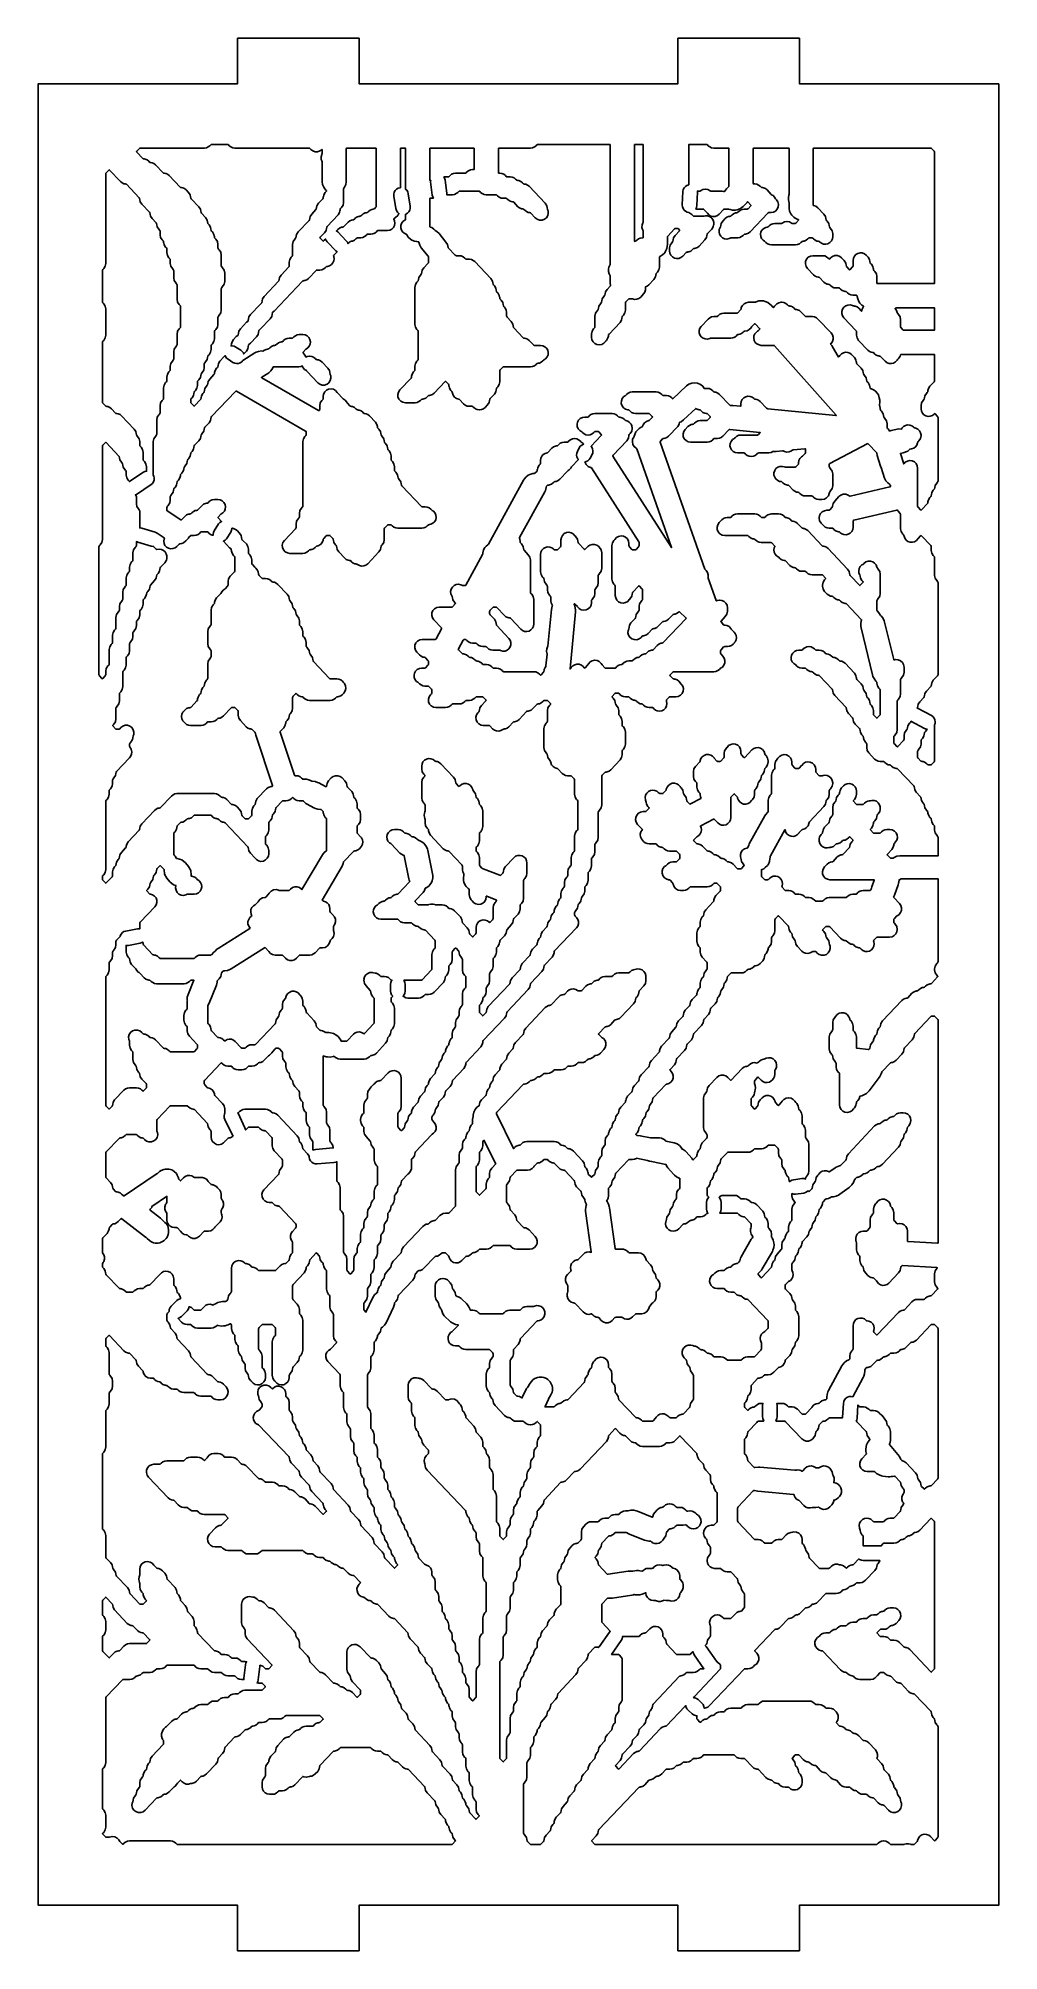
# Model space of a CAD drawing. Header units: millimetres. Extents: x 0 to 63, y 0 to 126.
import ezdxf

# ---------------------------------------------------------------- set-up
doc = ezdxf.new("R2010")
doc.units = ezdxf.units.MM
doc.layers.add('CUT', color=1, linetype='Continuous')

msp = doc.modelspace()

# ---------------------------------------------------------------- linework, layer by layer
at = {"layer": 'CUT'}
for points in [[(63.2679, 123), (50.134, 123), (50.134, 126), (42.134, 126), (42.134, 123), (21.134, 123), (21.134, 126), (13.134, 126), (13.134, 123), (0, 123), (0, 3), (13.134, 3), (13.134, 0), (21.134, 0), (21.134, 3), (42.134, 3), (42.134, 0), (50.134, 0), (50.134, 3), (63.2679, 3)], [(55.4641, 101.5974), (55.4332, 101.7705), (55.4217, 101.8015), (55.419, 101.8342), (55.4303, 102.0568), (55.4257, 102.1547), (55.4021, 102.3165), (55.3367, 102.5003), (55.2787, 102.5975), (55.1479, 102.7423), (55.0571, 102.8099), (54.8809, 102.8937), (54.8477, 102.9021), (54.8159, 102.9151), (54.8131, 102.9173), (54.8013, 102.9359), (54.7839, 103.0267), (54.7819, 103.0263), (54.7573, 103.1546), (54.6559, 103.3134), (54.6017, 103.3706), (54.5775, 103.4084), (54.5601, 103.4993), (54.5582, 103.4989), (54.5336, 103.6272), (54.4321, 103.786), (54.378, 103.8431), (54.3538, 103.881), (54.3363, 103.9718), (54.3344, 103.9715), (54.3098, 104.0998), (54.2083, 104.2585), (53.9305, 104.552), (53.9063, 104.5899), (53.8888, 104.6807), (53.8869, 104.6803), (53.8623, 104.8086), (53.7608, 104.9674), (53.5765, 105.162), (53.4604, 105.253), (53.3228, 105.3061), (53.1756, 105.3168), (53.0318, 105.284), (52.9037, 105.2107), (52.8027, 105.1032), (52.7529, 105.0315), (52.7414, 105.0194), (52.7156, 104.9995), (52.6954, 105.025), (52.3283, 105.6739), (52.2719, 105.7541), (52.2114, 105.8242), (52.1939, 105.8519), (52.2127, 105.8788), (52.2297, 105.8967), (52.3158, 106.0208), (52.3609, 106.165), (52.3609, 106.316), (52.3158, 106.4602), (52.2297, 106.5843), (51.3606, 107.502), (51.2554, 107.5866), (51.1314, 107.64), (50.9976, 107.6582), (50.5753, 107.6582), (50.5433, 107.6626), (50.5181, 107.6829), (50.2418, 107.9746), (50.1366, 108.0592), (50.0126, 108.1126), (49.9372, 108.1228), (49.9377, 108.1262), (49.872, 108.1352), (49.8468, 108.1554), (49.7943, 108.2109), (49.6891, 108.2955), (49.5651, 108.3489), (49.4897, 108.3591), (49.4902, 108.3625), (49.4245, 108.3715), (49.3993, 108.3917), (49.3468, 108.4472), (49.2416, 108.5318), (49.1175, 108.5851), (48.9838, 108.6034), (48.9462, 108.6034), (48.7883, 108.5778), (48.6465, 108.5036), (48.5354, 108.3884), (48.5015, 108.3395), (48.4454, 108.2803), (48.417, 108.2588), (48.3893, 108.2812), (48.2695, 108.4161), (48.1976, 108.4827), (48.0673, 108.5814), (47.8918, 108.6667), (47.7823, 108.6954), (47.5876, 108.707), (47.4754, 108.6915), (47.291, 108.6277), (47.278, 108.6201), (47.2483, 108.6076), (47.2163, 108.6034), (46.7843, 108.6034), (46.6298, 108.5789), (46.4904, 108.5079), (46.3798, 108.3973), (46.3088, 108.2579), (46.2934, 108.1607), (46.2848, 108.1334), (46.2639, 108.1032), (46.0896, 107.9191), (46.0644, 107.8989), (46.0324, 107.8945), (45.1626, 107.8945), (45.0288, 107.8763), (44.9048, 107.8229), (44.7996, 107.7383), (44.7471, 107.6829), (44.7219, 107.6626), (44.6898, 107.6582), (44.4914, 107.6582), (44.3576, 107.64), (44.2335, 107.5866), (44.1283, 107.502), (43.6715, 107.0197), (43.5853, 106.8953), (43.5402, 106.7507), (43.5405, 106.5994), (43.586, 106.455), (43.6727, 106.3309), (43.7925, 106.2384), (43.9345, 106.186), (44.0857, 106.1785), (44.2322, 106.2166), (44.2775, 106.2361), (44.3101, 106.2405), (45.6274, 106.2405), (45.7612, 106.2587), (45.8852, 106.3121), (45.9905, 106.3967), (46.043, 106.4522), (46.0682, 106.4724), (46.1338, 106.4814), (46.1333, 106.4848), (46.2087, 106.495), (46.3327, 106.5484), (46.438, 106.633), (46.4858, 106.6835), (46.516, 106.7065), (46.5381, 106.7065), (46.6961, 106.7321), (46.8379, 106.8063), (46.949, 106.9215), (46.9874, 106.9769), (47.1618, 107.161), (47.187, 107.1813), (47.2027, 107.1834), (47.2202, 107.181), (47.2457, 107.1593), (47.5044, 106.8678), (47.5224, 106.8401), (47.5035, 106.813), (47.4322, 106.7377), (47.3808, 106.6964), (47.3017, 106.647), (47.2032, 106.5321), (47.1436, 106.393), (47.1284, 106.2423), (47.1589, 106.0941), (47.2324, 105.9618), (47.3422, 105.8575), (47.4781, 105.7908), (47.6277, 105.7679), (48.4453, 105.7679), (48.4784, 105.7632), (48.5039, 105.7416), (52.5569, 101.1748), (52.5718, 101.1518), (52.5444, 101.1504), (48.0544, 101.5848), (48.0133, 101.5964), (47.9789, 101.6217), (47.5568, 102.0674), (47.4515, 102.152), (47.3275, 102.2054), (47.2521, 102.2157), (47.2526, 102.219), (47.187, 102.228), (47.1618, 102.2483), (47.1531, 102.2574), (47.0362, 102.3488), (46.8976, 102.4019), (46.7495, 102.412), (46.605, 102.3781), (46.4768, 102.3033), (46.3762, 102.1942), (46.3121, 102.0604), (46.2901, 101.9136), (46.2901, 101.7972), (46.2841, 101.762), (46.2485, 101.7595), (45.7524, 101.8075), (45.6543, 101.8073), (45.6111, 101.803), (45.5753, 101.8048), (45.547, 101.8268), (44.8717, 102.54), (44.7664, 102.6246), (44.6424, 102.678), (44.567, 102.6882), (44.5675, 102.6916), (44.5019, 102.7006), (44.4767, 102.7208), (44.4242, 102.7763), (44.3189, 102.8609), (44.1949, 102.9143), (44.0611, 102.9325), (43.86687, 102.9325), (43.765354, 103.072538), (43.613329, 103.195915), (43.434551, 103.27574), (43.241205, 103.306574), (43.046467, 103.286316), (42.863607, 103.216346), (42.705088, 103.101433), (41.798383, 102.242836), (41.7916, 102.2483), (41.7391, 102.3037), (41.6338, 102.3883), (41.5098, 102.4417), (41.376, 102.4599), (41.1776, 102.4599), (41.1455, 102.4643), (41.1203, 102.4845), (41.0678, 102.54), (40.9626, 102.6246), (40.8385, 102.678), (40.7048, 102.6962), (39.1212, 102.6962), (38.9874, 102.678), (38.8634, 102.6246), (38.7582, 102.54), (38.7056, 102.4845), (38.6498, 102.4396), (38.5671, 102.3867), (38.4657, 102.2603), (38.41, 102.1081), (38.406, 101.9461), (38.4539, 101.7913), (38.5489, 101.66), (38.6809, 101.5659), (38.836, 101.519), (38.9047, 101.51), (38.9294, 101.4901), (38.9819, 101.4347), (39.0871, 101.3501), (39.2112, 101.2967), (39.345, 101.2785), (40.2147, 101.2785), (40.2467, 101.2741), (40.2719, 101.2539), (40.4463, 101.0698), (40.4654, 101.0422), (40.4463, 101.0146), (40.2719, 100.8305), (40.2467, 100.8103), (40.2192, 100.8065), (40.0654, 100.7594), (39.9345, 100.666), (39.84, 100.5358), (39.8128, 100.4491), (39.7971, 100.4148), (39.7783, 100.4027), (39.715, 100.3752), (39.5849, 100.2982), (39.4397, 100.1679), (39.3718, 100.0773), (39.2874, 99.9014), (39.2565, 99.7807), (39.2451, 99.7519), (39.2281, 99.7287), (39.1528, 99.5772), (39.1324, 99.4092), (39.1691, 99.2441), (39.2587, 99.1006), (39.3911, 98.9953), (39.4159, 98.9817), (39.432, 98.9511), (41.7207, 92.4471), (41.7237, 92.4303), (41.7123, 92.443), (37.8582, 98.4592), (37.8435, 98.4935), (37.8644, 98.5244), (38.7749, 99.4859), (38.8763, 99.6447), (38.9118, 99.8297), (38.9118, 99.859), (38.9322, 99.8883), (38.9929, 99.9524), (39.0943, 100.1112), (39.1298, 100.2962), (39.1298, 100.3131), (39.1094, 100.4546), (39.0497, 100.5846), (38.9556, 100.6924), (38.8349, 100.7691), (38.6973, 100.8085), (38.6842, 100.8103), (38.659, 100.8305), (38.6065, 100.886), (38.5013, 100.9706), (38.3772, 101.024), (38.3019, 101.0342), (38.3023, 101.0376), (38.2367, 101.0466), (38.2115, 101.0668), (38.159, 101.1223), (38.0537, 101.2069), (37.9297, 101.2602), (37.7959, 101.2785), (36.6599, 101.2785), (36.5261, 101.2602), (36.4021, 101.2069), (36.2968, 101.1223), (36.2443, 101.0668), (36.2191, 101.0466), (36.1871, 101.0422), (35.9924, 101.0422), (35.8427, 101.0193), (35.7068, 100.9526), (35.5971, 100.8484), (35.5236, 100.716), (35.493, 100.5678), (35.5083, 100.4172), (35.5679, 100.278), (35.6664, 100.1631), (35.7455, 100.1137), (35.7968, 100.0724), (35.8493, 100.017), (35.9545, 99.9324), (36.0786, 99.879), (36.2124, 99.8608), (36.2296, 99.8608), (36.3634, 99.879), (36.4874, 99.9324), (36.5927, 100.017), (36.6452, 100.0724), (36.6704, 100.0927), (36.7024, 100.097), (36.8583, 100.097), (36.8904, 100.0927), (36.9156, 100.0724), (37.0899, 99.8883), (37.109, 99.8608), (37.0899, 99.8332), (36.410822, 99.116086), (36.460275, 99.058044), (36.514085, 98.944881), (36.536772, 98.821647), (36.526791, 98.69674), (36.484822, 98.578672), (36.364422, 98.343072), (36.293324, 98.23989), (36.197944, 98.158625), (36.084781, 98.104815), (36.012118, 98.091438), (36.0187, 98.052), (36.0973, 97.9071), (36.2189, 97.7956), (36.3701, 97.7297), (36.4284, 97.7151), (36.4519, 97.6883), (39.5692, 92.8222), (39.5848, 92.7856), (39.5864, 92.7641), (39.5773, 92.6949), (39.5773, 92.5834), (39.5689, 92.5392), (39.5447, 92.5014), (39.3769, 92.3242), (39.3517, 92.3039), (39.3197, 92.2996), (39.1637, 92.2996), (39.1317, 92.3039), (39.1065, 92.3242), (38.9388, 92.5014), (38.9145, 92.5392), (38.9061, 92.5834), (38.9061, 92.7147), (38.8804, 92.8727), (38.8062, 93.0146), (38.6908, 93.1257), (38.5463, 93.1946), (38.3874, 93.2143), (38.2304, 93.1828), (38.0915, 93.1033), (37.9848, 92.9839), (37.9784, 92.9739), (37.9242, 92.9168), (37.8228, 92.758), (37.7873, 92.573), (37.7873, 90.3722), (37.8228, 90.1871), (37.9242, 90.0284), (37.9784, 89.9712), (38.0026, 89.9333), (38.011, 89.8892), (38.011, 89.2853), (38.0367, 89.1273), (38.111, 88.9854), (38.2263, 88.8743), (38.3708, 88.8054), (38.5297, 88.7857), (38.6867, 88.8172), (38.8257, 88.8967), (38.9324, 89.0161), (38.9388, 89.0261), (38.9929, 89.0832), (39.0943, 89.242), (39.1189, 89.3703), (39.1209, 89.3699), (39.1383, 89.4608), (39.1625, 89.4986), (39.5493, 89.9071), (39.5773, 89.9284), (39.6053, 89.9071), (39.7684, 89.7349), (39.7926, 89.697), (39.8011, 89.6529), (39.8011, 89.0391), (39.7926, 88.9949), (39.7684, 88.9571), (39.7143, 88.8999), (39.6128, 88.7411), (39.5773, 88.5561), (39.5773, 88.3302), (39.5689, 88.2861), (39.5447, 88.2482), (39.4905, 88.191), (39.3891, 88.0323), (39.3645, 87.904), (39.3625, 87.9043), (39.3451, 87.8135), (39.3209, 87.7756), (39.043, 87.4822), (38.9416, 87.3234), (38.917, 87.1951), (38.915, 87.1955), (38.8917, 87.0737), (38.8555, 86.9893), (38.843, 86.8265), (38.8836, 86.6683), (38.973, 86.5317), (39.1017, 86.4312), (39.2558, 86.3774), (39.4191, 86.3762), (39.574, 86.4277), (39.7041, 86.5263), (39.7778, 86.6041), (39.803, 86.6243), (39.8686, 86.6333), (39.8682, 86.6367), (39.9435, 86.6469), (40.0675, 86.7003), (40.1728, 86.7849), (40.4491, 87.0766), (40.4742, 87.0969), (40.5399, 87.1058), (40.5394, 87.1092), (40.6148, 87.1195), (40.7388, 87.1729), (40.844, 87.2575), (41.1203, 87.5492), (41.1455, 87.5695), (41.2112, 87.5784), (41.2107, 87.5818), (41.2861, 87.5921), (41.4101, 87.6454), (41.5153, 87.73), (41.7916, 88.0218), (41.8168, 88.042), (41.8824, 88.051), (41.882, 88.0544), (41.9573, 88.0646), (42.0814, 88.118), (42.1677, 88.1874), (42.2116, 88.2212), (42.2399, 88.2017), (42.6546, 87.809), (42.6756, 87.7817), (42.6562, 87.7533), (41.167, 86.1807), (41.1418, 86.1605), (41.0761, 86.1515), (41.0766, 86.1482), (41.0012, 86.1379), (40.8772, 86.0845), (40.772, 85.9999), (40.4957, 85.7082), (40.4705, 85.6879), (40.4049, 85.679), (40.4053, 85.6756), (40.33, 85.6653), (40.2059, 85.6119), (40.1007, 85.5273), (40.0482, 85.4719), (40.023, 85.4516), (39.9573, 85.4427), (39.9578, 85.4393), (39.8824, 85.429), (39.7584, 85.3757), (39.6532, 85.2911), (39.6007, 85.2356), (39.5755, 85.2153), (39.5098, 85.2064), (39.5103, 85.203), (39.4349, 85.1927), (39.3109, 85.1394), (39.2057, 85.0548), (39.1531, 84.9993), (39.128, 84.979), (39.0959, 84.9747), (38.8974, 84.9747), (38.7637, 84.9565), (38.6396, 84.9031), (38.5344, 84.8185), (38.4819, 84.763), (38.4567, 84.7428), (38.391, 84.7338), (38.3915, 84.7304), (38.3161, 84.7202), (38.1921, 84.6668), (38.0869, 84.5822), (38.0344, 84.5267), (38.0092, 84.5065), (37.9771, 84.5021), (37.3737, 84.5021), (37.3417, 84.5065), (37.3165, 84.5267), (37.1421, 84.7108), (37.0777, 84.8037), (37.0769, 84.8032), (37.0705, 84.816), (36.9558, 84.9296), (36.811, 85.0008), (36.651, 85.0222), (36.4925, 84.9915), (36.3521, 84.9118), (36.2444, 84.7916), (36.1883, 84.7039), (36.0252, 84.5317), (35.9972, 84.5104), (35.9692, 84.5317), (35.8964, 84.6086), (35.7775, 84.7012), (35.6364, 84.7541), (35.486, 84.7626), (35.3399, 84.7259), (35.2113, 84.6473), (35.112, 84.5341), (35.0695, 84.4676), (35.0546, 84.4518), (35.0332, 84.4353), (35.0316, 84.4623), (35.3938, 88.2143), (35.3936, 88.3123), (35.3772, 88.4749), (35.3202, 88.6615), (35.3087, 88.683), (35.297, 88.7166), (35.309, 88.7341), (35.326, 88.747), (35.354, 88.7257), (35.517, 88.5535), (35.5234, 88.5435), (35.6301, 88.4241), (35.7691, 88.3446), (35.9261, 88.3131), (36.085, 88.3328), (36.2295, 88.4018), (36.3448, 88.5128), (36.4191, 88.6547), (36.4447, 88.8127), (36.4447, 88.944), (36.4532, 88.9882), (36.4774, 89.0261), (36.5316, 89.0832), (36.633, 89.242), (36.6685, 89.427), (36.6685, 89.6529), (36.677, 89.697), (36.7012, 89.7349), (36.7553, 89.7921), (36.8568, 89.9508), (36.8923, 90.1359), (36.8923, 90.598), (36.9007, 90.6422), (36.9249, 90.6801), (36.9791, 90.7372), (37.0805, 90.896), (37.116, 91.081), (37.116, 92.1004), (37.0805, 92.2854), (36.9791, 92.4442), (36.9197, 92.5069), (36.7909, 92.6049), (36.6375, 92.6565), (36.4757, 92.6565), (36.3224, 92.6049), (36.1936, 92.5069), (36.0252, 92.3291), (35.9972, 92.3079), (35.9692, 92.3291), (35.5824, 92.7376), (35.5582, 92.7755), (35.5408, 92.8664), (35.5388, 92.866), (35.5142, 92.9943), (35.4128, 93.1531), (35.3586, 93.2102), (35.3523, 93.2202), (35.2455, 93.3396), (35.1066, 93.4191), (34.9496, 93.4506), (34.7907, 93.4309), (34.6462, 93.362), (34.5309, 93.2509), (34.4566, 93.109), (34.4309, 92.951), (34.4309, 92.5834), (34.4225, 92.5392), (34.3983, 92.5014), (34.2305, 92.3242), (34.2053, 92.3039), (34.1733, 92.2996), (34.0173, 92.2996), (33.9853, 92.3039), (33.9601, 92.3242), (33.9514, 92.3333), (33.8345, 92.4248), (33.6959, 92.4779), (33.5479, 92.4879), (33.4034, 92.4541), (33.2752, 92.3793), (33.1746, 92.2702), (33.1104, 92.1363), (33.0884, 91.9896), (33.0884, 90.8447), (33.1239, 90.6597), (33.2253, 90.5009), (33.2795, 90.4438), (33.3037, 90.4059), (33.3211, 90.3151), (33.323, 90.3154), (33.3476, 90.1871), (33.4491, 90.0284), (33.5032, 89.9712), (33.5274, 89.9333), (33.5359, 89.8892), (33.5359, 89.6633), (33.5714, 89.4783), (33.6729, 89.3195), (33.727, 89.2624), (33.7512, 89.2245), (33.7597, 89.1803), (33.7597, 88.9431), (33.7808, 88.7994), (33.8423, 88.6679), (33.8641, 88.6347), (33.8594, 88.5946), (33.8201, 88.4642), (33.8012, 88.368), (33.5684, 85.9566), (33.5598, 85.9219), (33.5507, 85.9067), (33.4953, 85.7733), (33.4803, 85.6296), (33.507, 85.4877), (33.5158, 85.4623), (33.5174, 85.4277), (33.4419, 84.6462), (33.4319, 84.6083), (33.3957, 84.5538), (33.3335, 84.4216), (33.3243, 84.3594), (33.3211, 84.36), (33.3037, 84.2692), (33.2795, 84.2313), (33.1164, 84.0591), (33.0884, 84.0378), (33.0604, 84.0591), (33.0126, 84.1096), (32.9073, 84.1942), (32.7833, 84.2476), (32.6495, 84.2658), (30.661, 84.2658), (30.6289, 84.2702), (30.6038, 84.2904), (30.5512, 84.3459), (30.446, 84.4305), (30.322, 84.4839), (30.1882, 84.5021), (29.9897, 84.5021), (29.9577, 84.5065), (29.9325, 84.5267), (29.88, 84.5822), (29.7747, 84.6668), (29.6507, 84.7202), (29.5169, 84.7384), (29.3184, 84.7384), (29.2864, 84.7428), (29.2612, 84.763), (29.2087, 84.8185), (29.1035, 84.9031), (28.9794, 84.9565), (28.9041, 84.9667), (28.9045, 84.9701), (28.8389, 84.979), (28.8137, 84.9993), (28.7612, 85.0548), (28.6559, 85.1394), (28.5319, 85.1927), (28.4566, 85.203), (28.457, 85.2064), (28.3914, 85.2153), (28.3662, 85.2356), (28.3137, 85.2911), (28.2084, 85.3757), (28.0844, 85.429), (28.009, 85.4393), (28.0095, 85.4427), (27.9439, 85.4516), (27.9187, 85.4719), (27.6896, 85.7138), (27.6693, 85.7434), (27.6815, 85.7771), (27.9985, 86.3533), (28.0242, 86.3852), (28.0646, 86.3924), (28.1318, 86.3924), (28.1639, 86.388), (28.1891, 86.3678), (28.2416, 86.3123), (28.3468, 86.2277), (28.4708, 86.1743), (28.6046, 86.1561), (28.8031, 86.1561), (28.8351, 86.1518), (28.8603, 86.1315), (28.9129, 86.076), (29.0181, 85.9914), (29.1421, 85.9381), (29.2759, 85.9198), (29.4744, 85.9198), (29.5064, 85.9155), (29.5316, 85.8952), (29.5841, 85.8397), (29.6894, 85.7551), (29.8134, 85.7018), (29.9472, 85.6835), (30.3694, 85.6835), (30.4021, 85.6791), (30.4474, 85.6596), (30.5939, 85.6215), (30.7451, 85.629), (30.8871, 85.6814), (31.0069, 85.7739), (31.0935, 85.898), (31.1391, 86.0424), (31.1393, 86.1938), (31.0943, 86.3383), (31.008, 86.4627), (30.2122, 87.303), (30.188, 87.3409), (30.1706, 87.4318), (30.1687, 87.4314), (30.1441, 87.5597), (30.0426, 87.7185), (29.7647, 88.0119), (29.7405, 88.0498), (29.732, 88.0939), (29.732, 88.2352), (29.7405, 88.2793), (29.7647, 88.3172), (29.9325, 88.4944), (29.9577, 88.5146), (29.9897, 88.519), (30.1456, 88.519), (30.1777, 88.5146), (30.2029, 88.4944), (30.7029, 87.9663), (30.8081, 87.8817), (30.9322, 87.8284), (31.0075, 87.8181), (31.0071, 87.8147), (31.0727, 87.8058), (31.0979, 87.7855), (31.7778, 87.0675), (31.8947, 86.9761), (32.0333, 86.923), (32.1814, 86.9129), (32.3259, 86.9468), (32.4541, 87.0216), (32.5547, 87.1307), (32.6189, 87.2645), (32.6409, 87.4113), (32.6409, 89.0287), (32.6054, 89.2137), (32.5039, 89.3725), (32.4498, 89.4296), (32.4256, 89.4675), (32.4171, 89.5117), (32.4171, 91.6278), (32.3816, 91.8129), (32.2802, 91.9716), (32.0023, 92.2651), (31.9781, 92.303), (31.9607, 92.3938), (31.9587, 92.3934), (31.9341, 92.5217), (31.8327, 92.6805), (31.7785, 92.7376), (31.7543, 92.7755), (31.7459, 92.8197), (31.7459, 92.8425), (31.7235, 92.9904), (31.7144, 93.0092), (31.6978, 93.0659), (31.7103, 93.1007), (33.369, 96.1158), (33.4076, 96.2059), (33.4669, 96.3931), (33.4829, 96.4807), (33.4879, 96.495), (33.5077, 96.5229), (33.5126, 96.5281), (33.5378, 96.5484), (33.6034, 96.5573), (33.603, 96.5607), (33.6783, 96.571), (33.8024, 96.6243), (33.9076, 96.7089), (33.9601, 96.7644), (33.9853, 96.7847), (34.0509, 96.7936), (34.0505, 96.797), (34.1258, 96.8073), (34.2499, 96.8606), (34.3551, 96.9452), (34.8551, 97.4733), (34.9148, 97.5212), (34.9741, 97.5581), (35.0717, 97.6699), (35.1349, 97.7687), (35.58358, 98.242511), (35.534125, 98.300556), (35.480315, 98.413719), (35.457628, 98.536953), (35.467609, 98.66186), (35.509578, 98.779928), (35.629978, 99.015528), (35.701076, 99.11871), (35.796456, 99.199975), (35.909619, 99.253785), (35.930276, 99.257588), (35.8627, 99.3325), (35.8094, 99.3652), (35.7502, 99.4128), (35.6976, 99.4683), (35.5924, 99.5529), (35.4684, 99.6062), (35.3346, 99.6245), (35.3173, 99.6245), (35.1835, 99.6062), (35.0595, 99.5529), (34.9543, 99.4683), (34.9018, 99.4128), (34.8766, 99.3926), (34.8445, 99.3882), (34.6461, 99.3882), (34.5123, 99.37), (34.3882, 99.3166), (34.283, 99.232), (34.2305, 99.1765), (34.2053, 99.1563), (34.1397, 99.1473), (34.1401, 99.1439), (34.0648, 99.1337), (33.9407, 99.0803), (33.8355, 98.9957), (33.5592, 98.7039), (33.534, 98.6837), (33.5209, 98.6819), (33.3834, 98.6425), (33.2626, 98.5658), (33.1686, 98.458), (33.1089, 98.328), (33.0884, 98.1865), (33.0884, 98.018), (33.0799, 97.9738), (33.0557, 97.936), (33.0016, 97.8788), (32.9001, 97.72), (32.8755, 97.5917), (32.8736, 97.5921), (32.8562, 97.5013), (32.832, 97.4634), (32.7404, 97.3667), (32.7054, 97.3411), (32.6637, 97.3297), (32.5679, 97.3214), (32.3805, 97.267), (32.2801, 97.2149), (32.1278, 97.0929), (32.0226, 96.9679), (31.9671, 96.887), (29.6507, 92.6762), (29.6275, 92.6463), (29.6073, 92.6326), (29.5109, 92.5333), (29.5083, 92.5359), (29.4215, 92.4442), (29.32, 92.2854), (29.2845, 92.1004), (29.2845, 92.0421), (29.2807, 92.0116), (29.2694, 91.9831), (28.1651, 89.9758), (28.1393, 89.944), (28.099, 89.9367), (27.9759, 89.9367), (27.9432, 89.9412), (27.8918, 89.9633), (27.8419, 89.9919), (27.6894, 90.0241), (27.5344, 90.0077), (27.392, 89.9444), (27.276, 89.8404), (27.1976, 89.7056), (27.1646, 89.5534), (27.18, 89.3983), (27.2424, 89.2555), (27.2622, 89.2245), (27.2797, 89.1336), (27.2816, 89.134), (27.3062, 89.0057), (27.4077, 88.8469), (27.4668, 88.7845), (27.4871, 88.7549), (27.4856, 88.7509), (27.4702, 88.7296), (27.294, 88.5436), (27.2688, 88.5234), (27.2368, 88.519), (26.419, 88.519), (26.2557, 88.4916), (26.1103, 88.4123), (25.9988, 88.2899), (25.9333, 88.1378), (25.9212, 87.9727), (25.9636, 87.8126), (26.056, 87.6752), (26.5514, 87.152), (26.5715, 87.1228), (26.5599, 87.0893), (26.2125, 86.4324), (26.1868, 86.3999), (26.146, 86.3924), (25.3002, 86.3924), (25.1369, 86.365), (24.9915, 86.2857), (24.88, 86.1633), (24.8145, 86.0112), (24.8024, 85.8461), (24.8448, 85.686), (24.9372, 85.5486), (25.109, 85.3672), (25.2142, 85.2826), (25.3382, 85.2292), (25.4136, 85.2189), (25.4131, 85.2155), (25.4788, 85.2066), (25.504, 85.1863), (25.6717, 85.0092), (25.6959, 84.9713), (25.7044, 84.9272), (25.7044, 84.7859), (25.6959, 84.7418), (25.6717, 84.7039), (25.504, 84.5267), (25.4788, 84.5065), (25.4467, 84.5021), (25.252, 84.5021), (25.1024, 84.4792), (24.9665, 84.4126), (24.8568, 84.3083), (24.7832, 84.176), (24.7527, 84.0277), (24.7679, 83.8771), (24.8275, 83.7379), (24.926, 83.623), (25.0051, 83.5736), (25.0565, 83.5323), (25.109, 83.4769), (25.2142, 83.3923), (25.3382, 83.3389), (25.472, 83.3207), (25.6705, 83.3207), (25.7025, 83.3163), (25.7277, 83.2961), (25.8955, 83.1189), (25.9197, 83.081), (25.9282, 83.0369), (25.9282, 82.8956), (25.9197, 82.8515), (25.8955, 82.8136), (25.8322, 82.7467), (25.7398, 82.6093), (25.6974, 82.4493), (25.7096, 82.2841), (25.775, 82.132), (25.8866, 82.0096), (26.0319, 81.9304), (26.1952, 81.903), (26.8318, 81.903), (26.9656, 81.9212), (27.0896, 81.9746), (27.1949, 82.0592), (27.2474, 82.1146), (27.2726, 82.1349), (27.3046, 82.1392), (27.7269, 82.1392), (27.8606, 82.1575), (27.9847, 82.2108), (28.0899, 82.2954), (28.1424, 82.3509), (28.1676, 82.3712), (28.1997, 82.3755), (28.3981, 82.3755), (28.5319, 82.3938), (28.6559, 82.4471), (28.7612, 82.5317), (28.8137, 82.5872), (28.8389, 82.6074), (28.8709, 82.6118), (29.2506, 82.6118), (29.2826, 82.6074), (29.3078, 82.5872), (29.4822, 82.4031), (29.5013, 82.3755), (29.4822, 82.3479), (29.1977, 82.0476), (29.0963, 81.8888), (29.0717, 81.7605), (29.0697, 81.7609), (29.0523, 81.67), (29.0281, 81.6322), (28.9648, 81.5653), (28.8724, 81.4279), (28.83, 81.2678), (28.8422, 81.1027), (28.9076, 80.9506), (29.0191, 80.8282), (29.1645, 80.7489), (29.3278, 80.7215), (29.6981, 80.7215), (29.7302, 80.7172), (29.7554, 80.6969), (29.9321, 80.5103), (30.049, 80.4188), (30.1876, 80.3657), (30.3357, 80.3557), (30.4802, 80.3896), (30.6084, 80.4644), (30.6289, 80.4809), (30.6946, 80.4898), (30.6941, 80.4932), (30.7695, 80.5035), (30.8935, 80.5568), (30.9987, 80.6414), (31.275, 80.9332), (31.3002, 80.9534), (31.3659, 80.9624), (31.3654, 80.9658), (31.4408, 80.976), (31.5648, 81.0294), (31.67, 81.114), (32.17, 81.642), (32.1952, 81.6623), (32.2609, 81.6712), (32.2604, 81.6746), (32.3358, 81.6849), (32.4598, 81.7383), (32.565, 81.8229), (32.8413, 82.1146), (32.8665, 82.1349), (32.9321, 82.1438), (32.9317, 82.1472), (33.0071, 82.1575), (33.1311, 82.2108), (33.2363, 82.2954), (33.2888, 82.3509), (33.314, 82.3712), (33.3461, 82.3755), (33.502, 82.3755), (33.534, 82.3712), (33.5592, 82.3509), (33.7335, 82.1668), (33.7527, 82.1392), (33.7335, 82.1117), (33.6729, 82.0476), (33.5714, 81.8888), (33.5359, 81.7038), (33.5359, 81.0053), (33.5274, 80.9612), (33.5032, 80.9233), (33.4491, 80.8661), (33.3476, 80.7074), (33.3122, 80.5223), (33.3122, 79.2667), (33.3476, 79.0817), (33.4491, 78.9229), (33.5032, 78.8657), (33.5274, 78.8278), (33.5449, 78.737), (33.5468, 78.7374), (33.5714, 78.6091), (33.6729, 78.4503), (33.727, 78.3932), (33.7512, 78.3553), (33.7646, 78.2853), (33.8171, 78.1393), (33.9118, 78.0165), (34.0396, 77.9286), (34.1882, 77.884), (34.2053, 77.8817), (34.2305, 77.8615), (34.5068, 77.5697), (34.612, 77.4851), (34.736, 77.4317), (34.8698, 77.4135), (35.0683, 77.4135), (35.1003, 77.4091), (35.1255, 77.3889), (35.2933, 77.2117), (35.3175, 77.1738), (35.326, 77.1297), (35.326, 76.195), (35.3615, 76.0099), (35.4629, 75.8512), (35.517, 75.794), (35.5412, 75.7561), (35.5497, 75.712), (35.5497, 73.9167), (35.5412, 73.8726), (35.517, 73.8347), (35.4629, 73.7775), (35.3615, 73.6188), (35.326, 73.4337), (35.326, 72.499), (35.3175, 72.4549), (35.2933, 72.417), (35.2392, 72.3598), (35.1377, 72.201), (35.1022, 72.016), (35.1022, 71.5539), (35.0937, 71.5097), (35.0695, 71.4718), (35.0154, 71.4147), (34.9139, 71.2559), (34.8784, 71.0709), (34.8784, 70.845), (34.87, 70.8008), (34.8458, 70.763), (34.7916, 70.7058), (34.6902, 70.547), (34.6547, 70.362), (34.6547, 70.1361), (34.6462, 70.092), (34.622, 70.0541), (34.5679, 69.9969), (34.4664, 69.8382), (34.4309, 69.6531), (34.4309, 69.4273), (34.4225, 69.3831), (34.3983, 69.3452), (34.3441, 69.2881), (34.2427, 69.1293), (34.2181, 69.001), (34.2161, 69.0014), (34.1987, 68.9105), (34.1745, 68.8727), (34.1204, 68.8155), (34.0189, 68.6567), (33.9943, 68.5284), (33.9924, 68.5288), (33.975, 68.438), (33.9507, 68.4001), (33.8966, 68.3429), (33.7952, 68.1842), (33.7705, 68.0559), (33.7686, 68.0562), (33.7512, 67.9654), (33.727, 67.9275), (33.6729, 67.8704), (33.5714, 67.7116), (33.5468, 67.5833), (33.5449, 67.5837), (33.5274, 67.4928), (33.5032, 67.4549), (33.2253, 67.1615), (33.1239, 67.0027), (33.0993, 66.8744), (33.0973, 66.8748), (33.0799, 66.784), (33.0557, 66.7461), (33.0016, 66.6889), (32.9001, 66.5302), (32.8755, 66.4019), (32.8736, 66.4022), (32.8562, 66.3114), (32.832, 66.2735), (32.5541, 65.9801), (32.4526, 65.8213), (32.428, 65.693), (32.4261, 65.6934), (32.4087, 65.6025), (32.3844, 65.5646), (31.8828, 65.0349), (31.7814, 64.8762), (31.7567, 64.7478), (31.7548, 64.7482), (31.7374, 64.6574), (31.7132, 64.6195), (31.2115, 64.0898), (31.1101, 63.931), (31.0855, 63.8027), (31.0835, 63.8031), (31.0661, 63.7122), (31.0419, 63.6744), (29.6452, 62.1995), (29.5438, 62.0407), (29.5192, 61.9124), (29.5172, 61.9128), (29.4998, 61.8219), (29.4756, 61.7841), (29.3125, 61.6118), (29.2845, 61.5906), (29.2565, 61.6118), (29.0935, 61.7841), (29.0692, 61.8219), (29.0608, 61.8661), (29.0608, 62.2436), (29.0692, 62.2878), (29.0935, 62.3256), (29.1476, 62.3828), (29.249, 62.5416), (29.2736, 62.6699), (29.2756, 62.6695), (29.293, 62.7603), (29.3172, 62.7982), (29.3713, 62.8554), (29.4728, 63.0141), (29.5083, 63.1992), (29.5083, 63.425), (29.5168, 63.4692), (29.541, 63.5071), (29.5951, 63.5642), (29.6965, 63.723), (29.732, 63.908), (29.732, 64.3702), (29.7405, 64.4143), (29.7647, 64.4522), (29.8188, 64.5094), (29.9203, 64.6681), (29.9558, 64.8532), (29.9558, 65.3153), (29.9643, 65.3595), (29.9885, 65.3974), (30.0426, 65.4545), (30.1441, 65.6133), (30.1796, 65.7983), (30.1796, 66.0242), (30.188, 66.0684), (30.2122, 66.1062), (30.2664, 66.1634), (30.3678, 66.3222), (30.3924, 66.4505), (30.3944, 66.4501), (30.4118, 66.5409), (30.436, 66.5788), (30.7139, 66.8723), (30.8153, 67.031), (30.8399, 67.1593), (30.8419, 67.159), (30.8593, 67.2498), (30.8835, 67.2877), (31.1614, 67.5811), (31.2628, 67.7399), (31.2875, 67.8682), (31.2894, 67.8678), (31.3068, 67.9587), (31.331, 67.9965), (31.6089, 68.29), (31.7104, 68.4487), (31.7459, 68.6338), (31.7459, 68.8596), (31.7543, 68.9038), (31.7785, 68.9417), (31.8327, 68.9988), (31.9341, 69.1576), (31.9696, 69.3426), (31.9696, 70.5137), (31.9781, 70.5578), (32.0023, 70.5957), (32.0564, 70.6528), (32.1579, 70.8116), (32.1934, 70.9966), (32.1934, 71.6689), (32.1713, 71.8156), (32.1072, 71.9495), (32.0066, 72.0586), (31.8784, 72.1334), (31.7339, 72.1672), (31.5858, 72.1572), (31.4472, 72.1041), (31.3303, 72.0127), (30.764, 71.4147), (30.6626, 71.2559), (30.638, 71.1276), (30.636, 71.128), (30.6186, 71.0371), (30.5944, 70.9992), (30.4672, 70.8649), (30.4405, 70.844), (30.4073, 70.8514), (29.3167, 71.271), (29.2261, 71.3317), (29.0935, 71.4718), (29.0692, 71.5097), (29.0608, 71.5539), (29.0608, 72.016), (29.0253, 72.201), (28.9238, 72.3598), (28.8697, 72.417), (28.8455, 72.4549), (28.837, 72.499), (28.837, 72.6402), (28.8455, 72.6844), (28.8697, 72.7223), (28.9238, 72.7794), (29.0253, 72.9382), (29.0608, 73.1232), (29.0608, 73.5854), (29.0692, 73.6295), (29.0935, 73.6674), (29.1476, 73.7246), (29.249, 73.8833), (29.2845, 74.0684), (29.2845, 75.0877), (29.249, 75.2728), (29.1476, 75.4315), (29.0935, 75.4887), (29.0692, 75.5266), (29.0518, 75.6174), (29.0499, 75.617), (29.0253, 75.7454), (28.9238, 75.9041), (28.8697, 75.9613), (28.8455, 75.9992), (28.8281, 76.09), (28.8261, 76.0896), (28.8015, 76.2179), (28.7001, 76.3767), (28.6459, 76.4338), (28.6217, 76.4717), (28.6161, 76.5012), (28.5631, 76.648), (28.4675, 76.7714), (28.3385, 76.8592), (28.1887, 76.903), (28.0327, 76.8984), (27.8857, 76.846), (27.762, 76.7508), (27.7462, 76.7342), (27.7182, 76.7129), (27.6902, 76.7342), (27.5272, 76.9064), (27.5029, 76.9443), (27.4855, 77.0351), (27.4836, 77.0348), (27.459, 77.1631), (27.3575, 77.3218), (26.5236, 78.2024), (26.4184, 78.2871), (26.2943, 78.3404), (26.219, 78.3507), (26.2194, 78.3541), (26.1538, 78.363), (26.1286, 78.3833), (26.12, 78.3924), (26.003, 78.4838), (25.8644, 78.5369), (25.7164, 78.547), (25.5719, 78.5131), (25.4437, 78.4383), (25.3431, 78.3292), (25.2789, 78.1954), (25.2569, 78.0486), (25.2569, 77.849), (25.2924, 77.6639), (25.3939, 77.5052), (25.4545, 77.4411), (25.4737, 77.4135), (25.4545, 77.3859), (25.3939, 77.3218), (25.2924, 77.1631), (25.2569, 76.978), (25.2569, 75.9587), (25.2924, 75.7736), (25.3939, 75.6149), (25.448, 75.5577), (25.4722, 75.5198), (25.4807, 75.4757), (25.4807, 75.0982), (25.4682, 75.0332), (25.4325, 74.9546), (25.4124, 74.8143), (25.4325, 74.6741), (25.4682, 74.5955), (25.4807, 74.5305), (25.4807, 74.3047), (25.5162, 74.1196), (25.6176, 73.9609), (25.6717, 73.9037), (25.6959, 73.8658), (25.7134, 73.775), (25.7153, 73.7754), (25.7399, 73.6471), (25.8414, 73.4883), (26.6753, 72.6077), (26.7805, 72.5231), (26.9045, 72.4697), (26.9799, 72.4594), (26.9794, 72.4561), (27.0451, 72.4471), (27.0703, 72.4269), (27.9093, 71.5408), (27.9335, 71.503), (27.942, 71.4588), (27.942, 71.2197), (27.9638, 71.0736), (28.0273, 70.9403), (28.041, 70.92), (28.0392, 70.8941), (28.031, 70.8659), (28.0017, 70.6964), (28.0067, 70.5013), (28.0316, 70.3909), (28.1108, 70.2126), (28.176, 70.1201), (28.3174, 69.9857), (28.3539, 69.9626), (28.383, 69.9365), (28.3895, 69.898), (28.3895, 69.5789), (28.425, 69.3939), (28.5265, 69.2351), (28.5806, 69.178), (28.587, 69.168), (28.6937, 69.0486), (28.8326, 68.9691), (28.9896, 68.9376), (29.1485, 68.9573), (29.293, 69.0262), (29.4084, 69.1373), (29.4826, 69.2792), (29.5083, 69.4372), (29.5083, 69.4425), (29.5136, 69.4752), (29.5461, 69.4684), (30.1444, 69.2382), (30.1744, 69.2211), (30.1792, 69.1892), (30.1711, 69.1468), (30.1469, 69.109), (30.0927, 69.0518), (29.9913, 68.893), (29.9558, 68.708), (29.9558, 68.0096), (29.9473, 67.9654), (29.9231, 67.9275), (29.76, 67.7553), (29.732, 67.734), (29.704, 67.7553), (29.7001, 67.7595), (29.5832, 67.8509), (29.4446, 67.904), (29.2965, 67.9141), (29.152, 67.8802), (29.0238, 67.8054), (28.9232, 67.6963), (28.859, 67.5625), (28.837, 67.4157), (28.837, 67.0644), (28.8285, 67.0203), (28.8043, 66.9824), (28.6413, 66.8102), (28.6133, 66.7889), (28.5853, 66.8102), (28.4222, 66.9824), (28.398, 67.0203), (28.3805, 67.1111), (28.3786, 67.1107), (28.354, 67.239), (28.2525, 67.3978), (27.9747, 67.6912), (27.9505, 67.7291), (27.933, 67.8199), (27.9311, 67.8196), (27.9065, 67.9479), (27.805, 68.1066), (27.4186, 68.5147), (27.3134, 68.5993), (27.1894, 68.6527), (27.114, 68.6629), (27.1145, 68.6663), (27.0488, 68.6753), (27.0236, 68.6955), (26.9711, 68.751), (26.8659, 68.8356), (26.7419, 68.8889), (26.6081, 68.9072), (26.1858, 68.9072), (26.1532, 68.9116), (26.1258, 68.9234), (25.9957, 68.9595), (25.8607, 68.9595), (25.7306, 68.9234), (25.7032, 68.9116), (25.6705, 68.9072), (25.0671, 68.9072), (25.035, 68.9115), (25.0098, 68.9318), (24.8355, 69.1159), (24.8164, 69.1435), (24.8355, 69.171), (25.3519, 69.7163), (25.4385, 69.8415), (25.4834, 69.9869), (25.4856, 70.0018), (25.5146, 70.0192), (25.5591, 70.0378), (25.721, 70.1467), (25.8008, 70.227), (25.9087, 70.3895), (25.9517, 70.4943), (25.9892, 70.6857), (25.9887, 70.8491), (25.9788, 70.9467), (25.6681, 72.4848), (25.6394, 72.5785), (25.5764, 72.7293), (25.4676, 72.8912), (25.3873, 72.971), (25.2247, 73.0789), (25.0864, 73.1358), (25.0008, 73.1944), (24.9573, 73.2404), (24.8521, 73.325), (24.728, 73.3784), (24.6527, 73.3887), (24.6531, 73.392), (24.5875, 73.401), (24.5623, 73.4212), (24.5098, 73.4767), (24.4046, 73.5613), (24.2805, 73.6147), (24.2052, 73.625), (24.2056, 73.6283), (24.14, 73.6373), (24.1148, 73.6575), (24.0623, 73.713), (23.9571, 73.7976), (23.833, 73.851), (23.6992, 73.8692), (23.462, 73.8692), (23.3124, 73.8463), (23.1764, 73.7796), (23.0667, 73.6754), (22.9932, 73.543), (22.9626, 73.3948), (22.9779, 73.2442), (23.0375, 73.105), (23.136, 72.9901), (23.2151, 72.9407), (23.2664, 72.8994), (23.814, 72.3211), (23.9174, 72.2376), (24.0392, 72.1843), (24.0941, 72.1686), (24.1064, 72.1353), (24.4105, 70.6299), (24.4392, 70.5362), (24.4629, 70.4796), (24.4712, 70.4473), (24.452, 70.42), (23.7139, 69.6407), (23.6887, 69.6204), (23.6231, 69.6115), (23.6236, 69.6081), (23.5482, 69.5978), (23.4242, 69.5444), (23.3189, 69.4598), (23.2664, 69.4044), (23.2412, 69.3841), (23.1756, 69.3752), (23.176, 69.3718), (23.1007, 69.3615), (22.9766, 69.3082), (22.8714, 69.2235), (22.8189, 69.1681), (22.7937, 69.1478), (22.7281, 69.1389), (22.7285, 69.1355), (22.6532, 69.1252), (22.5291, 69.0719), (22.4239, 68.9873), (22.3714, 68.9318), (22.3201, 68.8905), (22.241, 68.8411), (22.1424, 68.7262), (22.0828, 68.587), (22.0676, 68.4364), (22.0982, 68.2882), (22.1717, 68.1558), (22.2814, 68.0516), (22.4173, 67.9849), (22.567, 67.962), (23.6567, 67.962), (23.6887, 67.9577), (23.7139, 67.9374), (23.7664, 67.8819), (23.8717, 67.7973), (23.9957, 67.744), (24.1295, 67.7257), (24.5517, 67.7257), (24.5838, 67.7214), (24.609, 67.7011), (24.6615, 67.6457), (24.7667, 67.561), (24.8907, 67.5077), (24.9661, 67.4974), (24.9656, 67.494), (25.0313, 67.4851), (25.0565, 67.4648), (25.109, 67.4094), (25.2142, 67.3248), (25.3382, 67.2714), (25.4136, 67.2611), (25.4131, 67.2577), (25.4788, 67.2488), (25.504, 67.2285), (26.1193, 66.5788), (26.1435, 66.5409), (26.1519, 66.4968), (26.1519, 66.1193), (26.1435, 66.0751), (26.1193, 66.0372), (26.0651, 65.9801), (25.9637, 65.8213), (25.9282, 65.6363), (25.9282, 64.7015), (25.9197, 64.6574), (25.8955, 64.6195), (25.2802, 63.9698), (25.2496, 63.9451), (24.1333, 63.9451), (24.088156, 63.938194), (24.110102, 63.909342), (24.157565, 63.793373), (24.173396, 63.669072), (24.171496, 63.219372), (24.154615, 63.095209), (24.106174, 62.979646), (24.033176, 62.88534), (24.0954, 62.8353), (24.2195, 62.7819), (24.3532, 62.7637), (25.0418, 62.7637), (25.1756, 62.7819), (25.2996, 62.8353), (25.4048, 62.9199), (25.4573, 62.9754), (25.488, 63), (25.713, 63), (25.8468, 63.0182), (25.9709, 63.0716), (26.0761, 63.1562), (26.6863, 63.8005), (26.7877, 63.9593), (26.8123, 64.0876), (26.8142, 64.0872), (26.8317, 64.1781), (26.8559, 64.2159), (26.91, 64.2731), (27.0115, 64.4319), (27.047, 64.6169), (27.047, 64.8428), (27.0554, 64.8869), (27.0796, 64.9248), (27.1338, 64.982), (27.2352, 65.1407), (27.2707, 65.3258), (27.2707, 65.7879), (27.2792, 65.8321), (27.3034, 65.87), (27.4665, 66.0422), (27.4945, 66.0635), (27.5225, 66.0422), (27.6855, 65.87), (27.7098, 65.8321), (27.7272, 65.7412), (27.7291, 65.7416), (27.7537, 65.6133), (27.8552, 65.4545), (27.9093, 65.3974), (27.9335, 65.3595), (27.942, 65.3153), (27.942, 64.6169), (27.9775, 64.4319), (28.0789, 64.2731), (28.1331, 64.2159), (28.1573, 64.1781), (28.1657, 64.1339), (28.1657, 63.5201), (28.1573, 63.4759), (28.1331, 63.4381), (28.0789, 63.3809), (27.9775, 63.2221), (27.942, 63.0371), (27.942, 62.3387), (27.9335, 62.2945), (27.9093, 62.2566), (27.8552, 62.1995), (27.7537, 62.0407), (27.7182, 61.8557), (27.7182, 61.6298), (27.7098, 61.5857), (27.6855, 61.5478), (27.6314, 61.4906), (27.53, 61.3319), (27.4945, 61.1468), (27.4945, 60.9209), (27.486, 60.8768), (27.4618, 60.8389), (27.4077, 60.7818), (27.3062, 60.623), (27.2707, 60.438), (27.2707, 60.2121), (27.2622, 60.1679), (27.238, 60.13), (27.1839, 60.0729), (27.0825, 59.9141), (27.0578, 59.7858), (27.0559, 59.7862), (27.0385, 59.6954), (27.0143, 59.6575), (26.9602, 59.6003), (26.8587, 59.4416), (26.8341, 59.3132), (26.8322, 59.3136), (26.8147, 59.2228), (26.7905, 59.1849), (26.7364, 59.1277), (26.6349, 58.969), (26.6103, 58.8407), (26.6084, 58.841), (26.591, 58.7502), (26.5668, 58.7123), (26.5126, 58.6552), (26.4112, 58.4964), (26.3866, 58.3681), (26.3846, 58.3685), (26.3672, 58.2776), (26.343, 58.2398), (26.2889, 58.1826), (26.1874, 58.0238), (26.1628, 57.8955), (26.1609, 57.8959), (26.1435, 57.8051), (26.1193, 57.7672), (25.8414, 57.4737), (25.7399, 57.315), (25.7153, 57.1867), (25.7134, 57.187), (25.6959, 57.0962), (25.6717, 57.0583), (25.6176, 57.0012), (25.5162, 56.8424), (25.4915, 56.7141), (25.4896, 56.7145), (25.4722, 56.6236), (25.448, 56.5857), (25.1701, 56.2923), (25.0686, 56.1335), (25.044, 56.0052), (25.0421, 56.0056), (25.0247, 55.9148), (25.0005, 55.8769), (24.7226, 55.5834), (24.6211, 55.4247), (24.5965, 55.2964), (24.5946, 55.2967), (24.5772, 55.2059), (24.553, 55.168), (24.4988, 55.1109), (24.3974, 54.9521), (24.3728, 54.8238), (24.3708, 54.8242), (24.3534, 54.7333), (24.3292, 54.6954), (24.2751, 54.6383), (24.1736, 54.4795), (24.149, 54.3512), (24.1471, 54.3516), (24.1296, 54.2608), (24.1054, 54.2229), (23.9424, 54.0507), (23.9144, 54.0294), (23.8864, 54.0507), (23.7233, 54.2229), (23.6991, 54.2608), (23.6906, 54.3049), (23.6906, 55.155), (23.6991, 55.1992), (23.7233, 55.237), (23.7774, 55.2942), (23.8789, 55.453), (23.9144, 55.638), (23.9144, 57.4917), (23.8923, 57.6384), (23.8282, 57.7723), (23.7276, 57.8814), (23.5994, 57.9562), (23.4549, 57.99), (23.3068, 57.98), (23.1682, 57.9269), (23.0513, 57.8355), (22.5951, 57.3537), (22.5699, 57.3335), (22.5043, 57.3245), (22.5048, 57.3212), (22.4294, 57.3109), (22.3054, 57.2575), (22.2001, 57.1729), (22.1476, 57.1174), (22.088, 57.0695), (22.0286, 57.0327), (21.931, 56.9208), (21.8679, 56.822), (21.8137, 56.7649), (21.7123, 56.6061), (21.6768, 56.4211), (21.6768, 56.1952), (21.6683, 56.1511), (21.6441, 56.1132), (21.59, 56.056), (21.4885, 55.8973), (21.453, 55.7122), (21.453, 55.2501), (21.4446, 55.2059), (21.4204, 55.168), (21.3662, 55.1109), (21.2648, 54.9521), (21.2293, 54.7671), (21.2293, 54.6928), (21.2648, 54.5078), (21.3662, 54.3491), (21.4204, 54.2919), (21.4446, 54.254), (21.453, 54.2099), (21.453, 53.984), (21.4885, 53.799), (21.59, 53.6402), (21.8679, 53.3467), (21.8921, 53.3089), (21.9095, 53.218), (21.9114, 53.2184), (21.936, 53.0901), (22.0375, 52.9313), (22.0916, 52.8742), (22.1158, 52.8363), (22.1243, 52.7921), (22.1243, 52.0937), (22.1598, 51.9087), (22.2613, 51.7499), (22.3154, 51.6927), (22.3396, 51.6549), (22.3481, 51.6107), (22.3481, 50.5243), (22.3396, 50.4802), (22.3154, 50.4423), (22.2613, 50.3851), (22.1598, 50.2264), (22.1243, 50.0413), (22.1243, 49.5792), (22.1158, 49.535), (22.0916, 49.4971), (22.0375, 49.44), (21.936, 49.2812), (21.9114, 49.1529), (21.9095, 49.1533), (21.8921, 49.0624), (21.8679, 49.0246), (21.8137, 48.9674), (21.7123, 48.8086), (21.6768, 48.6236), (21.6768, 48.3977), (21.6683, 48.3536), (21.6441, 48.3157), (21.59, 48.2585), (21.4885, 48.0998), (21.453, 47.9147), (21.453, 47.6889), (21.4446, 47.6447), (21.4204, 47.6068), (21.3662, 47.5497), (21.2648, 47.3909), (21.2293, 47.2059), (21.2293, 46.7437), (21.2208, 46.6996), (21.1966, 46.6617), (21.1425, 46.6045), (21.041, 46.4458), (21.0055, 46.2607), (21.0055, 46.0349), (20.9971, 45.9907), (20.9728, 45.9528), (20.9187, 45.8957), (20.8173, 45.7369), (20.7818, 45.5519), (20.7818, 44.8534), (20.7733, 44.8093), (20.7491, 44.7714), (20.586, 44.5992), (20.558, 44.5779), (20.53, 44.5992), (20.3669, 44.7714), (20.3427, 44.8093), (20.3343, 44.8534), (20.3343, 45.5519), (20.2988, 45.7369), (20.1973, 45.8957), (20.1432, 45.9528), (20.119, 45.9907), (20.1105, 46.0349), (20.1105, 48.3873), (20.075, 48.5724), (19.9735, 48.7311), (19.9194, 48.7883), (19.8952, 48.8262), (19.8867, 48.8703), (19.8867, 50.2776), (19.8512, 50.4627), (19.7498, 50.6214), (19.6957, 50.6786), (19.6715, 50.7165), (19.663, 50.7606), (19.663, 51.9316), (19.652012, 51.98889), (19.602216, 51.963129), (19.479812, 51.936321), (18.361012, 51.841321), (18.23584, 51.847107), (18.116431, 51.885092), (18.010923, 51.952689), (17.926504, 52.04529), (17.868929, 52.156584), (17.842121, 52.278988), (17.843957, 52.318703), (17.8374, 52.3529), (17.736, 52.5117), (17.4581, 52.8052), (17.4339, 52.843), (17.4165, 52.9339), (17.4145, 52.9335), (17.3899, 53.0618), (17.2885, 53.2206), (17.2343, 53.2777), (17.2101, 53.3156), (17.1927, 53.4064), (17.1908, 53.4061), (17.1662, 53.5344), (17.0647, 53.6931), (15.7833, 55.0463), (15.678, 55.1309), (15.554, 55.1843), (15.4787, 55.1946), (15.4791, 55.198), (15.4135, 55.2069), (15.3883, 55.2272), (15.3358, 55.2826), (15.2305, 55.3672), (15.1065, 55.4206), (14.9727, 55.4388), (13.6129, 55.4388), (13.4791, 55.4206), (13.3551, 55.3672), (13.2499, 55.2826), (13.1973, 55.2272), (13.1722, 55.2069), (13.141192, 55.2027), (13.15849, 55.175878), (13.60979, 54.221978), (13.648136, 54.102684), (13.648951, 54.086133), (13.6642, 54.0927), (13.7695, 54.1773), (13.822, 54.2328), (13.8472, 54.253), (13.8792, 54.2574), (14.4827, 54.2574), (14.5147, 54.253), (14.5399, 54.2328), (14.5924, 54.1773), (14.6976, 54.0927), (14.8217, 54.0393), (14.897, 54.0291), (14.8966, 54.0257), (14.9622, 54.0167), (14.9874, 53.9965), (15.3789, 53.583), (15.4031, 53.5451), (15.4116, 53.501), (15.4116, 53.0388), (15.4471, 52.8538), (15.5486, 52.695), (16.0502, 52.1653), (16.0744, 52.1274), (16.0829, 52.0833), (16.0829, 51.7058), (16.0744, 51.6616), (16.0502, 51.6237), (15.9961, 51.5666), (15.8946, 51.4078), (15.87, 51.2795), (15.8681, 51.2799), (15.8506, 51.189), (15.8264, 51.1511), (14.8681, 50.1392), (14.7757, 50.0017), (14.7333, 49.8417), (14.7455, 49.6765), (14.8109, 49.5244), (14.9225, 49.402), (15.0679, 49.3228), (15.2312, 49.2954), (15.3777, 49.2954), (15.4097, 49.291), (15.4349, 49.2707), (15.4874, 49.2153), (15.5927, 49.1307), (15.7167, 49.0773), (15.7921, 49.067), (15.7916, 49.0637), (15.8572, 49.0547), (15.8824, 49.0344), (16.9452, 47.9121), (16.9694, 47.8743), (16.9779, 47.8301), (16.9779, 47.6889), (16.9694, 47.6447), (16.9452, 47.6068), (16.7441, 47.3944), (16.658, 47.2703), (16.6129, 47.1262), (16.6129, 46.9751), (16.658, 46.8309), (16.6985, 46.7725), (16.6959, 46.7708), (16.7457, 46.6928), (16.7541, 46.6487), (16.7541, 46.0349), (16.7457, 45.9907), (16.7215, 45.9528), (16.6673, 45.8957), (16.5659, 45.7369), (16.5413, 45.6086), (16.5393, 45.609), (16.5219, 45.5181), (16.4977, 45.4803), (16.3299, 45.3031), (16.3048, 45.2828), (16.2391, 45.2739), (16.2396, 45.2705), (16.1642, 45.2602), (16.0402, 45.2069), (15.935, 45.1223), (15.6587, 44.8305), (15.6335, 44.8103), (15.6014, 44.8059), (14.5505, 44.8059), (14.5185, 44.8103), (14.4933, 44.8305), (14.4407, 44.886), (14.3355, 44.9706), (14.2115, 45.024), (14.1361, 45.0342), (14.1366, 45.0376), (14.0709, 45.0466), (14.0457, 45.0668), (13.9932, 45.1223), (13.888, 45.2069), (13.764, 45.2602), (13.6886, 45.2705), (13.6891, 45.2739), (13.6234, 45.2828), (13.5982, 45.3031), (13.5896, 45.3123), (13.4727, 45.4037), (13.3341, 45.4568), (13.186, 45.4668), (13.0415, 45.433), (12.9133, 45.3582), (12.8127, 45.2491), (12.7485, 45.1152), (12.7265, 44.9685), (12.7265, 43.4357), (12.718, 43.3916), (12.6938, 43.3537), (12.6397, 43.2965), (12.5383, 43.1378), (12.5136, 43.0094), (12.5117, 43.0098), (12.4943, 42.919), (12.4701, 42.8811), (12.4138, 42.8217), (12.377, 42.7953), (12.3329, 42.7846), (12.1271, 42.7749), (12.0301, 42.7607), (11.9186, 42.733), (11.8262, 42.7002), (11.6696, 42.6265), (11.5727, 42.5666), (11.5291, 42.5322), (11.4788, 42.5488), (11.4636, 42.5572), (11.3212, 42.5875), (11.1762, 42.5755), (11.0407, 42.5223), (10.9263, 42.4323), (10.736, 42.2314), (10.7108, 42.2111), (10.6788, 42.2068), (10.2725, 42.2068), (10.2419, 42.2314), (10.1894, 42.2868), (10.0841, 42.3714), (9.9601, 42.4248), (9.93311, 42.428487), (9.924871, 42.366951), (9.876665, 42.251289), (9.800167, 42.152046), (9.434367, 41.787846), (9.334788, 41.711783), (9.218917, 41.664084), (9.21349, 41.663382), (9.446, 41.4178), (9.5512, 41.3332), (9.6753, 41.2798), (9.809, 41.2616), (10.0341, 41.2616), (10.0648, 41.237), (10.1173, 41.1815), (10.2225, 41.0969), (10.3465, 41.0435), (10.4803, 41.0253), (11.3926, 41.0253), (11.5264, 41.0435), (11.6504, 41.0969), (11.7557, 41.1815), (11.7591, 41.1852), (11.7854, 41.2059), (11.8181, 41.1992), (11.851, 41.1874), (12.0439, 41.1583), (12.2072, 41.166), (12.3042, 41.1802), (12.4156, 41.2079), (12.508, 41.2407), (12.6374, 41.3016), (12.6716, 41.3115), (12.696, 41.2927), (12.718, 41.2582), (12.7265, 41.2141), (12.7265, 40.9882), (12.762, 40.8032), (12.8635, 40.6444), (12.9176, 40.5873), (12.9418, 40.5494), (12.9503, 40.5052), (12.9503, 40.2793), (12.9858, 40.0943), (13.0872, 39.9355), (13.1414, 39.8784), (13.1656, 39.8405), (13.174, 39.7964), (13.174, 39.5705), (13.2095, 39.3854), (13.311, 39.2267), (13.3651, 39.1695), (13.3893, 39.1316), (13.4067, 39.0408), (13.4087, 39.0412), (13.4333, 38.9129), (13.5347, 38.7541), (13.5889, 38.697), (13.6131, 38.6591), (13.6215, 38.6149), (13.6215, 38.389), (13.657, 38.204), (13.7585, 38.0453), (13.8126, 37.9881), (13.8368, 37.9502), (13.8543, 37.8594), (13.8562, 37.8598), (13.8808, 37.7314), (13.9823, 37.5727), (14.0364, 37.5155), (14.0428, 37.5055), (14.1495, 37.3862), (14.2885, 37.3066), (14.4454, 37.2751), (14.6043, 37.2948), (14.7489, 37.3638), (14.8642, 37.4749), (14.9384, 37.6167), (14.9641, 37.7748), (14.9641, 37.9907), (14.9286, 38.1757), (14.8271, 38.3345), (14.773, 38.3917), (14.7488, 38.4295), (14.7403, 38.4737), (14.7403, 39.1721), (14.7048, 39.3572), (14.6034, 39.5159), (14.5493, 39.5731), (14.525, 39.611), (14.5166, 39.6551), (14.5166, 40.9778), (14.525, 41.0219), (14.5493, 41.0598), (14.717, 41.237), (14.7422, 41.2572), (14.7742, 41.2616), (15.3777, 41.2616), (15.4097, 41.2572), (15.4349, 41.237), (15.6027, 41.0598), (15.6269, 41.0219), (15.6354, 40.9778), (15.6354, 40.6003), (15.6269, 40.5561), (15.6027, 40.5182), (15.5486, 40.4611), (15.4471, 40.3023), (15.4116, 40.1173), (15.4116, 37.9165), (15.4471, 37.7314), (15.5486, 37.5727), (15.6027, 37.5155), (15.6091, 37.5055), (15.7158, 37.3862), (15.8547, 37.3066), (16.0117, 37.2751), (16.1706, 37.2948), (16.3152, 37.3638), (16.4305, 37.4749), (16.5047, 37.6167), (16.5304, 37.7748), (16.5304, 37.9061), (16.5389, 37.9502), (16.5631, 37.9881), (16.6172, 38.0453), (16.7186, 38.204), (16.7433, 38.3323), (16.7452, 38.332), (16.7626, 38.4228), (16.7868, 38.4607), (17.0647, 38.7541), (17.1662, 38.9129), (17.1908, 39.0412), (17.1927, 39.0408), (17.2101, 39.1316), (17.2343, 39.1695), (17.2885, 39.2267), (17.3899, 39.3854), (17.4254, 39.5705), (17.4254, 41.535), (17.3899, 41.72), (17.2885, 41.8788), (17.2343, 41.936), (17.2101, 41.9738), (17.2017, 42.018), (17.2017, 42.2439), (17.1662, 42.4289), (17.0647, 42.5877), (16.7868, 42.8811), (16.7626, 42.919), (16.7541, 42.9631), (16.7541, 43.8132), (16.7626, 43.8574), (16.7868, 43.8953), (17.5122, 44.6613), (17.6137, 44.82), (17.6383, 44.9484), (17.6402, 44.948), (17.6576, 45.0388), (17.6818, 45.0767), (17.736, 45.1339), (17.8374, 45.2926), (17.862, 45.4209), (17.864, 45.4206), (17.8814, 45.5114), (17.9056, 45.5493), (18.2924, 45.9578), (18.3204, 45.9791), (18.3484, 45.9578), (18.5115, 45.7856), (18.5357, 45.7477), (18.5532, 45.6569), (18.5551, 45.6572), (18.5797, 45.5289), (18.6811, 45.3701), (18.7353, 45.313), (18.7595, 45.2751), (18.7769, 45.1843), (18.7788, 45.1846), (18.8035, 45.0563), (18.9049, 44.8976), (18.959, 44.8404), (18.9832, 44.8025), (18.9917, 44.7584), (18.9917, 43.5874), (19.0272, 43.4023), (19.1287, 43.2436), (19.1828, 43.1864), (19.207, 43.1485), (19.2155, 43.1044), (19.2155, 42.4059), (19.251, 42.2209), (19.3524, 42.0621), (19.4065, 42.005), (19.4308, 41.9671), (19.4392, 41.9229), (19.4392, 40.5156), (19.4747, 40.3306), (19.5762, 40.1718), (19.6369, 40.1077), (19.656, 40.0802), (19.6369, 40.0526), (19.2435, 39.6372), (19.1584, 39.5725), (19.1266, 39.5554), (19.0139, 39.4332), (18.9476, 39.2808), (18.9348, 39.1151), (18.9771, 38.9544), (19.0697, 38.8164), (19.8541, 37.9881), (19.8783, 37.9502), (19.8867, 37.9061), (19.8867, 37.2076), (19.9222, 37.0226), (20.0237, 36.8638), (20.0778, 36.8067), (20.102, 36.7688), (20.1105, 36.7246), (20.1105, 35.7899), (20.146, 35.6049), (20.2474, 35.4461), (20.3016, 35.3889), (20.3258, 35.3511), (20.3343, 35.3069), (20.3343, 34.8447), (20.3698, 34.6597), (20.4712, 34.5009), (20.5253, 34.4438), (20.5495, 34.4059), (20.558, 34.3618), (20.558, 33.8996), (20.5935, 33.7146), (20.695, 33.5558), (20.7491, 33.4986), (20.7733, 33.4608), (20.7818, 33.4166), (20.7818, 32.9544), (20.8173, 32.7694), (20.9187, 32.6107), (20.9728, 32.5535), (20.9971, 32.5156), (21.0055, 32.4715), (21.0055, 32.2456), (21.041, 32.0606), (21.1425, 31.9018), (21.1966, 31.8446), (21.2208, 31.8068), (21.2293, 31.7626), (21.2293, 31.5367), (21.2648, 31.3517), (21.3662, 31.1929), (21.4204, 31.1358), (21.4446, 31.0979), (21.453, 31.0537), (21.453, 30.8279), (21.4885, 30.6428), (21.59, 30.4841), (21.6441, 30.4269), (21.6683, 30.389), (21.6768, 30.3449), (21.6768, 30.119), (21.7123, 29.934), (21.8137, 29.7752), (21.8679, 29.7181), (21.8921, 29.6802), (21.9095, 29.5893), (21.9114, 29.5897), (21.936, 29.4614), (22.0375, 29.3026), (22.0916, 29.2455), (22.1158, 29.2076), (22.1243, 29.1634), (22.1243, 28.9376), (22.1598, 28.7525), (22.2613, 28.5938), (22.3154, 28.5366), (22.3396, 28.4987), (22.357, 28.4079), (22.3589, 28.4083), (22.3836, 28.28), (22.485, 28.1212), (22.5391, 28.064), (22.5634, 28.0262), (22.5718, 27.982), (22.5718, 27.7561), (22.6073, 27.5711), (22.7088, 27.4123), (22.7629, 27.3552), (22.7871, 27.3173), (22.8045, 27.2265), (22.8065, 27.2268), (22.8311, 27.0985), (22.9325, 26.9398), (22.9867, 26.8826), (23.0109, 26.8447), (23.0283, 26.7539), (23.0302, 26.7543), (23.0548, 26.626), (23.1563, 26.4672), (23.2104, 26.41), (23.2346, 26.3722), (23.252, 26.2813), (23.254, 26.2817), (23.2786, 26.1534), (23.38, 25.9946), (23.4342, 25.9375), (23.4584, 25.8996), (23.4758, 25.8087), (23.4777, 25.8091), (23.5023, 25.6808), (23.6038, 25.522), (23.6645, 25.458), (23.6836, 25.4304), (23.6645, 25.4028), (23.4948, 25.2237), (23.4668, 25.2024), (23.4388, 25.2237), (22.8283, 25.8684), (22.804, 25.9063), (22.7866, 25.9972), (22.7847, 25.9968), (22.7601, 26.1251), (22.6586, 26.2839), (22.157, 26.8136), (22.1328, 26.8515), (22.1154, 26.9423), (22.1134, 26.9419), (22.0888, 27.0702), (21.9874, 27.229), (21.262, 27.995), (21.2378, 28.0329), (21.2203, 28.1237), (21.2184, 28.1234), (21.1938, 28.2517), (21.0923, 28.4104), (20.5907, 28.9402), (20.5665, 28.9781), (20.5491, 29.0689), (20.5471, 29.0685), (20.5225, 29.1968), (20.4211, 29.3556), (19.4719, 30.3579), (19.4477, 30.3958), (19.4303, 30.4866), (19.4283, 30.4862), (19.4037, 30.6146), (19.3023, 30.7733), (18.5769, 31.5393), (18.5527, 31.5772), (18.5352, 31.668), (18.5333, 31.6677), (18.5087, 31.796), (18.4072, 31.9547), (18.1294, 32.2482), (18.1052, 32.2861), (18.0877, 32.3769), (18.0858, 32.3765), (18.0612, 32.5048), (17.9597, 32.6636), (17.6818, 32.9571), (17.6576, 32.9949), (17.6402, 33.0858), (17.6383, 33.0854), (17.6137, 33.2137), (17.5122, 33.3725), (17.4581, 33.4296), (17.4339, 33.4675), (17.4165, 33.5583), (17.4145, 33.558), (17.3899, 33.6863), (17.2885, 33.845), (17.2343, 33.9022), (17.2101, 33.9401), (17.1927, 34.0309), (17.1908, 34.0305), (17.1662, 34.1589), (17.0647, 34.3176), (17.0106, 34.3748), (16.9864, 34.4127), (16.9689, 34.5035), (16.967, 34.5031), (16.9424, 34.6314), (16.8409, 34.7902), (16.7868, 34.8473), (16.7626, 34.8852), (16.7541, 34.9294), (16.7541, 35.1553), (16.7186, 35.3403), (16.6172, 35.4991), (16.5631, 35.5562), (16.5389, 35.5941), (16.5304, 35.6382), (16.5304, 36.1004), (16.4949, 36.2854), (16.3934, 36.4442), (16.3393, 36.5014), (16.3151, 36.5392), (16.3066, 36.5834), (16.3066, 36.6984), (16.2846, 36.8452), (16.2205, 36.979), (16.1199, 37.0881), (15.9917, 37.1629), (15.8472, 37.1968), (15.6991, 37.1867), (15.5605, 37.1336), (15.4436, 37.0422), (15.4396, 37.038), (15.4116, 37.0167), (15.3836, 37.038), (15.3146, 37.1108), (15.1845, 37.2094), (15.0296, 37.2609), (14.8663, 37.2597), (14.7122, 37.206), (14.5835, 37.1054), (14.4941, 36.9688), (14.4535, 36.8107), (14.466, 36.6479), (14.5022, 36.5634), (14.5255, 36.4417), (14.5275, 36.442), (14.5521, 36.3137), (14.6535, 36.155), (14.7077, 36.0978), (14.7319, 36.0599), (14.7403, 36.0158), (14.7403, 35.8745), (14.7319, 35.8304), (14.7077, 35.7925), (14.5446, 35.6203), (14.5134, 35.5966), (14.5066, 35.5943), (14.3732, 35.5256), (14.2662, 35.4204), (14.1952, 35.2881), (14.1667, 35.1408), (14.1832, 34.9916), (14.2432, 34.8541), (14.3413, 34.7405), (14.4687, 34.6612), (14.5142, 34.6416), (14.5399, 34.6209), (16.4977, 32.5535), (16.5219, 32.5156), (16.5393, 32.4248), (16.5413, 32.4252), (16.5659, 32.2968), (16.6673, 32.1381), (17.169, 31.6083), (17.1932, 31.5705), (17.2106, 31.4796), (17.2125, 31.48), (17.2372, 31.3517), (17.3386, 31.1929), (17.8402, 30.6632), (17.8645, 30.6253), (17.8819, 30.5345), (17.8838, 30.5349), (17.9084, 30.4065), (18.0099, 30.2478), (18.7353, 29.4818), (18.7595, 29.4439), (18.7769, 29.3531), (18.7788, 29.3534), (18.8035, 29.2251), (18.9049, 29.0663), (18.9656, 29.0023), (18.9847, 28.9747), (18.9656, 28.9471), (18.796, 28.768), (18.768, 28.7467), (18.74, 28.768), (18.2446, 29.2911), (18.1394, 29.3757), (18.0153, 29.429), (17.94, 29.4393), (17.9404, 29.4427), (17.8748, 29.4516), (17.8496, 29.4719), (17.5733, 29.7636), (17.4681, 29.8482), (17.3441, 29.9016), (17.2687, 29.9119), (17.2692, 29.9153), (17.2035, 29.9242), (17.1783, 29.9445), (16.9021, 30.2362), (16.7968, 30.3208), (16.6728, 30.3742), (16.5974, 30.3844), (16.5979, 30.3878), (16.5323, 30.3968), (16.5071, 30.417), (16.4545, 30.4725), (16.3493, 30.5571), (16.2253, 30.6105), (16.0915, 30.6287), (15.893, 30.6287), (15.861, 30.6331), (15.8358, 30.6533), (15.7833, 30.7088), (15.678, 30.7934), (15.554, 30.8467), (15.4202, 30.865), (14.998, 30.865), (14.966, 30.8693), (14.9408, 30.8896), (14.8883, 30.9451), (14.783, 31.0297), (14.659, 31.083), (14.5836, 31.0933), (14.5841, 31.0967), (14.5185, 31.1056), (14.4933, 31.1259), (13.7695, 31.8902), (13.6642, 31.9748), (13.5402, 32.0282), (13.4648, 32.0385), (13.4653, 32.0418), (13.3997, 32.0508), (13.3745, 32.071), (13.0982, 32.3628), (12.993, 32.4474), (12.8689, 32.5008), (12.7351, 32.519), (12.3129, 32.519), (12.2809, 32.5234), (12.2557, 32.5436), (12.2032, 32.5991), (12.0979, 32.6837), (11.9739, 32.737), (11.8401, 32.7553), (11.5744, 32.7553), (11.4105, 32.7276), (11.2647, 32.6478), (11.1531, 32.5245), (11.1275, 32.4845), (10.9645, 32.3123), (10.9365, 32.291), (10.9085, 32.3123), (10.8606, 32.3628), (10.7554, 32.4474), (10.6314, 32.5008), (10.4976, 32.519), (10.0328, 32.519), (9.899, 32.5008), (9.775, 32.4474), (9.6698, 32.3628), (9.6172, 32.3073), (9.592, 32.2871), (9.56, 32.2827), (8.4665, 32.2827), (8.3327, 32.2645), (8.2087, 32.2111), (8.1035, 32.1265), (8.0509, 32.071), (8.0257, 32.0508), (7.9937, 32.0464), (7.6234, 32.0464), (7.4601, 32.019), (7.3147, 31.9397), (7.2032, 31.8174), (7.1378, 31.6652), (7.1256, 31.5001), (7.168, 31.34), (7.2604, 31.2026), (8.551, 29.8397), (8.6562, 29.7551), (8.7802, 29.7018), (8.8556, 29.6915), (8.8551, 29.6881), (8.9208, 29.6792), (8.946, 29.6589), (9.2222, 29.3672), (9.3275, 29.2826), (9.4515, 29.2292), (9.5853, 29.211), (9.7838, 29.211), (9.8158, 29.2066), (9.841, 29.1863), (9.8935, 29.1309), (9.9987, 29.0463), (10.1228, 28.9929), (10.2566, 28.9747), (10.455, 28.9747), (10.4871, 28.9703), (10.5123, 28.9501), (10.5648, 28.8946), (10.67, 28.81), (10.794, 28.7566), (10.9278, 28.7384), (12.2451, 28.7384), (12.2771, 28.734), (12.3023, 28.7138), (12.4766, 28.5297), (12.4958, 28.5021), (12.4766, 28.4745), (12.0786, 28.0542), (12.0534, 28.0339), (11.9877, 28.025), (11.9882, 28.0216), (11.9128, 28.0113), (11.7888, 27.9579), (11.6836, 27.8733), (11.288, 27.4556), (11.1956, 27.3182), (11.1532, 27.1581), (11.1654, 26.993), (11.2308, 26.8409), (11.3424, 26.7185), (11.4877, 26.6392), (11.651, 26.6118), (12.0213, 26.6118), (12.0534, 26.6074), (12.0786, 26.5872), (12.1311, 26.5317), (12.2363, 26.4471), (12.3603, 26.3938), (12.4941, 26.3755), (13.3639, 26.3755), (13.3959, 26.3712), (13.4211, 26.3509), (13.4736, 26.2954), (13.5789, 26.2108), (13.7029, 26.1575), (13.8367, 26.1392), (14.3014, 26.1392), (14.4352, 26.1575), (14.5593, 26.2108), (14.6645, 26.2954), (14.717, 26.3509), (14.7422, 26.3712), (14.7742, 26.3755), (17.3915, 26.3755), (17.4235, 26.3712), (17.4487, 26.3509), (17.5012, 26.2954), (17.6065, 26.2108), (17.7305, 26.1575), (17.8643, 26.1392), (18.0628, 26.1392), (18.0948, 26.1349), (18.12, 26.1146), (18.1725, 26.0592), (18.2777, 25.9746), (18.4018, 25.9212), (18.5356, 25.903), (18.734, 25.903), (18.7661, 25.8986), (18.7913, 25.8783), (18.8438, 25.8229), (18.949, 25.7383), (19.0731, 25.6849), (19.1484, 25.6746), (19.148, 25.6712), (19.2136, 25.6623), (19.2388, 25.642), (19.2913, 25.5866), (19.3965, 25.502), (19.5206, 25.4486), (19.5959, 25.4383), (19.5955, 25.435), (19.6611, 25.426), (19.6863, 25.4058), (19.7388, 25.3503), (19.844, 25.2657), (19.9681, 25.2123), (20.0434, 25.2021), (20.043, 25.1987), (20.1086, 25.1897), (20.1338, 25.1695), (20.4101, 24.8777), (20.5153, 24.7931), (20.6393, 24.7398), (20.7147, 24.7295), (20.7143, 24.7261), (20.7799, 24.7172), (20.8051, 24.6969), (21.2032, 24.2765), (21.2223, 24.2489), (21.2032, 24.2214), (21.1284, 24.1424), (21.0401, 24.0137), (20.9957, 23.8641), (20.9997, 23.7081), (21.0515, 23.5609), (21.1462, 23.4369), (21.2745, 23.3481), (21.4239, 23.3031), (21.4512, 23.2994), (21.4764, 23.2792), (21.5289, 23.2237), (21.6341, 23.1391), (21.7581, 23.0857), (21.8335, 23.0755), (21.833, 23.0721), (21.8987, 23.0631), (21.9239, 23.0429), (21.9764, 22.9874), (22.0816, 22.9028), (22.2056, 22.8495), (22.281, 22.8392), (22.2806, 22.8358), (22.3462, 22.8269), (22.3714, 22.8066), (23.0952, 22.0423), (23.2004, 21.9577), (23.3244, 21.9043), (23.3998, 21.894), (23.3993, 21.8907), (23.465, 21.8817), (23.4902, 21.8615), (24.3292, 20.9754), (24.3534, 20.9376), (24.3708, 20.8467), (24.3728, 20.8471), (24.3974, 20.7188), (24.4988, 20.56), (25.0005, 20.0303), (25.0247, 19.9924), (25.0421, 19.9016), (25.044, 19.9019), (25.0686, 19.7736), (25.1701, 19.6149), (25.448, 19.3214), (25.4722, 19.2835), (25.4896, 19.1927), (25.4915, 19.1931), (25.5162, 19.0648), (25.6176, 18.906), (25.8955, 18.6126), (25.9197, 18.5747), (25.9371, 18.4839), (25.9391, 18.4842), (25.9637, 18.3559), (26.0651, 18.1972), (26.1193, 18.14), (26.1435, 18.1021), (26.1609, 18.0113), (26.1628, 18.0117), (26.1874, 17.8833), (26.2889, 17.7246), (26.343, 17.6674), (26.3672, 17.6295), (26.3846, 17.5387), (26.3866, 17.5391), (26.4112, 17.4108), (26.5126, 17.252), (26.5668, 17.1948), (26.591, 17.157), (26.6084, 17.0661), (26.6103, 17.0665), (26.6349, 16.9382), (26.7364, 16.7794), (26.7905, 16.7223), (26.8147, 16.6844), (26.8322, 16.5936), (26.8341, 16.5939), (26.8587, 16.4656), (26.9602, 16.3069), (27.0143, 16.2497), (27.0385, 16.2118), (27.0559, 16.121), (27.0578, 16.1214), (27.0825, 15.993), (27.1839, 15.8343), (27.238, 15.7771), (27.2622, 15.7392), (27.2707, 15.6951), (27.2707, 15.4692), (27.3062, 15.2842), (27.4077, 15.1254), (27.4618, 15.0683), (27.486, 15.0304), (27.4945, 14.9862), (27.4945, 14.7604), (27.53, 14.5753), (27.6314, 14.4166), (27.6855, 14.3594), (27.7098, 14.3215), (27.7182, 14.2774), (27.7182, 14.0515), (27.7537, 13.8665), (27.8552, 13.7077), (27.9093, 13.6505), (27.9335, 13.6127), (27.942, 13.5685), (27.942, 13.1063), (27.9775, 12.9213), (28.0789, 12.7626), (28.1331, 12.7054), (28.1573, 12.6675), (28.1657, 12.6234), (28.1657, 12.1612), (28.2012, 11.9762), (28.3027, 11.8174), (28.3568, 11.7602), (28.381, 11.7224), (28.3895, 11.6782), (28.3895, 11.2161), (28.425, 11.031), (28.5265, 10.8723), (28.5806, 10.8151), (28.6048, 10.7772), (28.6133, 10.7331), (28.6133, 10.2709), (28.6488, 10.0859), (28.7502, 9.9271), (28.8043, 9.87), (28.8285, 9.8321), (28.837, 9.7879), (28.837, 9.3258), (28.8725, 9.1407), (28.974, 8.982), (29.0347, 8.9179), (29.0538, 8.8903), (29.0347, 8.8627), (28.865, 8.6836), (28.837, 8.6623), (28.809, 8.6836), (28.4222, 9.0921), (28.398, 9.13), (28.3805, 9.2208), (28.3786, 9.2204), (28.354, 9.3487), (28.2525, 9.5075), (28.1984, 9.5646), (28.1742, 9.6025), (28.1568, 9.6934), (28.1549, 9.693), (28.1302, 9.8213), (28.0288, 9.9801), (27.9747, 10.0372), (27.9505, 10.0751), (27.933, 10.1659), (27.9311, 10.1656), (27.9065, 10.2939), (27.805, 10.4526), (27.7509, 10.5098), (27.7267, 10.5477), (27.7093, 10.6385), (27.7073, 10.6381), (27.6827, 10.7665), (27.5813, 10.9252), (27.3034, 11.2187), (27.2792, 11.2565), (27.2618, 11.3474), (27.2598, 11.347), (27.2352, 11.4753), (27.1338, 11.6341), (26.6321, 12.1638), (26.6079, 12.2017), (26.5905, 12.2925), (26.5886, 12.2921), (26.5639, 12.4205), (26.4625, 12.5792), (25.9609, 13.109), (25.9366, 13.1468), (25.9192, 13.2377), (25.9173, 13.2373), (25.8927, 13.3656), (25.7912, 13.5244), (24.8421, 14.5267), (24.8179, 14.5646), (24.8004, 14.6554), (24.7985, 14.655), (24.7739, 14.7833), (24.6724, 14.9421), (24.3946, 15.2355), (24.3703, 15.2734), (24.3529, 15.3642), (24.351, 15.3639), (24.3264, 15.4922), (24.2249, 15.6509), (23.947, 15.9444), (23.9228, 15.9823), (23.9054, 16.0731), (23.9035, 16.0727), (23.8789, 16.201), (23.7774, 16.3598), (23.7233, 16.417), (23.6991, 16.4549), (23.6817, 16.5457), (23.6797, 16.5453), (23.6551, 16.6736), (23.5537, 16.8324), (23.4995, 16.8895), (23.4753, 16.9274), (23.4579, 17.0183), (23.456, 17.0179), (23.4314, 17.1462), (23.3299, 17.305), (23.2758, 17.3621), (23.2516, 17.4), (23.2341, 17.4908), (23.2322, 17.4905), (23.2076, 17.6188), (23.1061, 17.7775), (23.052, 17.8347), (23.0278, 17.8726), (23.0104, 17.9634), (23.0085, 17.963), (22.9838, 18.0913), (22.8824, 18.2501), (22.6045, 18.5435), (22.5803, 18.5814), (22.5629, 18.6723), (22.5609, 18.6719), (22.5363, 18.8002), (22.4349, 18.959), (22.2722, 19.1307), (22.167, 19.2153), (22.043, 19.2687), (21.9676, 19.279), (21.9681, 19.2823), (21.9024, 19.2913), (21.8772, 19.3115), (21.1973, 20.0296), (21.0804, 20.121), (20.9418, 20.1741), (20.7937, 20.1841), (20.6492, 20.1503), (20.521, 20.0755), (20.4204, 19.9664), (20.3563, 19.8325), (20.3343, 19.6858), (20.3343, 18.5409), (20.3698, 18.3559), (20.4712, 18.1972), (20.5253, 18.14), (20.5495, 18.1021), (20.567, 18.0113), (20.5689, 18.0117), (20.5935, 17.8833), (20.695, 17.7246), (21.1966, 17.1948), (21.2208, 17.157), (21.2293, 17.1128), (21.2293, 16.9716), (21.2208, 16.9274), (21.1966, 16.8895), (21.0335, 16.7173), (21.0055, 16.696), (20.9775, 16.7173), (20.7059, 17.0041), (20.6007, 17.0887), (20.4767, 17.1421), (20.4013, 17.1524), (20.4018, 17.1558), (20.3361, 17.1647), (20.3109, 17.185), (20.2584, 17.2404), (20.1532, 17.325), (20.0292, 17.3784), (19.9538, 17.3887), (19.9543, 17.392), (19.8886, 17.401), (19.8634, 17.4212), (19.8109, 17.4767), (19.7057, 17.5613), (19.5816, 17.6147), (19.5063, 17.625), (19.5067, 17.6283), (19.4411, 17.6373), (19.4159, 17.6575), (18.9159, 18.1856), (18.8106, 18.2702), (18.6866, 18.3235), (18.6112, 18.3338), (18.6117, 18.3372), (18.5461, 18.3461), (18.5209, 18.3664), (17.9056, 19.0161), (17.8814, 19.054), (17.864, 19.1448), (17.862, 19.1445), (17.8374, 19.2728), (17.736, 19.4315), (17.2343, 19.9613), (17.2101, 19.9992), (17.2017, 20.0433), (17.2017, 20.2692), (17.1662, 20.4542), (17.0647, 20.613), (17.0106, 20.6701), (16.9864, 20.708), (16.9689, 20.7988), (16.967, 20.7985), (16.9424, 20.9268), (16.8409, 21.0855), (15.5595, 22.4387), (15.4543, 22.5233), (15.3303, 22.5767), (15.2549, 22.587), (15.2554, 22.5904), (15.1897, 22.5993), (15.1645, 22.6196), (14.8883, 22.9113), (14.783, 22.9959), (14.659, 23.0493), (14.5836, 23.0595), (14.5841, 23.0629), (14.5185, 23.0719), (14.4933, 23.0921), (14.4407, 23.1476), (14.3355, 23.2322), (14.2115, 23.2856), (14.1361, 23.2958), (14.1366, 23.2992), (14.0284, 23.314), (13.9361, 23.3367), (13.7728, 23.3223), (13.6228, 23.2558), (13.5025, 23.1443), (13.4247, 22.9999), (13.3978, 22.8382), (13.3978, 21.6127), (13.4333, 21.4276), (13.5347, 21.2689), (13.5889, 21.2117), (13.6131, 21.1738), (13.6215, 21.1297), (13.6215, 20.9038), (13.657, 20.7188), (13.7585, 20.56), (15.3855, 18.8419), (15.4046, 18.8143), (15.3855, 18.7868), (15.2112, 18.6027), (15.186, 18.5824), (15.1539, 18.5781), (14.9714, 18.5781), (14.9408, 18.6027), (14.8883, 18.6581), (14.783, 18.7427), (14.659, 18.7961), (14.596435, 18.80461), (14.59753, 18.72697), (14.49403, 17.84477), (14.46331, 17.723289), (14.419532, 17.644929), (14.5079, 17.6329), (14.733, 17.6329), (14.7636, 17.6083), (14.938, 17.4242), (14.9571, 17.3966), (14.938, 17.369), (14.7636, 17.185), (14.7385, 17.1647), (14.7064, 17.1603), (13.6129, 17.1603), (13.4791, 17.1421), (13.3551, 17.0887), (13.2499, 17.0041), (13.1973, 16.9487), (13.1722, 16.9284), (13.1401, 16.9241), (12.9416, 16.9241), (12.8079, 16.9058), (12.6838, 16.8525), (12.5786, 16.7678), (12.5261, 16.7124), (12.5009, 16.6921), (12.4689, 16.6878), (12.2704, 16.6878), (12.1366, 16.6695), (12.0126, 16.6162), (11.9073, 16.5316), (11.8548, 16.4761), (11.8296, 16.4558), (11.7976, 16.4515), (11.5991, 16.4515), (11.4653, 16.4332), (11.3413, 16.3799), (11.2361, 16.2953), (11.1835, 16.2398), (11.1583, 16.2196), (11.1263, 16.2152), (10.7041, 16.2152), (10.5703, 16.197), (10.4463, 16.1436), (10.341, 16.059), (10.2885, 16.0035), (10.2633, 15.9833), (10.1977, 15.9743), (10.1981, 15.9709), (10.1228, 15.9607), (9.9987, 15.9073), (9.8935, 15.8227), (9.841, 15.7672), (9.8158, 15.747), (9.7502, 15.738), (9.7506, 15.7347), (9.6753, 15.7244), (9.5512, 15.671), (9.446, 15.5864), (9.1697, 15.2947), (9.1445, 15.2744), (9.0789, 15.2655), (9.0794, 15.2621), (9.004, 15.2518), (8.88, 15.1984), (8.7747, 15.1138), (8.4985, 14.8221), (8.4388, 14.7741), (8.3794, 14.7373), (8.2818, 14.6255), (8.1931, 14.4866), (8.1958, 14.4849), (8.1552, 14.4264), (8.1101, 14.2823), (8.1101, 14.1312), (8.1552, 13.9871), (8.1958, 13.9286), (8.1931, 13.9269), (8.2429, 13.8489), (8.2514, 13.8048), (8.2514, 13.6636), (8.2429, 13.6194), (8.2187, 13.5815), (7.4933, 12.8155), (7.3919, 12.6567), (7.3672, 12.5284), (7.3653, 12.5288), (7.3479, 12.438), (7.3237, 12.4001), (7.2695, 12.3429), (7.1681, 12.1842), (7.1435, 12.0559), (7.1416, 12.0562), (7.1241, 11.9654), (7.0999, 11.9275), (7.0458, 11.8704), (6.9443, 11.7116), (6.9197, 11.5833), (6.9178, 11.5837), (6.9004, 11.4928), (6.8762, 11.4549), (6.822, 11.3978), (6.7206, 11.239), (6.6851, 11.054), (6.6851, 10.8281), (6.6766, 10.784), (6.6524, 10.7461), (6.5983, 10.6889), (6.4968, 10.5302), (6.4722, 10.4019), (6.4703, 10.4022), (6.4529, 10.3114), (6.4286, 10.2735), (6.3745, 10.2164), (6.2731, 10.0576), (6.2485, 9.9293), (6.2465, 9.9296), (6.2232, 9.8079), (6.187, 9.7234), (6.1745, 9.5606), (6.2151, 9.4025), (6.3045, 9.2659), (6.4331, 9.1653), (6.5873, 9.1116), (6.7506, 9.1104), (6.9055, 9.1619), (7.0356, 9.2605), (7.7805, 10.0471), (7.8057, 10.0674), (7.8714, 10.0763), (7.8709, 10.0797), (7.9463, 10.09), (8.0703, 10.1433), (8.1755, 10.2279), (8.2281, 10.2834), (8.2533, 10.3037), (8.3189, 10.3126), (8.3184, 10.316), (8.3938, 10.3262), (8.5178, 10.3796), (8.6231, 10.4642), (8.8993, 10.756), (8.959, 10.8039), (9.0184, 10.8408), (9.1159, 10.9526), (9.1791, 11.0514), (9.3422, 11.2236), (9.3702, 11.2449), (9.3982, 11.2236), (9.4868, 11.13), (9.6067, 11.0369), (9.749, 10.9841), (9.9006, 10.9764), (10.036, 11.0115), (10.1089, 11.0215), (10.1085, 11.0248), (10.1839, 11.0351), (10.3079, 11.0885), (10.4131, 11.1731), (10.6894, 11.4648), (10.7146, 11.4851), (10.7802, 11.494), (10.7798, 11.4974), (10.8551, 11.5077), (10.9792, 11.561), (11.0844, 11.6457), (11.6945, 12.29), (11.796, 12.4487), (11.8206, 12.5771), (11.8225, 12.5767), (11.84, 12.6675), (11.8642, 12.7054), (12.1421, 12.9988), (12.2435, 13.1576), (12.2681, 13.2859), (12.27, 13.2855), (12.2875, 13.3764), (12.3117, 13.4143), (12.927, 14.064), (12.9522, 14.0842), (13.0178, 14.0932), (13.0173, 14.0966), (13.0927, 14.1068), (13.2167, 14.1602), (13.322, 14.2448), (13.5982, 14.5366), (13.6234, 14.5568), (13.6891, 14.5658), (13.6886, 14.5691), (13.764, 14.5794), (13.888, 14.6328), (13.9932, 14.7174), (14.0457, 14.7728), (14.0709, 14.7931), (14.1366, 14.802), (14.1361, 14.8054), (14.2115, 14.8157), (14.3355, 14.8691), (14.4407, 14.9537), (14.4933, 15.0091), (14.5185, 15.0294), (14.5505, 15.0338), (14.749, 15.0338), (14.8827, 15.052), (15.0068, 15.1054), (15.112, 15.19), (15.1645, 15.2454), (15.1897, 15.2657), (15.2218, 15.27), (15.8677, 15.27), (16.0015, 15.2883), (16.1256, 15.3416), (16.2308, 15.4262), (16.2833, 15.4817), (16.3085, 15.502), (16.3405, 15.5063), (18.5103, 15.5063), (18.5423, 15.502), (18.5675, 15.4817), (18.7418, 15.2976), (18.761, 15.27), (18.7418, 15.2425), (18.5675, 15.0584), (18.5423, 15.0381), (18.4767, 15.0292), (18.4771, 15.0258), (18.4018, 15.0155), (18.2777, 14.9622), (18.1725, 14.8776), (18.12, 14.8221), (18.0948, 14.8018), (18.0628, 14.7975), (17.6405, 14.7975), (17.5068, 14.7792), (17.3827, 14.7259), (17.2775, 14.6413), (17.225, 14.5858), (17.1998, 14.5655), (17.1341, 14.5566), (17.1346, 14.5532), (17.0592, 14.5429), (16.9352, 14.4896), (16.83, 14.405), (16.5537, 14.1132), (16.5285, 14.093), (16.4629, 14.084), (16.4633, 14.0806), (16.388, 14.0704), (16.2639, 14.017), (16.1587, 13.9324), (15.7723, 13.5244), (15.6709, 13.3656), (15.6462, 13.2373), (15.6443, 13.2377), (15.6269, 13.1468), (15.6027, 13.109), (15.3248, 12.8155), (15.2233, 12.6567), (15.1987, 12.5284), (15.1968, 12.5288), (15.1794, 12.438), (15.1552, 12.4001), (15.101, 12.3429), (14.9996, 12.1842), (14.9641, 11.9991), (14.9641, 11.537), (14.9556, 11.4928), (14.9314, 11.4549), (14.8773, 11.3978), (14.7758, 11.239), (14.7403, 11.054), (14.7403, 10.808), (14.7648, 10.6535), (14.8358, 10.5141), (14.9464, 10.4035), (15.0858, 10.3325), (15.2403, 10.308), (15.4202, 10.308), (15.554, 10.3262), (15.678, 10.3796), (15.7833, 10.4642), (15.8358, 10.5197), (15.861, 10.5399), (15.893, 10.5443), (16.0915, 10.5443), (16.2253, 10.5625), (16.3493, 10.6159), (16.4545, 10.7005), (16.5071, 10.756), (16.5323, 10.7762), (16.5979, 10.7852), (16.5974, 10.7886), (16.6728, 10.7988), (16.7968, 10.8522), (16.9021, 10.9368), (17.3974, 11.4599), (17.4266, 11.4821), (17.4924, 11.4599), (17.6724, 11.4342), (17.8497, 11.4745), (17.8742, 11.485), (17.9404, 11.494), (17.94, 11.4974), (18.0153, 11.5077), (18.1394, 11.561), (18.2446, 11.6457), (18.4072, 11.8174), (18.5087, 11.9762), (18.5333, 12.1045), (18.5352, 12.1041), (18.5527, 12.1949), (18.5769, 12.2328), (19.4159, 13.1188), (19.4411, 13.1391), (19.5067, 13.148), (19.5063, 13.1514), (19.5816, 13.1617), (19.7057, 13.2151), (19.8109, 13.2997), (19.8634, 13.3551), (19.8886, 13.3754), (19.9206, 13.3797), (21.8666, 13.3797), (21.8987, 13.3754), (21.9239, 13.3551), (21.9764, 13.2997), (22.0816, 13.2151), (22.2056, 13.1617), (22.3394, 13.1435), (22.5379, 13.1435), (22.5699, 13.1391), (22.5951, 13.1188), (22.6477, 13.0634), (22.7529, 12.9788), (22.8769, 12.9254), (22.9523, 12.9151), (22.9518, 12.9118), (23.0175, 12.9028), (23.0427, 12.8826), (23.3189, 12.5908), (23.4242, 12.5062), (23.5482, 12.4528), (23.6236, 12.4426), (23.6231, 12.4392), (23.6887, 12.4302), (23.7139, 12.41), (23.9902, 12.1182), (24.0954, 12.0336), (24.2195, 11.9803), (24.2948, 11.97), (24.2944, 11.9666), (24.36, 11.9577), (24.3852, 11.9374), (25.448, 10.8151), (25.4722, 10.7772), (25.4896, 10.6864), (25.4915, 10.6868), (25.5162, 10.5584), (25.6176, 10.3997), (26.1193, 9.87), (26.1435, 9.8321), (26.1609, 9.7412), (26.1628, 9.7416), (26.1874, 9.6133), (26.2889, 9.4545), (26.343, 9.3974), (26.3672, 9.3595), (26.3846, 9.2687), (26.3866, 9.269), (26.4112, 9.1407), (26.5126, 8.982), (26.7905, 8.6885), (26.8147, 8.6506), (26.8322, 8.5598), (26.8341, 8.5602), (26.8587, 8.4319), (26.9602, 8.2731), (27.0143, 8.2159), (27.0385, 8.1781), (27.0559, 8.0872), (27.0578, 8.0876), (27.0825, 7.9593), (27.1839, 7.8005), (27.238, 7.7434), (27.2622, 7.7055), (27.2797, 7.6147), (27.2816, 7.615), (27.3062, 7.4867), (27.4077, 7.328), (27.4684, 7.2639), (27.4875, 7.2363), (27.4684, 7.2087), (27.294, 7.0246), (27.2688, 7.0044), (27.2368, 7), (9.1803, 7), (9.1483, 7.0044), (9.1231, 7.0246), (9.0706, 7.0801), (8.9653, 7.1647), (8.8413, 7.2181), (8.7075, 7.2363), (6.0052, 7.2363), (5.8714, 7.2181), (5.7474, 7.1647), (5.6421, 7.0801), (5.5943, 7.0296), (5.5663, 7.0083), (5.5383, 7.0296), (5.3752, 7.2018), (5.3139, 7.2977), (5.1952, 7.4265), (5.0394, 7.5064), (4.8655, 7.5277), (4.695, 7.4878), (4.67, 7.477), (4.6374, 7.4726), (4.4814, 7.4726), (4.4494, 7.4769), (4.4242, 7.4972), (4.2499, 7.6813), (4.2307, 7.7089), (4.2499, 7.7364), (4.3106, 7.8005), (4.412, 7.9593), (4.4475, 8.1443), (4.4475, 8.9274), (4.412, 9.1124), (4.3106, 9.2712), (4.2564, 9.3284), (4.2322, 9.3662), (4.2238, 9.4104), (4.2238, 11.9145), (4.2322, 11.9587), (4.2564, 11.9965), (4.3106, 12.0537), (4.412, 12.2125), (4.4475, 12.3975), (4.4475, 16.6402), (4.456, 16.6844), (4.4802, 16.7223), (5.543, 17.8446), (5.5682, 17.8648), (5.6002, 17.8692), (6.0224, 17.8692), (6.1562, 17.8874), (6.2803, 17.9408), (6.3855, 18.0254), (6.438, 18.0809), (6.4632, 18.1011), (6.5288, 18.1101), (6.5284, 18.1134), (6.6037, 18.1237), (6.7278, 18.1771), (6.833, 18.2617), (6.8855, 18.3171), (6.9107, 18.3374), (6.9428, 18.3418), (7.365, 18.3418), (7.4988, 18.36), (7.6228, 18.4134), (7.728, 18.498), (7.7805, 18.5534), (7.8057, 18.5737), (7.8378, 18.5781), (8.0363, 18.5781), (8.17, 18.5963), (8.2941, 18.6497), (8.3993, 18.7343), (8.4518, 18.7897), (8.477, 18.81), (8.509, 18.8143), (10.2313, 18.8143), (10.2633, 18.81), (10.2885, 18.7897), (10.341, 18.7343), (10.4463, 18.6497), (10.5703, 18.5963), (10.7041, 18.5781), (11.1263, 18.5781), (11.1583, 18.5737), (11.1835, 18.5534), (11.2361, 18.498), (11.3413, 18.4134), (11.4653, 18.36), (11.5991, 18.3418), (12.0213, 18.3418), (12.0534, 18.3374), (12.0786, 18.3171), (12.1311, 18.2617), (12.2363, 18.1771), (12.3603, 18.1237), (12.4941, 18.1055), (12.9164, 18.1055), (12.9484, 18.1011), (12.9736, 18.0809), (13.0261, 18.0254), (13.1313, 17.9408), (13.2554, 17.8874), (13.3892, 17.8692), (13.541804, 17.8692), (13.54057, 17.95663), (13.64407, 18.83883), (13.67479, 18.960311), (13.718521, 19.038586), (13.6302, 19.0506), (13.4317, 19.0506), (13.3997, 19.055), (13.3745, 19.0753), (13.322, 19.1307), (13.2167, 19.2153), (13.0927, 19.2687), (12.9589, 19.2869), (12.7604, 19.2869), (12.7284, 19.2913), (12.7032, 19.3115), (12.6507, 19.367), (12.5455, 19.4516), (12.4214, 19.505), (12.2876, 19.5232), (12.0892, 19.5232), (12.0571, 19.5276), (12.0319, 19.5478), (11.9794, 19.6033), (11.8742, 19.6879), (11.7502, 19.7413), (11.6748, 19.7515), (11.6752, 19.7549), (11.6096, 19.7639), (11.5844, 19.7841), (10.5216, 20.9064), (10.4974, 20.9443), (10.48, 21.0351), (10.4781, 21.0348), (10.4535, 21.1631), (10.352, 21.3218), (10.2979, 21.379), (10.2737, 21.4169), (10.2652, 21.461), (10.2652, 21.6869), (10.2297, 21.8719), (10.1282, 22.0307), (9.8504, 22.3241), (9.8261, 22.362), (9.8087, 22.4529), (9.8068, 22.4525), (9.7822, 22.5808), (9.6807, 22.7396), (9.4028, 23.033), (9.3786, 23.0709), (9.3612, 23.1617), (9.3593, 23.1613), (9.3347, 23.2897), (9.2332, 23.4484), (9.1791, 23.5056), (9.1549, 23.5435), (9.1375, 23.6343), (9.1355, 23.6339), (9.1109, 23.7622), (9.0095, 23.921), (8.5078, 24.4507), (8.4836, 24.4886), (8.4662, 24.5794), (8.4643, 24.5791), (8.4396, 24.7074), (8.3382, 24.8661), (8.1755, 25.0379), (8.0703, 25.1225), (7.9463, 25.1759), (7.8709, 25.1861), (7.8714, 25.1895), (7.8057, 25.1985), (7.7805, 25.2187), (7.6128, 25.3959), (7.6064, 25.4059), (7.4997, 25.5252), (7.3607, 25.6048), (7.2037, 25.6363), (7.0448, 25.6166), (6.9003, 25.5476), (6.785, 25.4365), (6.7107, 25.2947), (6.6851, 25.1366), (6.6851, 24.769), (6.6726, 24.7041), (6.6369, 24.6255), (6.6168, 24.4852), (6.6369, 24.345), (6.6726, 24.2664), (6.6851, 24.2014), (6.6851, 23.9755), (6.7206, 23.7905), (6.822, 23.6318), (6.8762, 23.5746), (6.9004, 23.5367), (6.9178, 23.4459), (6.9197, 23.4462), (6.9443, 23.3179), (7.0458, 23.1592), (7.1065, 23.0951), (7.1256, 23.0675), (7.1065, 23.0399), (6.9322, 22.8558), (6.907, 22.8356), (6.8749, 22.8312), (6.719, 22.8312), (6.687, 22.8356), (6.6618, 22.8558), (6.0465, 23.5056), (6.0223, 23.5435), (6.0049, 23.6343), (6.0029, 23.6339), (5.9783, 23.7622), (5.8769, 23.921), (5.1515, 24.687), (5.1273, 24.7249), (5.1098, 24.8157), (5.1079, 24.8154), (5.0833, 24.9437), (4.9818, 25.1024), (4.9277, 25.1596), (4.9035, 25.1975), (4.8861, 25.2883), (4.8841, 25.2879), (4.8595, 25.4162), (4.7581, 25.575), (4.4802, 25.8684), (4.456, 25.9063), (4.4475, 25.9505), (4.4475, 27.3578), (4.412, 27.5428), (4.3106, 27.7016), (4.2564, 27.7587), (4.2322, 27.7966), (4.2238, 27.8408), (4.2238, 32.7077), (4.2322, 32.7519), (4.2564, 32.7898), (4.3106, 32.8469), (4.412, 33.0057), (4.4475, 33.1907), (4.4475, 35.5432), (4.456, 35.5873), (4.4802, 35.6252), (4.5343, 35.6824), (4.6358, 35.8411), (4.6713, 36.0262), (4.6713, 36.7246), (4.6797, 36.7688), (4.704, 36.8067), (4.7581, 36.8638), (4.8595, 37.0226), (4.895, 37.2076), (4.895, 37.5181), (4.8595, 37.7032), (4.7581, 37.8619), (4.704, 37.9191), (4.6797, 37.957), (4.6713, 38.0011), (4.6713, 39.4084), (4.6358, 39.5935), (4.5343, 39.7522), (4.4802, 39.8094), (4.456, 39.8473), (4.4475, 39.8914), (4.4475, 40.2689), (4.456, 40.3131), (4.4802, 40.351), (4.6433, 40.5232), (4.6713, 40.5445), (4.6993, 40.5232), (5.6421, 39.5275), (5.7474, 39.4429), (5.8714, 39.3895), (5.9468, 39.3793), (5.9463, 39.3759), (6.0119, 39.3669), (6.0371, 39.3467), (6.4286, 38.9332), (6.4529, 38.8954), (6.4703, 38.8045), (6.4722, 38.8049), (6.4968, 38.6766), (6.5983, 38.5178), (6.8762, 38.2244), (6.9004, 38.1865), (6.9125, 38.1231), (6.9734, 37.9624), (7.0851, 37.8319), (7.2343, 37.7468), (7.4036, 37.7173), (7.5462, 37.7173), (7.5782, 37.7129), (7.6034, 37.6927), (7.6559, 37.6372), (7.7612, 37.5526), (7.8852, 37.4992), (7.9606, 37.489), (7.9601, 37.4856), (8.0257, 37.4766), (8.0509, 37.4564), (8.1035, 37.4009), (8.2087, 37.3163), (8.3327, 37.263), (8.4081, 37.2527), (8.4076, 37.2493), (8.4733, 37.2404), (8.4985, 37.2201), (8.551, 37.1646), (8.6562, 37.08), (8.7802, 37.0267), (8.914, 37.0084), (9.1125, 37.0084), (9.1445, 37.0041), (9.1697, 36.9838), (9.2222, 36.9284), (9.3275, 36.8437), (9.4515, 36.7904), (9.5853, 36.7722), (10.2313, 36.7722), (10.2633, 36.7678), (10.2885, 36.7475), (10.341, 36.6921), (10.4463, 36.6075), (10.5703, 36.5541), (10.7041, 36.5359), (11.3501, 36.5359), (11.3821, 36.5315), (11.4073, 36.5112), (11.4598, 36.4558), (11.565, 36.3712), (11.6891, 36.3178), (11.8229, 36.2996), (12.0119, 36.2996), (12.1752, 36.327), (12.3206, 36.4062), (12.4322, 36.5286), (12.4976, 36.6807), (12.5098, 36.8459), (12.4674, 37.0059), (12.375, 37.1434), (12.2032, 37.3248), (12.0979, 37.4094), (11.9739, 37.4628), (11.8985, 37.4731), (11.899, 37.4764), (11.8334, 37.4854), (11.8082, 37.5056), (11.5319, 37.7974), (11.4267, 37.882), (11.3026, 37.9354), (11.2273, 37.9456), (11.2277, 37.949), (11.1621, 37.958), (11.1369, 37.9782), (10.0741, 39.1005), (10.0499, 39.1384), (10.0325, 39.2292), (10.0306, 39.2289), (10.0059, 39.3572), (9.9045, 39.5159), (9.1791, 40.2819), (9.1549, 40.3198), (9.1375, 40.4107), (9.1355, 40.4103), (9.1109, 40.5386), (9.0095, 40.6974), (8.7316, 40.9908), (8.7074, 41.0287), (8.6899, 41.1195), (8.688, 41.1192), (8.6634, 41.2475), (8.5619, 41.4062), (8.5078, 41.4634), (8.4836, 41.5013), (8.4751, 41.5454), (8.4751, 41.9229), (8.4836, 41.9671), (8.5078, 42.005), (8.616855, 42.120139), (8.615701, 42.129052), (8.632329, 42.253249), (8.680535, 42.368911), (8.757033, 42.468154), (9.122833, 42.832354), (9.222412, 42.908417), (9.338283, 42.956116), (9.370684, 42.960309), (9.3612, 43.0098), (9.3593, 43.0094), (9.3347, 43.1378), (9.2332, 43.2965), (9.1791, 43.3537), (9.1549, 43.3916), (9.1375, 43.4824), (9.1355, 43.482), (9.1109, 43.6103), (9.0095, 43.7691), (8.9553, 43.8262), (8.9311, 43.8641), (8.9227, 43.9083), (8.9227, 44.2759), (8.897, 44.4339), (8.8227, 44.5758), (8.7074, 44.6869), (8.5629, 44.7558), (8.404, 44.7755), (8.247, 44.744), (8.108, 44.6645), (8.0013, 44.5451), (7.9949, 44.5351), (7.3797, 43.8854), (7.3545, 43.8651), (7.2888, 43.8562), (7.2893, 43.8528), (7.2139, 43.8425), (7.0899, 43.7892), (6.9847, 43.7046), (6.9322, 43.6491), (6.907, 43.6288), (6.8749, 43.6245), (6.6765, 43.6245), (6.5427, 43.6062), (6.4186, 43.5529), (6.3134, 43.4683), (6.2609, 43.4128), (6.2357, 43.3926), (6.2037, 43.3882), (5.824, 43.3882), (5.7919, 43.3926), (5.7667, 43.4128), (5.7142, 43.4683), (5.609, 43.5529), (5.485, 43.6062), (5.4096, 43.6165), (5.4101, 43.6199), (5.3444, 43.6288), (5.3192, 43.6491), (4.4802, 44.5351), (4.456, 44.573), (4.4386, 44.6638), (4.4366, 44.6635), (4.412, 44.7918), (4.3106, 44.9505), (4.2564, 45.0077), (4.2322, 45.0456), (4.2238, 45.0897), (4.2238, 45.231), (4.2322, 45.2751), (4.282, 45.353), (4.2794, 45.3547), (4.3199, 45.4132), (4.365, 45.5574), (4.365, 45.7084), (4.3199, 45.8526), (4.2794, 45.9111), (4.282, 45.9128), (4.2322, 45.9907), (4.2238, 46.0349), (4.2238, 46.885), (4.2322, 46.9291), (4.2564, 46.967), (4.5343, 47.2604), (4.6358, 47.4192), (4.6604, 47.5475), (4.6623, 47.5471), (4.6797, 47.638), (4.704, 47.6759), (4.8717, 47.853), (4.8969, 47.8733), (4.9625, 47.8822), (4.9621, 47.8856), (5.0374, 47.8959), (5.1615, 47.9492), (5.2667, 48.0338), (5.4475, 48.2248), (5.4734, 48.2451), (5.502, 48.2289), (7.0683, 47.0093), (7.1086, 46.9838), (7.1082, 46.9832), (7.1611, 46.9474), (7.1818, 46.9237), (7.1829, 46.9221), (7.3209, 46.7841), (7.415, 46.7212), (7.5953, 46.6466), (7.7063, 46.6245), (7.9014, 46.6245), (8.0125, 46.6466), (8.1927, 46.7212), (8.2869, 46.7841), (8.4248, 46.9221), (8.4877, 47.0162), (8.5624, 47.1965), (8.5845, 47.3075), (8.5845, 47.5026), (8.5569, 47.6414), (8.5554, 47.6411), (8.533, 47.749), (8.4567, 47.8837), (8.3428, 47.9886), (8.2902, 48.0238), (8.2402, 48.0679), (8.1224, 48.2042), (8.0513, 48.2717), (7.3743, 48.7989), (7.352, 48.8226), (7.3822, 48.8522), (7.4736, 48.9742), (7.485, 49.0068), (7.5116, 49.0551), (7.5398, 49.0813), (8.443, 49.6848), (8.4705, 49.6976), (8.4751, 49.6676), (8.4751, 49.3429), (8.4667, 49.2987), (8.4169, 49.2208), (8.4195, 49.2191), (8.379, 49.1606), (8.3339, 49.0165), (8.3339, 48.8654), (8.379, 48.7212), (8.4195, 48.6628), (8.4169, 48.6611), (8.4667, 48.5831), (8.4751, 48.539), (8.4751, 48.1414), (8.4996, 47.9868), (8.5706, 47.8475), (8.6812, 47.7368), (8.8206, 47.6658), (8.9751, 47.6414), (9.1125, 47.6414), (9.1445, 47.637), (9.1697, 47.6167), (9.3375, 47.4396), (9.3631, 47.3995), (9.4746, 47.2763), (9.6205, 47.1964), (9.7503, 47.1745), (9.7502, 47.1734), (9.8158, 47.1644), (9.841, 47.1442), (9.9021, 47.0796), (10.0309, 46.9816), (10.1843, 46.93), (10.3461, 46.93), (10.4994, 46.9816), (10.6282, 47.0796), (10.9131, 47.3804), (10.9383, 47.4007), (10.9704, 47.4051), (11.1935, 47.4051), (11.3574, 47.4327), (11.5033, 47.5126), (11.6148, 47.6358), (11.6404, 47.6759), (11.9732, 48.0273), (12.0654, 48.1643), (12.1079, 48.3238), (12.0962, 48.4884), (12.0725, 48.544), (12.0552, 48.634), (12.0552, 48.7753), (12.0637, 48.8194), (12.1135, 48.8973), (12.1109, 48.899), (12.1514, 48.9575), (12.1965, 49.1017), (12.1965, 49.2527), (12.1514, 49.3969), (12.1109, 49.4554), (12.1135, 49.4571), (12.0637, 49.535), (12.0552, 49.5792), (12.0552, 49.8307), (12.0319, 49.9818), (11.964, 50.1187), (11.8579, 50.2287), (11.8035, 50.2701), (11.7557, 50.3206), (11.6504, 50.4052), (11.5264, 50.4586), (11.451, 50.4688), (11.4515, 50.4722), (11.3859, 50.4812), (11.3607, 50.5014), (11.1929, 50.6786), (11.1647, 50.7228), (11.0722, 50.8302), (10.9533, 50.9073), (10.8175, 50.948), (10.7127, 50.9487), (10.7127, 50.9494), (10.2991, 50.9494), (10.2671, 50.9537), (10.2466, 50.9702), (10.1184, 51.045), (9.9739, 51.0789), (9.8258, 51.0689), (9.6871, 51.0158), (9.5702, 50.9243), (9.3982, 50.7426), (9.3702, 50.7214), (9.3422, 50.7426), (9.2741, 50.8146), (9.2543, 50.8424), (9.243, 50.8746), (9.2336, 50.9217), (9.159, 51.1019), (9.0961, 51.1961), (8.9581, 51.334), (8.9567, 51.3349), (8.9385, 51.352), (8.7894, 51.4485), (8.616, 51.4867), (8.6057, 51.4871), (8.5727, 51.4937), (8.3776, 51.4937), (8.2665, 51.4716), (8.0863, 51.3969), (7.9842, 51.3287), (7.8915, 51.2487), (7.8596, 51.2135), (7.7973, 51.1762), (7.7981, 51.1749), (7.7737, 51.1619), (5.6498, 49.7427), (5.6143, 49.7271), (5.5831, 49.7502), (5.4905, 49.848), (5.3852, 49.9326), (5.2612, 49.986), (5.1858, 49.9963), (5.1863, 49.9996), (5.1207, 50.0086), (5.0955, 50.0288), (4.9277, 50.206), (4.9035, 50.2439), (4.8861, 50.3347), (4.8841, 50.3343), (4.8595, 50.4627), (4.7581, 50.6214), (4.4802, 50.9149), (4.456, 50.9527), (4.4475, 50.9969), (4.4475, 52.5558), (4.456, 52.6), (4.4802, 52.6379), (5.3192, 53.5239), (5.3444, 53.5442), (5.4101, 53.5531), (5.4096, 53.5565), (5.485, 53.5668), (5.609, 53.6201), (5.7142, 53.7047), (5.7667, 53.7602), (5.7919, 53.7804), (5.824, 53.7848), (6.4274, 53.7848), (6.4594, 53.7804), (6.4846, 53.7602), (6.5372, 53.7047), (6.6424, 53.6201), (6.7664, 53.5668), (6.8418, 53.5565), (6.8413, 53.5531), (6.907, 53.5442), (6.9322, 53.5239), (7.0058, 53.4461), (7.1359, 53.3475), (7.2909, 53.2961), (7.4541, 53.2973), (7.6083, 53.351), (7.7369, 53.4515), (7.8263, 53.5882), (7.8669, 53.7463), (7.8544, 53.9091), (7.8183, 53.9935), (7.8039, 54.0686), (7.8039, 54.6824), (7.8123, 54.7266), (7.8365, 54.7645), (8.6756, 55.6505), (8.7008, 55.6707), (8.7328, 55.6751), (9.7838, 55.6751), (9.8158, 55.6707), (9.841, 55.6505), (9.8935, 55.595), (9.9987, 55.5104), (10.1228, 55.4571), (10.1981, 55.4468), (10.1977, 55.4434), (10.2633, 55.4345), (10.2885, 55.4142), (11.1275, 54.5282), (11.1517, 54.4903), (11.1692, 54.3995), (11.1711, 54.3998), (11.1957, 54.2715), (11.2972, 54.1128), (11.3513, 54.0556), (11.3755, 54.0177), (11.384, 53.9736), (11.384, 53.606), (11.4096, 53.4479), (11.4839, 53.3061), (11.5992, 53.195), (11.7437, 53.1261), (11.9026, 53.1063), (12.0596, 53.1379), (12.1986, 53.2174), (12.3053, 53.3368), (12.3117, 53.3467), (12.4794, 53.5239), (12.5046, 53.5442), (12.5703, 53.5531), (12.5698, 53.5565), (12.6452, 53.5668), (12.7692, 53.6201), (12.841069, 53.677896), (12.809924, 53.706117), (12.74201, 53.811422), (12.29071, 54.765322), (12.252364, 54.884616), (12.246201, 55.009769), (12.27264, 55.132253), (12.300224, 55.185972), (12.2875, 55.2059), (12.279, 55.2501), (12.279, 55.4759), (12.2435, 55.661), (12.1421, 55.8197), (11.6404, 56.3495), (11.6162, 56.3873), (11.6028, 56.4574), (11.5503, 56.6033), (11.4556, 56.7261), (11.3278, 56.814), (11.1792, 56.8586), (11.1621, 56.8609), (11.1369, 56.8812), (10.9691, 57.0583), (10.9449, 57.0962), (10.9365, 57.1404), (10.9365, 57.2816), (10.9449, 57.3257), (10.9691, 57.3636), (12.0272, 58.481), (12.0552, 58.5023), (12.0832, 58.481), (12.1311, 58.4305), (12.2363, 58.3459), (12.3603, 58.2925), (12.4941, 58.2743), (12.6926, 58.2743), (12.7246, 58.2699), (12.7498, 58.2496), (12.8024, 58.1942), (12.9076, 58.1096), (13.0316, 58.0562), (13.1654, 58.038), (13.4064, 58.038), (13.5402, 58.0562), (13.6642, 58.1096), (13.7695, 58.1942), (13.822, 58.2496), (13.8472, 58.2699), (13.8792, 58.2743), (14.0777, 58.2743), (14.2115, 58.2925), (14.3355, 58.3459), (14.4407, 58.4305), (14.4933, 58.4859), (14.5185, 58.5062), (14.5841, 58.5151), (14.5836, 58.5185), (14.659, 58.5288), (14.783, 58.5821), (14.8883, 58.6668), (15.1645, 58.9585), (15.2242, 59.0065), (15.2835, 59.0433), (15.3811, 59.1551), (15.4443, 59.2539), (15.612, 59.4311), (15.6372, 59.4513), (15.6693, 59.4557), (15.8252, 59.4557), (15.8572, 59.4513), (15.8824, 59.4311), (16.0502, 59.2539), (16.0744, 59.216), (16.0829, 59.1719), (16.0829, 58.946), (16.1184, 58.761), (16.2198, 58.6022), (16.2739, 58.5451), (16.2982, 58.5072), (16.3066, 58.463), (16.3066, 58.2372), (16.3421, 58.0521), (16.4436, 57.8934), (16.4977, 57.8362), (16.5219, 57.7983), (16.5393, 57.7075), (16.5413, 57.7079), (16.5659, 57.5795), (16.6673, 57.4208), (16.7215, 57.3636), (16.7457, 57.3257), (16.7631, 57.2349), (16.765, 57.2353), (16.7896, 57.107), (16.8911, 56.9482), (17.169, 56.6548), (17.1932, 56.6169), (17.2017, 56.5727), (17.2017, 56.3469), (17.2372, 56.1618), (17.3386, 56.0031), (17.3927, 55.9459), (17.4169, 55.908), (17.4254, 55.8639), (17.4254, 55.638), (17.4609, 55.453), (17.5624, 55.2942), (17.6165, 55.237), (17.6407, 55.1992), (17.6492, 55.155), (17.6492, 54.6928), (17.6847, 54.5078), (17.7861, 54.3491), (17.8402, 54.2919), (17.8645, 54.254), (17.8729, 54.2099), (17.8729, 53.7477), (17.9084, 53.5627), (18.0099, 53.4039), (18.064, 53.3467), (18.0882, 53.3089), (18.0967, 53.2647), (18.0967, 52.8026), (18.107679, 52.745357), (18.157384, 52.771071), (18.279788, 52.797879), (19.398588, 52.892879), (19.43645, 52.891129), (19.4037, 53.0618), (19.3023, 53.2206), (19.2481, 53.2777), (19.2239, 53.3156), (19.2155, 53.3598), (19.2155, 54.0582), (19.18, 54.2432), (19.0785, 54.402), (19.0244, 54.4592), (19.0002, 54.497), (18.9917, 54.5412), (18.9917, 55.2396), (18.9562, 55.4247), (18.8548, 55.5834), (18.8006, 55.6406), (18.7764, 55.6785), (18.768, 55.7226), (18.768, 58.9178), (18.7736, 58.9509), (18.8086, 58.9412), (18.8225, 58.9375), (18.9665, 58.9017), (19.0635, 58.8875), (19.2268, 58.8799), (19.4197, 58.9089), (19.4526, 58.9207), (19.4854, 58.9274), (19.5116, 58.9067), (19.5151, 58.903), (19.6203, 58.8184), (19.7443, 58.7651), (19.8781, 58.7468), (21.4617, 58.7468), (21.5955, 58.7651), (21.7195, 58.8184), (21.8247, 58.903), (21.8772, 58.9585), (21.9024, 58.9788), (21.9681, 58.9877), (21.9676, 58.9911), (22.043, 59.0014), (22.167, 59.0547), (22.2722, 59.1393), (22.8824, 59.7836), (22.9838, 59.9424), (23.0085, 60.0707), (23.0104, 60.0704), (23.0278, 60.1612), (23.052, 60.1991), (23.1061, 60.2562), (23.2076, 60.415), (23.2322, 60.5433), (23.2341, 60.5429), (23.2516, 60.6338), (23.2758, 60.6716), (23.3299, 60.7288), (23.4314, 60.8876), (23.4668, 61.0726), (23.4668, 62.092), (23.4314, 62.277), (23.3299, 62.4358), (23.2758, 62.4929), (23.2516, 62.5308), (23.2431, 62.575), (23.2431, 62.7162), (23.2516, 62.7603), (23.2758, 62.7982), (23.354005, 62.880835), (23.350658, 62.883426), (23.274798, 62.983158), (23.227335, 63.099127), (23.211504, 63.223428), (23.213404, 63.673128), (23.230285, 63.797291), (23.278726, 63.912854), (23.301602, 63.942408), (23.2445, 63.9499), (23.2198, 63.9698), (23.1673, 64.0252), (23.062, 64.1098), (22.938, 64.1632), (22.8042, 64.1814), (22.6057, 64.1814), (22.5737, 64.1858), (22.5485, 64.2061), (22.496, 64.2615), (22.3908, 64.3461), (22.2667, 64.3995), (22.1914, 64.4098), (22.1918, 64.4131), (22.0916, 64.4268), (21.9999, 64.4504), (21.846, 64.4414), (21.7022, 64.3861), (21.582, 64.2895), (21.497, 64.1609), (21.4552, 64.0126), (21.4575, 63.9451), (21.453, 63.9451), (21.453, 63.908), (21.4601, 63.8712), (21.4605, 63.8585), (21.462, 63.8509), (21.4639, 63.8513), (21.4885, 63.723), (21.59, 63.5642), (21.8679, 63.2708), (21.8921, 63.2329), (21.9095, 63.1421), (21.9114, 63.1425), (21.936, 63.0141), (22.0375, 62.8554), (22.0916, 62.7982), (22.1158, 62.7603), (22.1243, 62.7162), (22.1243, 61.1572), (22.1158, 61.1131), (22.0916, 61.0752), (21.481, 60.4304), (21.453, 60.4091), (21.4245, 60.4308), (21.2969, 60.5012), (21.1543, 60.5318), (21.0091, 60.5199), (20.8734, 60.4667), (20.7588, 60.3766), (20.3576, 59.9529), (20.3324, 59.9326), (20.3003, 59.9283), (19.9851, 59.9283), (19.9505, 59.9336), (19.9337, 59.9644), (19.9262, 59.9854), (19.8255, 60.1525), (19.7493, 60.2363), (19.5924, 60.3522), (19.4445, 60.4217), (19.3521, 60.4546), (19.2406, 60.4822), (19.1437, 60.4964), (18.9378, 60.5061), (18.8938, 60.5168), (18.8562, 60.5437), (18.718, 60.6132), (18.6113, 60.6299), (18.6117, 60.6326), (18.5461, 60.6415), (18.5209, 60.6618), (18.3531, 60.8389), (18.3289, 60.8768), (18.3115, 60.9676), (18.3096, 60.9673), (18.2849, 61.0956), (18.1835, 61.2543), (17.6818, 61.7841), (17.6576, 61.8219), (17.6402, 61.9128), (17.6383, 61.9124), (17.6137, 62.0407), (17.5122, 62.1995), (17.4581, 62.2566), (17.4339, 62.2945), (17.4254, 62.3387), (17.4254, 62.5645), (17.3899, 62.7496), (17.2885, 62.9083), (17.2343, 62.9655), (17.2195, 62.9888), (17.1219, 63.1006), (16.9958, 63.1788), (16.8522, 63.2166), (16.7039, 63.2106), (16.564, 63.1613), (16.4446, 63.0731), (16.3564, 62.9537), (16.3071, 62.8137), (16.2982, 62.7671), (16.2739, 62.7292), (16.2198, 62.672), (16.1184, 62.5133), (16.0829, 62.3283), (16.0829, 62.1024), (16.0744, 62.0582), (16.0502, 62.0203), (15.9961, 61.9632), (15.8946, 61.8044), (15.87, 61.6761), (15.8681, 61.6765), (15.8506, 61.5857), (15.8264, 61.5478), (15.7723, 61.4906), (15.6709, 61.3319), (15.6462, 61.2035), (15.6443, 61.2039), (15.6269, 61.1131), (15.6027, 61.0752), (14.3161, 59.7166), (14.2909, 59.6963), (14.2589, 59.692), (14.0604, 59.692), (13.9266, 59.6738), (13.8026, 59.6204), (13.6974, 59.5358), (13.6449, 59.4803), (13.6197, 59.4601), (13.5876, 59.4557), (13.4317, 59.4557), (13.3997, 59.4601), (13.3745, 59.4803), (12.9732, 59.904), (12.8587, 59.9941), (12.723, 60.0473), (12.5777, 60.0592), (12.4352, 60.0286), (12.3075, 59.9582), (12.279, 59.9365), (12.251, 59.9578), (12.2032, 60.0084), (12.0979, 60.093), (11.9739, 60.1463), (11.8985, 60.1566), (11.899, 60.16), (11.8334, 60.1689), (11.8082, 60.1892), (11.4167, 60.6026), (11.3924, 60.6405), (11.375, 60.7313), (11.3731, 60.731), (11.3485, 60.8593), (11.247, 61.018), (11.1929, 61.0752), (11.1687, 61.1131), (11.1602, 61.1572), (11.1602, 62.269697), (11.253363, 62.431286), (11.742787, 63.614885), (11.793347, 63.804033), (11.793286, 63.904813), (11.9183, 64.0368), (12.0197, 64.1956), (12.0444, 64.3239), (12.0463, 64.3235), (12.0637, 64.4143), (12.0879, 64.4522), (12.1583, 64.5265), (12.1843, 64.5473), (12.2173, 64.551), (12.2718, 64.5496), (12.4641, 64.5827), (12.6167, 64.6413), (12.7043, 64.6852), (14.9042, 66.0735), (14.9396, 66.0881), (14.9702, 66.0652), (15.1552, 65.87), (15.1807, 65.8299), (15.2923, 65.7067), (15.4381, 65.6268), (15.6021, 65.5992), (16.049, 65.5992), (16.081, 65.5948), (16.1062, 65.5745), (16.2792, 65.3918), (16.408, 65.2939), (16.5614, 65.2422), (16.7232, 65.2422), (16.8765, 65.2939), (17.0053, 65.3918), (17.1783, 65.5745), (17.2035, 65.5948), (17.2356, 65.5992), (17.8816, 65.5992), (18.0153, 65.6174), (18.1394, 65.6708), (18.2446, 65.7554), (18.5209, 66.0471), (18.5461, 66.0674), (18.5781, 66.0717), (18.7207, 66.0717), (18.89, 66.1012), (19.0392, 66.1863), (19.1509, 66.3169), (19.2118, 66.4775), (19.2239, 66.5409), (19.2481, 66.5788), (19.3572, 66.694), (19.4494, 66.8309), (19.4919, 66.9904), (19.4802, 67.1551), (19.4565, 67.2107), (19.4392, 67.3007), (19.4392, 67.4419), (19.4477, 67.4861), (19.4975, 67.564), (19.4942, 67.5661), (19.5425, 67.6379), (19.5852, 67.7967), (19.5741, 67.9607), (19.5104, 68.1123), (19.4362, 68.1954), (19.4392, 68.1983), (19.2481, 68.4001), (19.2239, 68.438), (19.2155, 68.4821), (19.2155, 68.6506), (19.195, 68.7922), (19.1353, 68.9222), (19.0412, 69.0299), (18.9205, 69.1066), (18.783, 69.146), (18.7698, 69.1478), (18.7446, 69.1681), (18.699465, 69.215775), (20.014429, 71.450926), (20.090832, 71.631193), (20.105738, 71.737675), (20.7584, 72.4269), (20.7836, 72.4471), (20.8493, 72.4561), (20.8488, 72.4594), (20.9242, 72.4697), (21.0482, 72.5231), (21.1534, 72.6077), (21.2293, 72.6878), (21.2271, 72.6898), (21.295, 72.7638), (21.3591, 72.9001), (21.3798, 73.0493), (21.3551, 73.1978), (21.2873, 73.3323), (21.227, 73.3945), (21.2293, 73.3966), (21.0382, 73.5984), (21.014, 73.6363), (21.0055, 73.6804), (21.0055, 74.058), (21.014, 74.1021), (21.0382, 74.14), (21.0923, 74.1972), (21.1938, 74.3559), (21.2293, 74.5409), (21.2293, 74.8515), (21.1938, 75.0365), (21.0923, 75.1953), (21.0382, 75.2524), (21.014, 75.2903), (21.0055, 75.3344), (21.0055, 75.5603), (20.97, 75.7454), (20.8686, 75.9041), (20.8144, 75.9613), (20.7902, 75.9992), (20.7728, 76.09), (20.7709, 76.0896), (20.7463, 76.2179), (20.6448, 76.3767), (20.3669, 76.6701), (20.3427, 76.708), (20.3253, 76.7988), (20.3234, 76.7985), (20.2988, 76.9268), (20.1973, 77.0855), (20.026, 77.2664), (19.8972, 77.3643), (19.7439, 77.416), (19.5821, 77.416), (19.4287, 77.3643), (19.2999, 77.2664), (19.1287, 77.0855), (19.0272, 76.9268), (19.0026, 76.7985), (19.0007, 76.7988), (18.9832, 76.708), (18.971, 76.6889), (18.9621, 76.6822), (18.9272, 76.6943), (18.4795, 76.9384), (18.3892, 76.9766), (18.2332, 77.0253), (18.0392, 77.046), (18.038, 77.0459), (18.0026, 77.0481), (17.9724, 77.0715), (17.8276, 77.1501), (17.665, 77.1772), (17.4593, 77.1772), (17.4273, 77.1816), (17.4021, 77.2018), (17.3496, 77.2573), (17.2443, 77.3419), (17.1203, 77.3953), (16.9865, 77.4135), (16.9359, 77.4135), (16.9007, 77.419), (16.8844, 77.4507), (15.9454, 80.2823), (15.9396, 80.3232), (15.9622, 80.3578), (16.1697, 80.5769), (16.2711, 80.7357), (16.2957, 80.864), (16.2977, 80.8636), (16.3151, 80.9544), (16.3393, 80.9923), (16.3934, 81.0495), (16.4949, 81.2082), (16.5195, 81.3365), (16.5214, 81.3362), (16.5389, 81.427), (16.5631, 81.4649), (16.6172, 81.522), (16.7186, 81.6808), (16.7541, 81.8658), (16.7541, 82.5643), (16.7626, 82.6084), (16.7868, 82.6463), (16.9499, 82.8185), (16.9779, 82.8398), (17.0059, 82.8185), (17.0537, 82.768), (17.159, 82.6834), (17.283, 82.63), (17.3584, 82.6198), (17.3579, 82.6164), (17.4235, 82.6074), (17.4487, 82.5872), (17.5012, 82.5317), (17.6065, 82.4471), (17.7305, 82.3938), (17.8643, 82.3755), (19.2241, 82.3755), (19.3579, 82.3938), (19.4819, 82.4471), (19.5871, 82.5317), (19.6397, 82.5872), (19.6649, 82.6074), (19.7305, 82.6164), (19.73, 82.6198), (19.8054, 82.63), (19.9294, 82.6834), (20.0347, 82.768), (20.1222, 82.8605), (20.2152, 82.9993), (20.2573, 83.161), (20.2437, 83.3276), (20.176, 83.4803), (20.1072, 83.5538), (20.1105, 83.557), (20.0347, 83.637), (19.9294, 83.7217), (19.8054, 83.775), (19.6716, 83.7932), (19.2494, 83.7932), (19.2173, 83.7976), (19.1922, 83.8179), (18.1294, 84.9402), (18.1052, 84.9781), (18.0877, 85.0689), (18.0858, 85.0685), (18.0612, 85.1968), (17.9597, 85.3556), (17.9056, 85.4127), (17.8814, 85.4506), (17.864, 85.5415), (17.862, 85.5411), (17.8374, 85.6694), (17.736, 85.8282), (17.6818, 85.8853), (17.6576, 85.9232), (17.6492, 85.9674), (17.6492, 86.1932), (17.6137, 86.3783), (17.5122, 86.537), (17.4581, 86.5942), (17.4339, 86.6321), (17.4254, 86.6762), (17.4254, 86.9021), (17.3899, 87.0871), (17.2885, 87.2459), (17.2343, 87.303), (17.2101, 87.3409), (17.2017, 87.3851), (17.2017, 87.611), (17.1662, 87.796), (17.0647, 87.9547), (17.0106, 88.0119), (16.9864, 88.0498), (16.9689, 88.1406), (16.967, 88.1402), (16.9424, 88.2686), (16.8409, 88.4273), (16.7868, 88.4845), (16.7626, 88.5224), (16.7452, 88.6132), (16.7433, 88.6128), (16.7186, 88.7411), (16.6172, 88.8999), (16.5631, 88.9571), (16.5389, 88.9949), (16.5214, 89.0858), (16.5195, 89.0854), (16.4949, 89.2137), (16.3934, 89.3725), (15.7833, 90.0168), (15.678, 90.1014), (15.554, 90.1548), (15.4787, 90.165), (15.4791, 90.1684), (15.4135, 90.1774), (15.3883, 90.1976), (15.3358, 90.2531), (15.2305, 90.3377), (15.1065, 90.3911), (14.9727, 90.4093), (14.7742, 90.4093), (14.7422, 90.4136), (14.717, 90.4339), (14.5493, 90.6111), (14.525, 90.6489), (14.5166, 90.6931), (14.5166, 90.7046), (14.4946, 90.8513), (14.4304, 90.9851), (14.3299, 91.0942), (14.2695, 91.1428), (14.1017, 91.3199), (14.0775, 91.3578), (14.0691, 91.402), (14.0691, 91.6278), (14.0336, 91.8129), (13.9321, 91.9716), (13.878, 92.0288), (13.8716, 92.0388), (13.8381, 92.0763), (13.8453, 92.1208), (13.8453, 92.3367), (13.8098, 92.5217), (13.7084, 92.6805), (13.5246, 92.8745), (13.4256, 92.9496), (13.4122, 92.9809), (13.3888, 93.1026), (13.3869, 93.1023), (13.3623, 93.2306), (13.2608, 93.3893), (13.0982, 93.5611), (12.993, 93.6457), (12.8689, 93.6991), (12.7936, 93.7093), (12.794, 93.7127), (12.760022, 93.717371), (12.760915, 93.704669), (12.73705, 93.581658), (12.682161, 93.469015), (12.390961, 93.028715), (12.308787, 92.934116), (12.20493, 92.864009), (12.19516, 92.860641), (12.5997, 92.4335), (12.6987, 92.3584), (12.7121, 92.3271), (12.7355, 92.2054), (12.7374, 92.2057), (12.762, 92.0774), (12.8635, 91.9187), (12.9176, 91.8615), (12.924, 91.8515), (12.9575, 91.814), (12.9503, 91.7695), (12.9503, 90.9294), (12.9418, 90.8852), (12.9176, 90.8473), (12.6397, 90.5539), (12.5383, 90.3951), (12.5028, 90.2101), (12.5028, 89.9842), (12.4943, 89.9401), (12.4701, 89.9022), (12.3023, 89.725), (12.2427, 89.6771), (12.1833, 89.6403), (12.0857, 89.5284), (12.0226, 89.4296), (11.7447, 89.1362), (11.6432, 88.9774), (11.6186, 88.8491), (11.6167, 88.8495), (11.5993, 88.7586), (11.5751, 88.7208), (11.5209, 88.6636), (11.4195, 88.5048), (11.384, 88.3198), (11.384, 87.3851), (11.3755, 87.3409), (11.3513, 87.303), (11.2972, 87.2459), (11.1957, 87.0871), (11.1602, 86.9021), (11.1602, 86.119), (11.1957, 85.934), (11.2972, 85.7752), (11.3513, 85.7181), (11.3755, 85.6802), (11.384, 85.636), (11.384, 85.2585), (11.3755, 85.2143), (11.3513, 85.1765), (11.2972, 85.1193), (11.1957, 84.9605), (11.1602, 84.7755), (11.1602, 83.8408), (11.1517, 83.7966), (11.1275, 83.7587), (11.0734, 83.7016), (10.972, 83.5428), (10.9473, 83.4145), (10.9454, 83.4149), (10.928, 83.324), (10.9038, 83.2862), (10.8497, 83.229), (10.7482, 83.0702), (10.7236, 82.9419), (10.7217, 82.9423), (10.7042, 82.8515), (10.68, 82.8136), (10.6259, 82.7564), (10.5244, 82.5977), (10.4998, 82.4694), (10.4979, 82.4697), (10.4805, 82.3789), (10.4563, 82.341), (10.0648, 81.9276), (10.0396, 81.9073), (9.9739, 81.8984), (9.9744, 81.895), (9.899, 81.8847), (9.775, 81.8314), (9.6698, 81.7467), (9.5939, 81.6667), (9.5961, 81.6646), (9.5299, 81.5928), (9.4658, 81.459), (9.4437, 81.3122), (9.4658, 81.1655), (9.5299, 81.0317), (9.5961, 80.9598), (9.5939, 80.9578), (9.6698, 80.8777), (9.775, 80.7931), (9.899, 80.7398), (10.0328, 80.7215), (10.7213, 80.7215), (10.8551, 80.7398), (10.9792, 80.7931), (11.0844, 80.8777), (11.1369, 80.9332), (11.1621, 80.9534), (11.1941, 80.9578), (11.3926, 80.9578), (11.5264, 80.976), (11.6504, 81.0294), (11.7557, 81.114), (11.8082, 81.1695), (11.8334, 81.1897), (11.899, 81.1987), (11.8985, 81.2021), (11.9739, 81.2123), (12.0979, 81.2657), (12.2032, 81.3503), (12.7032, 81.8783), (12.7284, 81.8986), (12.7604, 81.903), (12.9164, 81.903), (12.9484, 81.8986), (12.9736, 81.8783), (13.1414, 81.7012), (13.1656, 81.6633), (13.174, 81.6191), (13.174, 81.3933), (13.2095, 81.2082), (13.311, 81.0495), (13.6974, 80.6414), (13.8026, 80.5568), (13.9266, 80.5035), (14.002, 80.4932), (14.0015, 80.4898), (14.0672, 80.4809), (14.0924, 80.4606), (14.2691, 80.274), (14.2907, 80.2424), (14.3013, 80.2057), (14.3049, 80.1766), (14.3265, 80.081), (15.423, 76.7744), (15.4287, 76.7335), (15.4161, 76.7141), (15.4097, 76.709), (15.3441, 76.7001), (15.3445, 76.6967), (15.2692, 76.6864), (15.1452, 76.633), (15.0399, 76.5484), (14.4298, 75.9041), (14.3283, 75.7454), (14.3037, 75.617), (14.3018, 75.6174), (14.2843, 75.5266), (14.2601, 75.4887), (14.206, 75.4315), (14.1046, 75.2728), (14.0691, 75.0877), (14.0691, 74.8619), (14.0606, 74.8177), (14.0364, 74.7798), (13.8686, 74.6027), (13.8434, 74.5824), (13.8114, 74.5781), (13.6555, 74.5781), (13.6234, 74.5824), (13.5982, 74.6027), (13.4305, 74.7798), (13.4063, 74.8177), (13.3888, 74.9086), (13.3869, 74.9082), (13.3623, 75.0365), (13.2608, 75.1953), (13.0982, 75.367), (12.993, 75.4516), (12.8689, 75.505), (12.7936, 75.5152), (12.794, 75.5186), (12.7284, 75.5276), (12.7032, 75.5478), (12.4269, 75.8396), (12.3217, 75.9242), (12.1977, 75.9775), (12.1223, 75.9878), (12.1228, 75.9912), (12.0571, 76.0001), (12.0319, 76.0204), (11.9794, 76.0759), (11.8742, 76.1605), (11.7502, 76.2138), (11.6164, 76.2321), (9.1378, 76.2321), (9.004, 76.2138), (8.88, 76.1605), (8.7747, 76.0759), (8.0509, 75.3115), (8.0257, 75.2913), (7.9601, 75.2823), (7.9606, 75.279), (7.8852, 75.2687), (7.7612, 75.2153), (7.6559, 75.1307), (6.822, 74.2501), (6.7206, 74.0913), (6.696, 73.963), (6.694, 73.9634), (6.6766, 73.8726), (6.6524, 73.8347), (5.927, 73.0687), (5.8256, 72.9099), (5.8009, 72.7816), (5.799, 72.782), (5.7816, 72.6911), (5.7574, 72.6533), (5.4795, 72.3598), (5.378, 72.201), (5.3534, 72.0727), (5.3515, 72.0731), (5.3341, 71.9823), (5.3099, 71.9444), (5.2557, 71.8872), (5.1543, 71.7285), (5.1297, 71.6002), (5.1277, 71.6005), (5.1103, 71.5097), (5.0861, 71.4718), (5.032, 71.4147), (4.9305, 71.2559), (4.895, 71.0709), (4.895, 70.845), (4.8866, 70.8008), (4.8623, 70.763), (4.4755, 70.3545), (4.4475, 70.3332), (4.4195, 70.3545), (4.2564, 70.5267), (4.2322, 70.5646), (4.2238, 70.6087), (4.2238, 70.7499), (4.2322, 70.7941), (4.2564, 70.832), (4.3106, 70.8891), (4.412, 71.0479), (4.4475, 71.2329), (4.4475, 75.712), (4.456, 75.7561), (4.4802, 75.794), (4.5343, 75.8512), (4.6358, 76.0099), (4.6713, 76.195), (4.6713, 76.4208), (4.6797, 76.465), (4.704, 76.5029), (4.7581, 76.56), (4.8595, 76.7188), (4.895, 76.9038), (4.895, 77.1297), (4.9035, 77.1738), (4.9277, 77.2117), (4.9818, 77.2689), (5.0833, 77.4276), (5.1079, 77.556), (5.1098, 77.5556), (5.1273, 77.6464), (5.1515, 77.6843), (6.0138, 78.5949), (6.0108, 78.5978), (6.085, 78.681), (6.1487, 78.8325), (6.1598, 78.9966), (6.1171, 79.1554), (6.0688, 79.2271), (6.0721, 79.2292), (6.0223, 79.3072), (6.0138, 79.3513), (6.0138, 79.4926), (6.0223, 79.5367), (6.0465, 79.5746), (6.1006, 79.6318), (6.2021, 79.7905), (6.2267, 79.9188), (6.2286, 79.9185), (6.252, 80.0402), (6.2881, 80.1247), (6.3006, 80.2875), (6.26, 80.4456), (6.1706, 80.5822), (6.042, 80.6828), (5.8878, 80.7365), (5.7246, 80.7377), (5.5696, 80.6862), (5.4395, 80.5876), (5.3659, 80.5099), (5.3407, 80.4896), (5.3086, 80.4852), (5.1527, 80.4852), (5.1207, 80.4896), (5.0955, 80.5099), (4.9211, 80.6939), (4.902, 80.7215), (4.9211, 80.7491), (4.9818, 80.8132), (5.0833, 80.9719), (5.1188, 81.157), (5.1188, 81.8554), (5.1273, 81.8996), (5.1515, 81.9375), (5.2056, 81.9946), (5.307, 82.1534), (5.3425, 82.3384), (5.3425, 82.8006), (5.351, 82.8447), (5.3752, 82.8826), (5.4293, 82.9398), (5.5308, 83.0985), (5.5663, 83.2836), (5.5663, 84.2183), (5.5748, 84.2624), (5.599, 84.3003), (5.6531, 84.3575), (5.7546, 84.5163), (5.7901, 84.7013), (5.7901, 85.1634), (5.7985, 85.2076), (5.8227, 85.2455), (5.8769, 85.3026), (5.9783, 85.4614), (6.0138, 85.6464), (6.0138, 86.1086), (6.0223, 86.1527), (6.0465, 86.1906), (6.1006, 86.2478), (6.2021, 86.4065), (6.2376, 86.5916), (6.2376, 86.8175), (6.246, 86.8616), (6.2702, 86.8995), (6.3244, 86.9566), (6.4258, 87.1154), (6.4613, 87.3004), (6.4613, 87.5263), (6.4698, 87.5705), (6.494, 87.6083), (6.5481, 87.6655), (6.6496, 87.8243), (6.6851, 88.0093), (6.6851, 88.2352), (6.6936, 88.2793), (6.7178, 88.3172), (6.7719, 88.3744), (6.8733, 88.5331), (6.9088, 88.7182), (6.9088, 88.944), (6.9173, 88.9882), (6.9415, 89.0261), (6.9956, 89.0832), (7.0971, 89.242), (7.1217, 89.3703), (7.1236, 89.3699), (7.1411, 89.4608), (7.1653, 89.4986), (7.2194, 89.5558), (7.3209, 89.7146), (7.3455, 89.8429), (7.3474, 89.8425), (7.3648, 89.9333), (7.389, 89.9712), (7.6669, 90.2647), (7.7684, 90.4234), (7.793, 90.5517), (7.7949, 90.5514), (7.8123, 90.6422), (7.8365, 90.6801), (7.8907, 90.7372), (7.9921, 90.896), (8.0167, 91.0243), (8.0187, 91.0239), (8.0361, 91.1148), (8.0603, 91.1527), (8.3382, 91.4461), (8.4396, 91.6049), (8.4643, 91.7332), (8.4662, 91.7328), (8.4682, 91.7431), (8.4687, 91.7563), (8.4751, 91.7899), (8.4751, 91.827), (8.4716, 91.827), (8.4742, 91.8914), (8.4364, 92.0349), (8.3582, 92.161), (8.2464, 92.2586), (8.1108, 92.3191), (7.9635, 92.3371), (7.8174, 92.3111), (7.8051, 92.3069), (7.7759, 92.3291), (7.6128, 92.5014), (7.600917, 92.51996), (7.559657, 92.515683), (7.435922, 92.53546), (6.555322, 92.79766), (6.466669, 92.837281), (6.4613, 92.8093), (6.4613, 92.5834), (6.4529, 92.5392), (6.4286, 92.5014), (6.3745, 92.4442), (6.2731, 92.2854), (6.2376, 92.1004), (6.2376, 91.6382), (6.2291, 91.5941), (6.2049, 91.5562), (6.1508, 91.4991), (6.0493, 91.3403), (6.0138, 91.1553), (6.0138, 90.9294), (6.0053, 90.8852), (5.9811, 90.8473), (5.927, 90.7902), (5.8256, 90.6314), (5.7901, 90.4464), (5.7901, 89.9842), (5.7816, 89.9401), (5.7574, 89.9022), (5.7032, 89.845), (5.6018, 89.6863), (5.5663, 89.5012), (5.5663, 89.0391), (5.5578, 88.9949), (5.5336, 88.9571), (5.4795, 88.8999), (5.378, 88.7411), (5.3425, 88.5561), (5.3425, 88.3302), (5.3341, 88.2861), (5.3099, 88.2482), (5.2557, 88.191), (5.1543, 88.0323), (5.1188, 87.8472), (5.1188, 87.1488), (5.1103, 87.1046), (5.0861, 87.0668), (5.032, 87.0096), (4.9305, 86.8508), (4.895, 86.6658), (4.895, 86.2036), (4.8866, 86.1595), (4.8623, 86.1216), (4.8082, 86.0645), (4.7068, 85.9057), (4.6713, 85.7207), (4.6713, 84.7859), (4.6628, 84.7418), (4.6386, 84.7039), (4.5845, 84.6467), (4.483, 84.488), (4.4475, 84.3029), (4.4475, 84.0771), (4.439, 84.0329), (4.4148, 83.995), (4.2518, 83.8228), (4.2238, 83.8015), (4.1958, 83.8228), (4.0327, 83.995), (4.0085, 84.0329), (4, 84.0771), (4, 92.4883), (4.0085, 92.5325), (4.0327, 92.5704), (4.0868, 92.6275), (4.1883, 92.7863), (4.2238, 92.9713), (4.2238, 99.1044), (4.2322, 99.1485), (4.2564, 99.1864), (4.4195, 99.3586), (4.4475, 99.3799), (4.4755, 99.3586), (5.3099, 98.4775), (5.3341, 98.4397), (5.3515, 98.3488), (5.3534, 98.3492), (5.378, 98.2209), (5.4795, 98.0621), (5.5336, 98.005), (5.5578, 97.9671), (5.5753, 97.8763), (5.5772, 97.8766), (5.6018, 97.7483), (5.7032, 97.5896), (5.7574, 97.5324), (5.7816, 97.4945), (5.7901, 97.4504), (5.7901, 97.2245), (5.8256, 97.0395), (5.927, 96.8807), (5.9811, 96.8235), (6.001221, 96.792072), (6.899178, 97.390274), (7.011638, 97.445539), (7.1326, 97.469426), (7.1326, 97.7713), (7.0971, 97.9563), (6.9956, 98.1151), (6.9415, 98.1722), (6.9173, 98.2101), (6.9088, 98.2543), (6.9088, 98.7164), (6.8733, 98.9015), (6.7719, 99.0602), (6.7178, 99.1174), (6.6936, 99.1553), (6.6851, 99.1994), (6.6851, 99.4253), (6.6496, 99.6103), (6.5481, 99.7691), (6.494, 99.8262), (6.4698, 99.8641), (6.4524, 99.955), (6.4504, 99.9546), (6.4258, 100.0829), (6.3244, 100.2417), (5.4905, 101.1223), (5.3852, 101.2069), (5.2612, 101.2602), (5.1858, 101.2705), (5.1863, 101.2739), (5.1207, 101.2828), (5.0955, 101.3031), (4.8192, 101.5949), (4.714, 101.6795), (4.5899, 101.7328), (4.5146, 101.7431), (4.515, 101.7465), (4.4494, 101.7554), (4.4242, 101.7757), (4.2564, 101.9528), (4.2322, 101.9907), (4.2238, 102.0349), (4.2238, 105.9567), (4.2322, 106.0008), (4.2564, 106.0387), (4.3106, 106.0959), (4.412, 106.2546), (4.4475, 106.4397), (4.4475, 108.1679), (4.412, 108.3529), (4.3106, 108.5117), (4.2564, 108.5689), (4.2322, 108.6067), (4.2238, 108.6509), (4.2238, 110.6824), (4.2322, 110.7266), (4.2564, 110.7645), (4.3106, 110.8216), (4.412, 110.9804), (4.4475, 111.1654), (4.4475, 117.0622), (4.456, 117.1063), (4.4802, 117.1442), (4.6433, 117.3164), (4.6713, 117.3377), (4.6993, 117.3164), (5.4184, 116.557), (5.5236, 116.4724), (5.6476, 116.4191), (5.723, 116.4088), (5.7225, 116.4054), (5.7882, 116.3965), (5.8134, 116.3762), (6.6524, 115.4902), (6.6766, 115.4523), (6.694, 115.3615), (6.696, 115.3619), (6.7206, 115.2335), (6.822, 115.0748), (7.3237, 114.5451), (7.3479, 114.5072), (7.3653, 114.4163), (7.3672, 114.4167), (7.3919, 114.2884), (7.4933, 114.1296), (7.7712, 113.8362), (7.7954, 113.7983), (7.8128, 113.7075), (7.8147, 113.7079), (7.8394, 113.5795), (7.9408, 113.4208), (7.9949, 113.3636), (8.0192, 113.3257), (8.0276, 113.2816), (8.0276, 113.0557), (8.0631, 112.8707), (8.1646, 112.7119), (8.2187, 112.6548), (8.2429, 112.6169), (8.2603, 112.526), (8.2623, 112.5264), (8.2869, 112.3981), (8.3883, 112.2393), (8.4425, 112.1822), (8.4667, 112.1443), (8.4751, 112.1002), (8.4751, 111.8743), (8.5106, 111.6892), (8.6121, 111.5305), (8.6662, 111.4733), (8.6904, 111.4354), (8.6989, 111.3913), (8.6989, 111.1654), (8.7344, 110.9804), (8.8358, 110.8216), (8.89, 110.7645), (8.9142, 110.7266), (8.9227, 110.6824), (8.9227, 110.2203), (8.9581, 110.0352), (9.0596, 109.8765), (9.1137, 109.8193), (9.1379, 109.7814), (9.1464, 109.7373), (9.1464, 108.8026), (9.1819, 108.6175), (9.2834, 108.4588), (9.3375, 108.4016), (9.3617, 108.3637), (9.3702, 108.3196), (9.3702, 106.9969), (9.3617, 106.9527), (9.3375, 106.9149), (9.2834, 106.8577), (9.1819, 106.6989), (9.1464, 106.5139), (9.1464, 105.8155), (9.1379, 105.7713), (9.1137, 105.7334), (9.0596, 105.6763), (8.9581, 105.5175), (8.9227, 105.3325), (8.9227, 104.8703), (8.9142, 104.8262), (8.89, 104.7883), (8.8358, 104.7311), (8.7344, 104.5724), (8.6989, 104.3873), (8.6989, 104.1615), (8.6904, 104.1173), (8.6662, 104.0794), (8.6121, 104.0223), (8.5106, 103.8635), (8.4751, 103.6785), (8.4751, 103.4526), (8.4667, 103.4084), (8.4425, 103.3706), (8.3883, 103.3134), (8.2869, 103.1546), (8.2514, 102.9696), (8.2514, 102.2712), (8.2429, 102.227), (8.2187, 102.1891), (8.1646, 102.132), (8.0631, 101.9732), (8.0276, 101.7882), (8.0276, 101.326), (8.0192, 101.2819), (7.9949, 101.244), (7.9408, 101.1868), (7.8394, 101.0281), (7.8039, 100.843), (7.8039, 99.9083), (7.7954, 99.8641), (7.7712, 99.8262), (7.7171, 99.7691), (7.6156, 99.6103), (7.5801, 99.4253), (7.5801, 97.225734), (7.620039, 97.144462), (7.644315, 97.021531), (7.635947, 96.896506), (7.595505, 96.777906), (7.525745, 96.673815), (7.431422, 96.591326), (6.471022, 95.951526), (6.394804, 95.914071), (6.4286, 95.8784), (6.4529, 95.8405), (6.4613, 95.7964), (6.4613, 95.3342), (6.4968, 95.1492), (6.5983, 94.9904), (6.6524, 94.9332), (6.6766, 94.8954), (6.6851, 94.8512), (6.6851, 93.735398), (6.705543, 93.737517), (6.829278, 93.71774), (7.709878, 93.45554), (7.824278, 93.404412), (7.895614, 93.346478), (8.2854, 93.0968), (8.3101, 93.0753), (8.2912, 93.0179), (8.2661, 92.8705), (8.2858, 92.7222), (8.3484, 92.5864), (8.4484, 92.4752), (8.5768, 92.3986), (8.7221, 92.3633), (8.8713, 92.3726), (9.0112, 92.4256), (9.1291, 92.5176), (9.2607, 92.6566), (9.2853, 92.6765), (9.3255, 92.6826), (9.4502, 92.7187), (9.5616, 92.7674), (9.7217, 92.8789), (9.829, 92.9904), (9.8908, 93.069), (9.9229, 93.1195), (10.0181, 93.2201), (10.0433, 93.2404), (10.0753, 93.2447), (10.2738, 93.2447), (10.4076, 93.263), (10.5316, 93.3163), (10.6369, 93.4009), (10.6894, 93.4564), (10.7146, 93.4766), (10.7466, 93.481), (11.1263, 93.481), (11.1583, 93.4766), (11.1835, 93.4564), (11.2361, 93.4009), (11.3413, 93.3163), (11.4653, 93.263), (11.516165, 93.256043), (11.511485, 93.322631), (11.53535, 93.445642), (11.590239, 93.558285), (11.881439, 93.998585), (11.963613, 94.093184), (12.06747, 94.163291), (12.077209, 94.166649), (11.8576, 94.3986), (11.8385, 94.4262), (11.8576, 94.4537), (12.0319, 94.6378), (12.0833, 94.6791), (12.1624, 94.7285), (12.2609, 94.8434), (12.3205, 94.9826), (12.3357, 95.1332), (12.3051, 95.2814), (12.2316, 95.4138), (12.1219, 95.518), (11.986, 95.5847), (11.8363, 95.6076), (11.5991, 95.6076), (11.4653, 95.5894), (11.3413, 95.536), (11.2361, 95.4514), (11.1835, 95.3959), (11.1583, 95.3757), (11.0927, 95.3667), (11.0932, 95.3633), (11.0178, 95.3531), (10.8938, 95.2997), (10.7885, 95.2151), (10.5123, 94.9234), (10.4871, 94.9031), (10.4214, 94.8942), (10.4219, 94.8908), (10.3465, 94.8805), (10.2225, 94.8271), (10.1173, 94.7425), (10.0648, 94.6871), (10.0396, 94.6668), (9.9739, 94.6579), (9.9744, 94.6545), (9.899, 94.6442), (9.775, 94.5909), (9.6698, 94.5062), (9.466, 94.2911), (9.4352, 94.2682), (9.3998, 94.283), (8.4923, 94.8644), (8.4668, 94.8866), (8.4684, 94.9468), (8.4751, 94.989), (8.4751, 95.0875), (8.4836, 95.1316), (8.5078, 95.1695), (8.5619, 95.2267), (8.6634, 95.3854), (8.6989, 95.5705), (8.6989, 95.7964), (8.7074, 95.8405), (8.7316, 95.8784), (8.7857, 95.9355), (8.8872, 96.0943), (8.9118, 96.2226), (8.9137, 96.2223), (8.9311, 96.3131), (8.9553, 96.351), (9.0095, 96.4081), (9.1109, 96.5669), (9.1355, 96.6952), (9.1375, 96.6948), (9.1549, 96.7857), (9.1791, 96.8235), (9.2332, 96.8807), (9.3347, 97.0395), (9.3593, 97.1678), (9.3612, 97.1674), (9.3786, 97.2582), (9.4028, 97.2961), (9.457, 97.3533), (9.5584, 97.512), (9.583, 97.6403), (9.585, 97.64), (9.6024, 97.7308), (9.6266, 97.7687), (9.6807, 97.8258), (9.7822, 97.9846), (9.8068, 98.1129), (9.8087, 98.1125), (9.8261, 98.2034), (9.8504, 98.2413), (9.9045, 98.2984), (10.0059, 98.4572), (10.0306, 98.5855), (10.0325, 98.5851), (10.0499, 98.676), (10.0741, 98.7138), (10.1282, 98.771), (10.2297, 98.9298), (10.2543, 99.0581), (10.2562, 99.0577), (10.2737, 99.1485), (10.2979, 99.1864), (10.5758, 99.4799), (10.6772, 99.6386), (10.7018, 99.7669), (10.7038, 99.7666), (10.7212, 99.8574), (10.7454, 99.8953), (10.7995, 99.9524), (10.901, 100.1112), (10.9256, 100.2395), (10.9275, 100.2391), (10.9449, 100.33), (10.9691, 100.3678), (11.247, 100.6613), (11.3485, 100.82), (11.3731, 100.9484), (11.375, 100.948), (11.3924, 101.0388), (11.4167, 101.0767), (12.9889, 102.737), (13.0188, 102.7596), (13.0539, 102.7465), (17.6112, 100.1222), (17.6422, 100.0963), (17.6492, 100.0566), (17.6492, 99.9083), (17.6407, 99.8641), (17.6165, 99.8262), (17.5624, 99.7691), (17.4609, 99.6103), (17.4254, 99.4253), (17.4254, 95.1825), (17.4169, 95.1384), (17.3927, 95.1005), (17.3386, 95.0434), (17.2372, 94.8846), (17.2017, 94.6996), (17.2017, 94.4737), (17.1932, 94.4295), (17.169, 94.3917), (17.1149, 94.3345), (17.0134, 94.1757), (16.9779, 93.9907), (16.9779, 93.7648), (16.9694, 93.7207), (16.9452, 93.6828), (16.2107, 92.9071), (16.1183, 92.7697), (16.0758, 92.6096), (16.088, 92.4445), (16.1535, 92.2924), (16.265, 92.17), (16.4104, 92.0907), (16.5737, 92.0633), (17.434, 92.0633), (17.5678, 92.0815), (17.6919, 92.1349), (17.7971, 92.2195), (17.8496, 92.275), (17.8748, 92.2952), (17.9404, 92.3042), (17.94, 92.3075), (18.0153, 92.3178), (18.1394, 92.3712), (18.2446, 92.4558), (18.2971, 92.5112), (18.3223, 92.5315), (18.3395, 92.5338), (18.488, 92.5784), (18.6158, 92.6663), (18.7105, 92.7891), (18.763, 92.9351), (18.7764, 93.0051), (18.8006, 93.0429), (18.9684, 93.2201), (18.9936, 93.2404), (19.0256, 93.2447), (19.1816, 93.2447), (19.2136, 93.2404), (19.2388, 93.2201), (19.4065, 93.0429), (19.4308, 93.0051), (19.4482, 92.9142), (19.4501, 92.9146), (19.4747, 92.7863), (19.5762, 92.6275), (19.6303, 92.5704), (19.6545, 92.5325), (19.6719, 92.4417), (19.6739, 92.442), (19.6985, 92.3137), (19.7999, 92.155), (20.1863, 91.7469), (20.2916, 91.6623), (20.4156, 91.6089), (20.491, 91.5987), (20.4905, 91.5953), (20.5561, 91.5864), (20.5813, 91.5661), (20.6338, 91.5106), (20.7391, 91.426), (20.8631, 91.3727), (20.9385, 91.3624), (20.938, 91.359), (21.0036, 91.3501), (21.0241, 91.3336), (21.1523, 91.2588), (21.2969, 91.2249), (21.4449, 91.2349), (21.5836, 91.288), (21.7005, 91.3795), (22.4349, 92.155), (22.5363, 92.3137), (22.5609, 92.442), (22.5629, 92.4417), (22.5803, 92.5325), (22.6045, 92.5704), (22.6586, 92.6275), (22.7601, 92.7863), (22.7956, 92.9713), (22.7956, 93.6698), (22.804, 93.7139), (22.8283, 93.7518), (22.996, 93.929), (23.0212, 93.9492), (23.0532, 93.9536), (23.2092, 93.9536), (23.2412, 93.9492), (23.2664, 93.929), (23.3189, 93.8735), (23.4242, 93.7889), (23.5482, 93.7355), (23.682, 93.7173), (25.2655, 93.7173), (25.3993, 93.7355), (25.5234, 93.7889), (25.6286, 93.8735), (25.6811, 93.929), (25.7063, 93.9492), (25.7719, 93.9582), (25.7713, 93.9631), (25.8589, 93.9765), (25.9948, 94.0431), (26.1046, 94.1474), (26.1781, 94.2797), (26.2086, 94.428), (26.1934, 94.5786), (26.1338, 94.7178), (26.0353, 94.8327), (25.9562, 94.8821), (25.9049, 94.9234), (25.8523, 94.9788), (25.7471, 95.0634), (25.6231, 95.1168), (25.4893, 95.135), (25.2908, 95.135), (25.2588, 95.1394), (25.2336, 95.1596), (23.947, 96.5182), (23.9228, 96.5561), (23.9054, 96.6469), (23.9035, 96.6466), (23.8789, 96.7749), (23.7774, 96.9337), (23.7233, 96.9908), (23.6991, 97.0287), (23.6817, 97.1195), (23.6797, 97.1192), (23.6551, 97.2475), (23.5537, 97.4062), (23.4995, 97.4634), (23.4753, 97.5013), (23.4668, 97.5454), (23.4668, 97.7713), (23.4314, 97.9563), (23.3299, 98.1151), (23.2758, 98.1722), (23.2516, 98.2101), (23.2431, 98.2543), (23.2431, 98.4801), (23.2076, 98.6652), (23.1061, 98.8239), (23.052, 98.8811), (23.0278, 98.919), (23.0104, 99.0098), (23.0085, 99.0094), (22.9838, 99.1378), (22.8824, 99.2965), (22.8283, 99.3537), (22.804, 99.3916), (22.7866, 99.4824), (22.7847, 99.482), (22.7601, 99.6103), (22.6586, 99.7691), (22.6045, 99.8262), (22.5803, 99.8641), (22.5629, 99.955), (22.5609, 99.9546), (22.5363, 100.0829), (22.4349, 100.2417), (22.3807, 100.2988), (22.3565, 100.3367), (22.3391, 100.4275), (22.3372, 100.4272), (22.3126, 100.5555), (22.2111, 100.7142), (21.8247, 101.1223), (21.7195, 101.2069), (21.5955, 101.2602), (21.5201, 101.2705), (21.5205, 101.2739), (21.4549, 101.2828), (21.4297, 101.3031), (21.3772, 101.3586), (21.272, 101.4432), (21.1479, 101.4965), (21.0726, 101.5068), (21.073, 101.5102), (21.0074, 101.5191), (20.9822, 101.5394), (20.9297, 101.5949), (20.8245, 101.6795), (20.7004, 101.7328), (20.6251, 101.7431), (20.6255, 101.7465), (20.5599, 101.7554), (20.5347, 101.7757), (20.3669, 101.9528), (20.3038, 102.0516), (20.2062, 102.1635), (20.1468, 102.2003), (20.0872, 102.2483), (19.6957, 102.6617), (19.6893, 102.6717), (19.5826, 102.7911), (19.4436, 102.8706), (19.2866, 102.9021), (19.1277, 102.8824), (18.9832, 102.8134), (18.8679, 102.7023), (18.7936, 102.5605), (18.768, 102.4024), (18.768, 102.2712), (18.7595, 102.227), (18.7353, 102.1891), (18.6811, 102.132), (18.5797, 101.9732), (18.5442, 101.7882), (18.5442, 101.5623), (18.5357, 101.5181), (18.5153, 101.4862), (18.4919, 101.4686), (18.4568, 101.4816), (14.7274, 103.6292), (14.704, 103.6477), (14.7268, 103.6671), (15.1125, 103.9067), (15.1902, 103.9664), (15.3095, 104.0781), (15.4232, 104.2367), (15.4599, 104.3176), (15.4778, 104.3455), (15.5106, 104.3502), (17.1583, 104.3502), (17.3216, 104.3776), (17.3918, 104.4158), (17.4436, 104.2949), (17.5421, 104.18), (17.6705, 104.0998), (17.6795, 104.0959), (17.7157, 104.0436), (18.4174, 103.3027), (18.5475, 103.2041), (18.7025, 103.1526), (18.8657, 103.1538), (19.0199, 103.2075), (19.1485, 103.3081), (19.2379, 103.4447), (19.2785, 103.6028), (19.266, 103.7656), (19.2299, 103.8501), (19.2065, 103.9718), (19.2046, 103.9715), (19.18, 104.0998), (19.0785, 104.2585), (18.6921, 104.6666), (18.5869, 104.7512), (18.4629, 104.8046), (18.3875, 104.8148), (18.388, 104.8182), (18.3217, 104.8272), (18.2901, 104.8408), (18.2539, 104.8931), (18.2446, 104.9029), (18.1394, 104.9875), (18.0153, 105.0408), (17.8816, 105.0591), (17.8681, 105.0591), (17.7184, 105.0362), (17.6306, 104.9931), (17.6138, 105.0566), (17.5214, 105.194), (17.4515, 105.2678), (17.4324, 105.2954), (17.4515, 105.3229), (17.6259, 105.507), (17.6772, 105.5483), (17.7563, 105.5977), (17.8548, 105.7126), (17.9144, 105.8518), (17.9296, 106.0024), (17.8991, 106.1506), (17.8256, 106.283), (17.7158, 106.3872), (17.5799, 106.4539), (17.4303, 106.4768), (17.193, 106.4768), (17.0592, 106.4586), (16.9352, 106.4052), (16.83, 106.3206), (16.7775, 106.2651), (16.7523, 106.2449), (16.7202, 106.2405), (16.5218, 106.2405), (16.388, 106.2223), (16.2639, 106.1689), (16.1587, 106.0843), (16.1062, 106.0288), (16.081, 106.0086), (16.0154, 105.9996), (16.0158, 105.9963), (15.9405, 105.986), (15.8164, 105.9326), (15.7112, 105.848), (15.6587, 105.7926), (15.6335, 105.7723), (15.5678, 105.7634), (15.5683, 105.76), (15.4929, 105.7497), (15.3689, 105.6963), (15.2637, 105.6117), (15.2112, 105.5563), (15.186, 105.536), (15.1203, 105.5271), (15.1209, 105.5227), (15.0087, 105.5037), (14.8623, 105.423), (14.8317, 105.3987), (14.7984, 105.3951), (14.7013, 105.3983), (14.5088, 105.3665), (14.3558, 105.309), (14.2679, 105.2657), (13.482306, 104.77742), (13.409303, 104.690309), (13.306704, 104.618373), (13.188982, 104.575443), (13.064161, 104.564444), (12.940746, 104.586126), (12.827148, 104.639012), (12.501148, 104.846412), (12.405109, 104.926897), (12.333173, 105.029496), (12.308602, 105.096873), (12.2523, 105.034), (12.2463, 105.0246), (11.9684, 104.7311), (11.867, 104.5724), (11.8424, 104.444), (11.8404, 104.4444), (11.823, 104.3536), (11.7988, 104.3157), (11.7447, 104.2585), (11.6432, 104.0998), (11.6186, 103.9715), (11.6167, 103.9718), (11.5993, 103.881), (11.5751, 103.8431), (11.2972, 103.5497), (11.1957, 103.3909), (11.1711, 103.2626), (11.1692, 103.263), (11.1517, 103.1722), (11.1275, 103.1343), (11.0734, 103.0771), (10.972, 102.9183), (10.9473, 102.79), (10.9454, 102.7904), (10.928, 102.6996), (10.9038, 102.6617), (10.8497, 102.6045), (10.7482, 102.4458), (10.7236, 102.3175), (10.7217, 102.3178), (10.7042, 102.227), (10.68, 102.1891), (10.2932, 101.7806), (10.2652, 101.7593), (10.2372, 101.7806), (10.0741, 101.9528), (10.0499, 101.9907), (10.0414, 102.0349), (10.0414, 102.1761), (10.0499, 102.2203), (10.0741, 102.2581), (10.1282, 102.3153), (10.2297, 102.4741), (10.2543, 102.6024), (10.2562, 102.602), (10.2737, 102.6928), (10.2979, 102.7307), (10.352, 102.7879), (10.4535, 102.9466), (10.4889, 103.1317), (10.4889, 103.3575), (10.4974, 103.4017), (10.5216, 103.4396), (10.5758, 103.4967), (10.6772, 103.6555), (10.7018, 103.7838), (10.7038, 103.7834), (10.7212, 103.8743), (10.7454, 103.9121), (10.7995, 103.9693), (10.901, 104.1281), (10.9365, 104.3131), (10.9365, 104.539), (10.9449, 104.5831), (10.9691, 104.621), (11.0233, 104.6782), (11.1247, 104.8369), (11.1493, 104.9652), (11.1513, 104.9649), (11.1687, 105.0557), (11.1929, 105.0936), (11.247, 105.1507), (11.3485, 105.3095), (11.384, 105.4945), (11.384, 105.7204), (11.3924, 105.7646), (11.4167, 105.8024), (11.4708, 105.8596), (11.5722, 106.0184), (11.6077, 106.2034), (11.6077, 106.6656), (11.6162, 106.7097), (11.6404, 106.7476), (11.6945, 106.8047), (11.796, 106.9635), (11.8315, 107.1485), (11.8315, 107.6107), (11.84, 107.6549), (11.8642, 107.6927), (11.9183, 107.7499), (12.0197, 107.9087), (12.0552, 108.0937), (12.0552, 109.501), (12.0637, 109.5451), (12.0879, 109.583), (12.1421, 109.6402), (12.2435, 109.799), (12.279, 109.984), (12.279, 110.5308), (12.2435, 110.7158), (12.1421, 110.8746), (12.0879, 110.9317), (12.0637, 110.9696), (12.0552, 111.0138), (12.0552, 111.7122), (12.0197, 111.8973), (11.9183, 112.056), (11.8642, 112.1132), (11.84, 112.1511), (11.8315, 112.1952), (11.8315, 112.4211), (11.796, 112.6061), (11.6945, 112.7649), (11.6404, 112.822), (11.6162, 112.8599), (11.5988, 112.9507), (11.5969, 112.9504), (11.5722, 113.0787), (11.4708, 113.2374), (11.4167, 113.2946), (11.3924, 113.3325), (11.375, 113.4233), (11.3731, 113.4229), (11.3485, 113.5513), (11.247, 113.71), (11.1929, 113.7672), (11.1687, 113.8051), (11.1513, 113.8959), (11.1493, 113.8955), (11.1247, 114.0238), (11.0233, 114.1826), (10.7454, 114.476), (10.7212, 114.5139), (10.7038, 114.6048), (10.7018, 114.6044), (10.6772, 114.7327), (10.5758, 114.8915), (10.0741, 115.4212), (10.0499, 115.4591), (10.0325, 115.5499), (10.0306, 115.5495), (10.0059, 115.6778), (9.9045, 115.8366), (9.7418, 116.0084), (9.6366, 116.093), (9.5126, 116.1463), (9.4372, 116.1566), (9.4377, 116.16), (9.372, 116.1689), (9.3468, 116.1892), (8.6231, 116.9535), (8.5178, 117.0381), (8.3938, 117.0915), (8.3184, 117.1017), (8.3189, 117.1051), (8.2533, 117.1141), (8.2281, 117.1343), (7.728, 117.6624), (7.6228, 117.747), (7.4988, 117.8003), (7.4234, 117.8106), (7.4239, 117.814), (7.3582, 117.8229), (7.333, 117.8432), (7.2805, 117.8986), (7.1753, 117.9833), (7.0513, 118.0366), (6.9759, 118.0469), (6.9764, 118.0503), (6.9107, 118.0592), (6.8855, 118.0795), (6.4874, 118.4998), (6.4683, 118.5274), (6.4874, 118.555), (6.6618, 118.7391), (6.687, 118.7593), (6.719, 118.7637), (10.9451, 118.7637), (11.0789, 118.7819), (11.2029, 118.8353), (11.3081, 118.9199), (11.3607, 118.9754), (11.3859, 118.9956), (11.4179, 119), (12.4689, 119), (12.5009, 118.9956), (12.5261, 118.9754), (12.5786, 118.9199), (12.6838, 118.8353), (12.8079, 118.7819), (12.9416, 118.7637), (17.839, 118.7637), (17.871, 118.7593), (17.8962, 118.7391), (17.9574, 118.6745), (18.0862, 118.5766), (18.2395, 118.5249), (18.4013, 118.5249), (18.5547, 118.5766), (18.6338, 118.6368), (18.6367, 118.6331), (18.6876, 118.673), (18.6917, 118.6459), (18.6917, 118.409), (18.6864, 118.3733), (18.6745, 118.3485), (18.6283, 118.1865), (18.6385, 118.0183), (18.6774, 117.9264), (18.6917, 117.8516), (18.6917, 116.6289), (18.7013, 116.5314), (18.7332, 116.3711), (18.8079, 116.1908), (18.8789, 116.0845), (18.9529, 115.9973), (18.9855, 115.9668), (18.9876, 115.9542), (18.9832, 115.9316), (18.959, 115.8938), (18.9049, 115.8366), (18.8035, 115.6778), (18.7788, 115.5495), (18.7769, 115.5499), (18.7595, 115.4591), (18.7353, 115.4212), (18.4574, 115.1277), (18.3559, 114.969), (18.3313, 114.8407), (18.3294, 114.841), (18.312, 114.7502), (18.2878, 114.7123), (18.0099, 114.4189), (17.9084, 114.2601), (17.8838, 114.1318), (17.8819, 114.1322), (17.8645, 114.0413), (17.8402, 114.0035), (17.1149, 113.2374), (17.0134, 113.0787), (16.9888, 112.9504), (16.9869, 112.9507), (16.9694, 112.8599), (16.9452, 112.822), (16.8911, 112.7649), (16.7896, 112.6061), (16.7541, 112.4211), (16.7541, 111.7226), (16.7457, 111.6785), (16.7215, 111.6406), (16.6673, 111.5834), (16.5659, 111.4247), (16.5304, 111.2396), (16.5304, 111.0138), (16.5219, 110.9696), (16.4977, 110.9317), (15.9961, 110.402), (15.8946, 110.2432), (15.87, 110.1149), (15.8681, 110.1153), (15.8506, 110.0245), (15.8264, 109.9866), (14.8773, 108.9843), (14.7758, 108.8255), (14.7512, 108.6972), (14.7493, 108.6976), (14.7259, 108.5758), (14.7125, 108.5445), (14.6135, 108.4695), (13.9823, 107.8028), (13.8808, 107.6441), (13.8562, 107.5158), (13.8543, 107.5161), (13.8309, 107.3944), (13.8175, 107.3631), (13.7185, 107.288), (13.311, 106.8577), (13.2095, 106.6989), (13.1849, 106.5706), (13.183, 106.571), (13.1596, 106.4492), (13.1462, 106.4179), (13.0472, 106.3429), (12.8635, 106.1488), (12.762, 105.9901), (12.7374, 105.8618), (12.7355, 105.8621), (12.7121, 105.7404), (12.705273, 105.724421), (12.779439, 105.730956), (12.902854, 105.709274), (13.016452, 105.656388), (13.342452, 105.448988), (13.438491, 105.368503), (13.510427, 105.265904), (13.533563, 105.202461), (13.7084, 105.387), (13.8098, 105.5458), (13.8344, 105.6741), (13.8363, 105.6737), (13.8597, 105.7955), (13.8731, 105.8268), (13.9721, 105.9018), (14.3796, 106.3322), (14.4811, 106.4909), (14.5057, 106.6192), (14.5076, 106.6189), (14.531, 106.7406), (14.5444, 106.7719), (14.6434, 106.847), (15.2746, 107.5136), (15.3761, 107.6724), (15.4007, 107.8007), (15.4026, 107.8003), (15.426, 107.9221), (15.4394, 107.9534), (15.5384, 108.0284), (17.4021, 109.9965), (17.4273, 110.0167), (17.4929, 110.0257), (17.4925, 110.0291), (17.5678, 110.0393), (17.6919, 110.0927), (17.7971, 110.1773), (18.2971, 110.7053), (18.3223, 110.7256), (18.3544, 110.73), (18.5528, 110.73), (18.6866, 110.7482), (18.8106, 110.8016), (18.9159, 110.8862), (18.9684, 110.9416), (18.9936, 110.9619), (19.0544, 110.9702), (19.1931, 111.0101), (19.3147, 111.088), (19.4089, 111.1974), (19.4679, 111.3292), (19.4868, 111.4723), (19.4641, 111.6149), (19.4455, 111.6741), (19.4653, 111.7027), (19.681595, 111.931062), (19.601576, 111.994377), (19.035576, 112.577477), (18.960783, 112.678012), (18.925774, 112.766222), (18.8438, 112.7003), (18.796, 112.6498), (18.768, 112.6285), (18.74, 112.6498), (18.5703, 112.829), (18.5512, 112.8565), (18.5703, 112.8841), (18.8548, 113.1845), (18.9562, 113.3433), (18.9808, 113.4716), (18.9828, 113.4712), (19.0002, 113.562), (19.0244, 113.5999), (19.7498, 114.3659), (19.8512, 114.5247), (19.8759, 114.653), (19.8778, 114.6526), (19.8952, 114.7435), (19.9194, 114.7813), (19.9735, 114.8385), (20.075, 114.9973), (20.1105, 115.1823), (20.1105, 116.0566), (20.1157, 116.0919), (20.131, 116.1241), (20.1756, 116.1908), (20.2502, 116.3711), (20.2821, 116.5314), (20.2917, 116.6289), (20.2917, 118.7244), (20.2971, 118.7583), (20.3311, 118.7637), (22.2169, 118.7637), (22.2509, 118.7583), (22.2563, 118.7244), (22.2563, 114.9337), (22.2478, 114.8896), (22.2236, 114.8517), (22.1476, 114.7715), (22.1224, 114.7512), (22.0568, 114.7423), (22.0573, 114.7389), (21.9819, 114.7286), (21.8579, 114.6752), (21.7526, 114.5906), (21.7001, 114.5352), (21.6749, 114.5149), (21.6093, 114.506), (21.6097, 114.5026), (21.5344, 114.4923), (21.4103, 114.439), (21.3051, 114.3543), (21.2526, 114.2989), (21.2274, 114.2786), (21.1618, 114.2697), (21.1622, 114.2663), (21.0869, 114.256), (20.9628, 114.2027), (20.8576, 114.1181), (20.8051, 114.0626), (20.7799, 114.0423), (20.7143, 114.0334), (20.7147, 114.03), (20.6393, 114.0197), (20.5153, 113.9664), (20.4101, 113.8818), (20.1338, 113.59), (20.1086, 113.5698), (20.043, 113.5608), (20.0434, 113.5574), (19.9681, 113.5472), (19.844, 113.4938), (19.7388, 113.4092), (19.644373, 113.309464), (19.724424, 113.246123), (20.290424, 112.663023), (20.365217, 112.562488), (20.400208, 112.474326), (20.4822, 112.5402), (20.5347, 112.5956), (20.5599, 112.6159), (20.6255, 112.6248), (20.6251, 112.6282), (20.7004, 112.6385), (20.8245, 112.6918), (20.9297, 112.7765), (20.9822, 112.8319), (21.0074, 112.8522), (21.0394, 112.8565), (21.2379, 112.8565), (21.3717, 112.8748), (21.4957, 112.9281), (21.601, 113.0127), (21.6535, 113.0682), (21.6787, 113.0885), (21.7107, 113.0928), (21.9092, 113.0928), (22.043, 113.1111), (22.167, 113.1644), (22.2722, 113.249), (22.3247, 113.3045), (22.3499, 113.3247), (22.382, 113.3291), (22.9944, 113.3291), (23.1479, 113.3533), (23.2866, 113.4233), (23.397, 113.5326), (23.4686, 113.6705), (23.4944, 113.8237), (23.4719, 113.9774), (23.4232, 114.0765), (23.4167, 114.0957), (23.4409, 114.1175), (23.5393, 114.1832), (23.6772, 114.3212), (23.7401, 114.4153), (23.75772, 114.457829), (23.745079, 114.464687), (23.65416, 114.550914), (23.588657, 114.657735), (23.553032, 114.777869), (23.422032, 115.603369), (23.418714, 115.728631), (23.44793, 115.850482), (23.507687, 115.960621), (23.593914, 116.05154), (23.700735, 116.117043), (23.820869, 116.152668), (23.8563, 116.153606), (23.8563, 118.7244), (23.8617, 118.7583), (23.8956, 118.7637), (24.1569, 118.7637), (24.1908, 118.7583), (24.1962, 118.7244), (24.1962, 116.049866), (24.26904, 115.980786), (24.334543, 115.873965), (24.370168, 115.753831), (24.501168, 114.928331), (24.504486, 114.803069), (24.47527, 114.681218), (24.415513, 114.571079), (24.329286, 114.48016), (24.222465, 114.414657), (24.1962, 114.406868), (24.1962, 114.0773), (24.1906, 114.042), (24.1448, 114.0187), (24.0199, 113.9284), (23.9284, 113.8042), (23.8791, 113.6581), (23.8766, 113.504), (23.9213, 113.3564), (24.0088, 113.2294), (24.0096, 113.2286), (24.1364, 113.1317), (24.225, 113.1011), (24.2499, 113.0871), (24.2691, 113.0647), (24.2748, 113.0538), (24.3753, 112.9034), (24.5132, 112.7655), (24.6074, 112.7026), (24.7876, 112.6279), (24.9284, 112.5999), (25.04, 112.5905), (25.052, 112.5909), (25.075425, 112.573256), (25.075722, 112.554653), (25.12941, 112.366369), (25.230001, 112.198395), (25.674791, 111.637514), (25.7044, 111.608836), (25.7044, 111.2501), (25.6959, 111.2059), (25.6717, 111.168), (25.3939, 110.8746), (25.2924, 110.7158), (25.2678, 110.5875), (25.2659, 110.5879), (25.2484, 110.497), (25.2242, 110.4592), (25.1701, 110.402), (25.0686, 110.2432), (25.044, 110.1149), (25.0421, 110.1153), (25.0247, 110.0245), (25.0005, 109.9866), (24.9463, 109.9294), (24.8449, 109.7707), (24.8094, 109.5856), (24.8094, 107.1485), (24.8449, 106.9635), (24.9463, 106.8047), (25.0005, 106.7476), (25.0247, 106.7097), (25.0331, 106.6656), (25.0331, 104.8703), (25.0247, 104.8262), (25.0005, 104.7883), (24.9463, 104.7311), (24.8449, 104.5724), (24.8094, 104.3873), (24.8094, 104.1615), (24.8009, 104.1173), (24.7767, 104.0794), (24.7226, 104.0223), (24.6211, 103.8635), (24.5965, 103.7352), (24.5946, 103.7356), (24.5772, 103.6447), (24.553, 103.6068), (23.8184, 102.8311), (23.726, 102.6937), (23.6836, 102.5337), (23.6958, 102.3685), (23.7612, 102.2164), (23.8727, 102.094), (24.0181, 102.0148), (24.1814, 101.9873), (24.818, 101.9873), (24.9518, 102.0056), (25.0758, 102.0589), (25.1811, 102.1435), (25.2336, 102.199), (25.2588, 102.2193), (25.3244, 102.2282), (25.324, 102.2316), (25.3993, 102.2419), (25.5234, 102.2952), (25.6286, 102.3798), (25.6811, 102.4353), (25.7063, 102.4556), (25.7719, 102.4645), (25.7715, 102.4679), (25.8468, 102.4781), (25.9709, 102.5315), (26.0761, 102.6161), (26.7952, 103.3755), (26.8232, 103.3968), (26.8512, 103.3755), (27.0143, 103.2033), (27.0385, 103.1654), (27.0559, 103.0746), (27.0578, 103.0749), (27.0825, 102.9466), (27.1839, 102.7879), (27.238, 102.7307), (27.2622, 102.6928), (27.2757, 102.6228), (27.3282, 102.4769), (27.4229, 102.354), (27.5506, 102.2661), (27.6992, 102.2216), (27.7164, 102.2193), (27.7415, 102.199), (28.0178, 101.9073), (28.1231, 101.8227), (28.2471, 101.7693), (28.3809, 101.7511), (28.5793, 101.7511), (28.6114, 101.7467), (28.6366, 101.7264), (28.6891, 101.671), (28.7943, 101.5864), (28.9184, 101.533), (29.0521, 101.5148), (29.0694, 101.5148), (29.2032, 101.533), (29.3272, 101.5864), (29.4324, 101.671), (29.5951, 101.8427), (29.6965, 102.0015), (29.7212, 102.1298), (29.7231, 102.1294), (29.7405, 102.2203), (29.7647, 102.2581), (30.0426, 102.5516), (30.1441, 102.7103), (30.1687, 102.8387), (30.1706, 102.8383), (30.188, 102.9291), (30.2122, 102.967), (30.2664, 103.0242), (30.3678, 103.1829), (30.4033, 103.368), (30.4033, 104.0664), (30.4118, 104.1105), (30.436, 104.1484), (30.6038, 104.3256), (30.6289, 104.3458), (30.661, 104.3502), (32.4258, 104.3502), (32.5595, 104.3684), (32.6836, 104.4218), (32.7888, 104.5064), (32.8413, 104.5619), (32.8665, 104.5821), (32.9321, 104.5911), (32.9317, 104.5945), (33.0071, 104.6047), (33.1311, 104.6581), (33.2363, 104.7427), (33.2888, 104.7982), (33.3402, 104.8394), (33.4193, 104.8888), (33.5178, 105.0038), (33.5774, 105.1429), (33.5926, 105.2935), (33.5621, 105.4418), (33.4885, 105.5741), (33.3788, 105.6784), (33.2429, 105.745), (33.0932, 105.7679), (32.6748, 105.7679), (32.6428, 105.7723), (32.6176, 105.7926), (32.3413, 106.0843), (32.2361, 106.1689), (32.112, 106.2223), (32.0367, 106.2325), (32.0371, 106.2359), (31.9715, 106.2449), (31.9463, 106.2651), (31.331, 106.9149), (31.3068, 106.9527), (31.2894, 107.0436), (31.2875, 107.0432), (31.2628, 107.1715), (31.1614, 107.3303), (30.8835, 107.6237), (30.8593, 107.6616), (30.8508, 107.7058), (30.8508, 107.9316), (30.8153, 108.1167), (30.7139, 108.2754), (30.6597, 108.3326), (30.6355, 108.3705), (30.6181, 108.4613), (30.6162, 108.4609), (30.5916, 108.5892), (30.4901, 108.748), (30.436, 108.8052), (30.4118, 108.843), (30.3944, 108.9339), (30.3924, 108.9335), (30.3678, 109.0618), (30.2664, 109.2206), (30.2122, 109.2777), (30.188, 109.3156), (30.1706, 109.4064), (30.1687, 109.4061), (30.1441, 109.5344), (30.0426, 109.6931), (29.9885, 109.7503), (29.9643, 109.7882), (29.9468, 109.879), (29.9449, 109.8786), (29.9203, 110.007), (29.8188, 110.1657), (28.7612, 111.2826), (28.6559, 111.3672), (28.5319, 111.4206), (28.3981, 111.4388), (28.1997, 111.4388), (28.1676, 111.4432), (28.1424, 111.4634), (28.0899, 111.5189), (27.9847, 111.6035), (27.8606, 111.6569), (27.7269, 111.6751), (27.5284, 111.6751), (27.4964, 111.6795), (27.4712, 111.6997), (27.004699, 112.192318), (27.004364, 112.213288), (26.950676, 112.401572), (26.850085, 112.569546), (26.405295, 113.130428), (26.264657, 113.266643), (26.151364, 113.329661), (26.0614, 113.4247), (25.9314, 113.5233), (25.8193, 113.5605), (25.8018, 113.5695), (25.7962, 113.6048), (25.7962, 115.4163), (25.8016, 115.4503), (25.8356, 115.4557), (25.9368, 115.4557), (26.025269, 115.467734), (25.981512, 115.546033), (25.950777, 115.66751), (25.847177, 116.54961), (25.848401, 116.6371), (25.8356, 116.6371), (25.8016, 116.6425), (25.7962, 116.6765), (25.7962, 118.7244), (25.8016, 118.7583), (25.8356, 118.7637), (28.6776, 118.7637), (28.7115, 118.7583), (28.7169, 118.7244), (28.7169, 117.3853), (28.7115, 117.3514), (28.6776, 117.346), (28.6046, 117.346), (28.4708, 117.3278), (28.3468, 117.2744), (28.2416, 117.1898), (28.1891, 117.1343), (28.1639, 117.1141), (28.1318, 117.1097), (27.4858, 117.1097), (27.3521, 117.0915), (27.228, 117.0381), (27.1228, 116.9535), (27.0703, 116.898), (27.0451, 116.8778), (27.013, 116.8734), (26.8146, 116.8734), (26.726131, 116.861366), (26.769888, 116.783067), (26.800623, 116.66159), (26.904223, 115.77949), (26.902999, 115.692), (27.2793, 115.692), (27.4131, 115.7102), (27.5372, 115.7636), (27.6424, 115.8482), (27.6949, 115.9036), (27.7201, 115.9239), (27.7521, 115.9283), (29.0269, 115.9283), (29.0589, 115.9239), (29.0841, 115.9036), (29.1366, 115.8482), (29.2418, 115.7636), (29.3659, 115.7102), (29.4997, 115.692), (30.1456, 115.692), (30.1777, 115.6876), (30.2029, 115.6674), (30.2554, 115.6119), (30.3606, 115.5273), (30.4847, 115.4739), (30.6184, 115.4557), (30.8169, 115.4557), (30.8489, 115.4513), (30.8741, 115.4311), (30.9267, 115.3756), (31.0319, 115.291), (31.1559, 115.2376), (31.2313, 115.2274), (31.2308, 115.224), (31.2965, 115.215), (31.3217, 115.1948), (31.5979, 114.903), (31.7032, 114.8184), (31.8272, 114.7651), (31.9026, 114.7548), (31.9021, 114.7514), (31.9677, 114.7425), (31.9929, 114.7222), (32.0454, 114.6668), (32.1507, 114.5821), (32.2747, 114.5288), (32.3501, 114.5185), (32.3496, 114.5151), (32.4152, 114.5062), (32.4404, 114.4859), (32.7378, 114.1719), (32.8679, 114.0733), (33.0229, 114.0218), (33.1862, 114.023), (33.3403, 114.0767), (33.469, 114.1773), (33.5584, 114.3139), (33.599, 114.472), (33.5865, 114.6348), (33.5503, 114.7193), (33.527, 114.841), (33.525, 114.8407), (33.5004, 114.969), (33.399, 115.1277), (32.3413, 116.2446), (32.2361, 116.3292), (32.112, 116.3826), (32.0367, 116.3929), (32.0371, 116.3963), (31.9715, 116.4052), (31.9463, 116.4255), (31.8938, 116.4809), (31.7885, 116.5655), (31.6645, 116.6189), (31.5891, 116.6292), (31.5896, 116.6326), (31.524, 116.6415), (31.4988, 116.6618), (31.4463, 116.7172), (31.341, 116.8018), (31.217, 116.8552), (31.0832, 116.8734), (30.8847, 116.8734), (30.8527, 116.8778), (30.8275, 116.898), (30.775, 116.9535), (30.6698, 117.0381), (30.5457, 117.0915), (30.4119, 117.1097), (30.3563, 117.1097), (30.3223, 117.1151), (30.3169, 117.1491), (30.3169, 118.7244), (30.3223, 118.7583), (30.3563, 118.7637), (32.4258, 118.7637), (32.5595, 118.7819), (32.6836, 118.8353), (32.7888, 118.9199), (32.8413, 118.9754), (32.8665, 118.9956), (32.8985, 119), (37.6356, 119), (37.6696, 118.9946), (37.675, 118.9606), (37.675, 111.1314), (37.6665, 111.0873), (37.6422, 111.0493), (37.5836, 110.9203), (37.5635, 110.7801), (37.5635, 110.7408), (37.5598, 110.6303), (37.6023, 110.4812), (37.6577, 110.3983), (37.6696, 110.3734), (37.675, 110.3377), (37.675, 109.8331), (37.6846, 109.7355), (37.6865, 109.7257), (37.6879, 109.6885), (37.6669, 109.6577), (37.4767, 109.4569), (37.3753, 109.2981), (37.3507, 109.1698), (37.3487, 109.1702), (37.3313, 109.0793), (37.3071, 109.0414), (37.253, 108.9843), (37.1515, 108.8255), (37.1269, 108.6972), (37.125, 108.6976), (37.1075, 108.6067), (37.0833, 108.5689), (37.0292, 108.5117), (36.9278, 108.3529), (36.9031, 108.2246), (36.9012, 108.225), (36.8838, 108.1342), (36.8596, 108.0963), (36.8055, 108.0391), (36.704, 107.8804), (36.6685, 107.6953), (36.6685, 106.9969), (36.66, 106.9527), (36.6358, 106.9149), (36.5817, 106.8577), (36.4802, 106.6989), (36.4447, 106.5139), (36.4447, 106.298), (36.4704, 106.1399), (36.5447, 105.9981), (36.66, 105.887), (36.8045, 105.818), (36.9634, 105.7983), (37.1204, 105.8298), (37.2594, 105.9094), (37.3661, 106.0287), (37.3725, 106.0387), (37.4266, 106.0959), (37.528, 106.2546), (37.5526, 106.383), (37.5546, 106.3826), (37.572, 106.4734), (37.5962, 106.5113), (38.3216, 107.2773), (38.4231, 107.4361), (38.4477, 107.5644), (38.4496, 107.564), (38.467, 107.6549), (38.4912, 107.6927), (38.5454, 107.7499), (38.6468, 107.9087), (38.6823, 108.0937), (38.6823, 108.5558), (38.6908, 108.6), (38.715, 108.6379), (38.8828, 108.815), (38.908, 108.8353), (38.94, 108.8397), (39.0959, 108.8397), (39.1352, 108.8343), (39.2707, 108.7991), (39.4223, 108.8068), (39.5646, 108.8597), (39.6845, 108.9528), (39.8773, 109.1564), (39.9626, 109.2788), (40.0079, 109.4209), (40.0094, 109.57), (39.9947, 109.6194), (40.0997, 109.6596), (40.2166, 109.751), (40.5592, 110.1128), (40.6606, 110.2715), (40.6852, 110.3998), (40.6872, 110.3995), (40.7046, 110.4903), (40.7288, 110.5282), (40.7829, 110.5853), (40.8844, 110.7441), (40.9199, 110.9291), (40.9199, 111.5684), (40.9267, 111.6076), (40.9368, 111.6164), (40.9877, 111.6428), (41.1266, 111.7356), (41.2646, 111.8735), (41.3275, 111.9677), (41.4021, 112.1479), (41.434, 112.3082), (41.4436, 112.4058), (41.4436, 112.8895), (41.4521, 112.9337), (41.4763, 112.9716), (41.9166, 113.4365), (41.9478, 113.46), (42.029, 113.4577), (42.029, 113.4587), (42.0692, 113.4553), (42.1323, 113.4571), (42.1635, 113.4336), (42.2363, 113.3567), (42.2554, 113.3291), (42.2363, 113.3015), (41.9519, 113.0012), (41.8504, 112.8424), (41.8258, 112.7141), (41.8239, 112.7145), (41.8064, 112.6236), (41.7822, 112.5857), (41.7281, 112.5286), (41.6267, 112.3698), (41.5912, 112.1848), (41.5912, 111.9851), (41.6132, 111.8384), (41.6773, 111.7045), (41.7779, 111.5954), (41.9061, 111.5206), (42.0506, 111.4868), (42.1987, 111.4968), (42.3373, 111.5499), (42.4542, 111.6413), (42.6866, 111.8868), (42.7118, 111.907), (42.7775, 111.916), (42.777, 111.9194), (42.8524, 111.9296), (42.9764, 111.983), (43.0816, 112.0676), (43.1341, 112.1231), (43.1593, 112.1433), (43.225, 112.1523), (43.2245, 112.1556), (43.2999, 112.1659), (43.4239, 112.2193), (43.5291, 112.3039), (43.9155, 112.7119), (44.017, 112.8707), (44.0416, 112.999), (44.0435, 112.9986), (44.061, 113.0895), (44.0852, 113.1273), (44.363, 113.4208), (44.4645, 113.5795), (44.4891, 113.7079), (44.491, 113.7075), (44.4925, 113.715), (44.4929, 113.7278), (44.5, 113.7646), (44.5, 113.8017), (44.4955, 113.8017), (44.4979, 113.8691), (44.456, 114.0175), (44.371, 114.146), (44.2509, 114.2426), (44.107, 114.298), (43.9531, 114.3069), (43.8614, 114.2833), (43.7948, 114.2743), (43.1914, 114.2743), (43.1593, 114.2786), (43.1341, 114.2989), (43.0589, 114.3783), (42.9202, 114.4814), (42.8528, 114.5152), (42.850715, 114.528357), (42.751677, 114.546756), (42.638601, 114.60075), (42.543353, 114.68217), (42.472424, 114.785467), (42.430647, 114.903603), (42.420869, 115.028526), (42.467069, 115.902926), (42.489956, 116.026123), (42.54395, 116.139199), (42.62537, 116.234447), (42.728667, 116.305376), (42.846803, 116.347153), (42.8473, 116.347192), (42.8473, 118.9606), (42.8527, 118.9946), (42.8866, 119), (44.0186, 119), (44.0506, 118.9956), (44.0758, 118.9754), (44.1283, 118.9199), (44.2335, 118.8353), (44.3576, 118.7819), (44.4914, 118.7637), (45.4593, 118.7637), (45.4933, 118.7583), (45.4987, 118.7244), (45.4987, 116.2658), (45.4943, 116.2337), (45.4741, 116.2085), (45.3282, 116.0704), (45.264, 115.9964), (45.218, 115.9315), (45.1946, 115.907), (45.1399, 115.9112), (45.0487, 115.9283), (44.3101, 115.9283), (44.2781, 115.9326), (44.2539, 115.9521), (44.1067, 116.034), (43.9406, 116.0624), (43.7745, 116.034), (43.6273, 115.9521), (43.6031, 115.9326), (43.5711, 115.9283), (43.419781, 115.9283), (43.425731, 115.852274), (43.379531, 114.977874), (43.356644, 114.854677), (43.309269, 114.755462), (43.3726, 114.7468), (43.7948, 114.7468), (43.8268, 114.7425), (43.852, 114.7222), (44.0264, 114.5381), (44.0761, 114.4664), (44.1772, 114.3589), (44.3052, 114.2856), (44.4491, 114.2528), (44.5962, 114.2635), (44.7339, 114.3166), (44.85, 114.4076), (45.1479, 114.7222), (45.1731, 114.7425), (45.2052, 114.7468), (45.4472, 114.7468), (45.4994, 114.7387), (45.5741, 114.7121), (45.7238, 114.678), (45.9188, 114.6727), (46.0304, 114.6918), (46.2126, 114.7615), (46.3509, 114.8486), (46.4284, 114.9087), (46.5928, 115.0644), (46.657, 115.1384), (46.6913, 115.1869), (46.7174, 115.2135), (46.731, 115.2157), (46.7357, 115.215), (46.7609, 115.1948), (46.9352, 115.0107), (46.9543, 114.9831), (46.9352, 114.9555), (46.7609, 114.7715), (46.7357, 114.7512), (46.7037, 114.7468), (46.5052, 114.7468), (46.3714, 114.7286), (46.2474, 114.6752), (46.1421, 114.5906), (46.0896, 114.5352), (46.0644, 114.5149), (45.9988, 114.506), (45.9992, 114.5026), (45.9239, 114.4923), (45.7998, 114.439), (45.6946, 114.3543), (45.6421, 114.2989), (45.6169, 114.2786), (45.5513, 114.2697), (45.5517, 114.2663), (45.4764, 114.256), (45.3523, 114.2027), (45.2471, 114.1181), (45.0845, 113.9463), (44.983, 113.7875), (44.9584, 113.6592), (44.9565, 113.6596), (44.939, 113.5688), (44.9192, 113.5378), (44.8568, 113.395), (44.8414, 113.2399), (44.8744, 113.0876), (44.9528, 112.9529), (45.0688, 112.8488), (45.2112, 112.7855), (45.3662, 112.7692), (45.5187, 112.8013), (45.5686, 112.83), (45.62, 112.8521), (45.6527, 112.8565), (46.0749, 112.8565), (46.2087, 112.8748), (46.3327, 112.9281), (46.438, 113.0127), (46.4905, 113.0682), (46.5157, 113.0885), (46.5813, 113.0974), (46.5809, 113.1008), (46.6562, 113.1111), (46.7803, 113.1644), (46.8855, 113.249), (48.0568, 114.4859), (48.082, 114.5062), (48.114, 114.5105), (48.2605, 114.5105), (48.4238, 114.538), (48.5692, 114.6172), (48.6808, 114.7396), (48.7462, 114.8917), (48.7584, 115.0569), (48.716, 115.2169), (48.6236, 115.3543), (48.5603, 115.4212), (48.4972, 115.52), (48.3996, 115.6318), (48.3402, 115.6686), (48.2805, 115.7166), (48.0043, 116.0084), (47.899, 116.093), (47.775, 116.1463), (47.6996, 116.1566), (47.7001, 116.16), (47.6345, 116.1689), (47.6093, 116.1892), (47.5568, 116.2446), (47.4515, 116.3292), (47.3275, 116.3826), (47.1937, 116.4008), (47.138, 116.4008), (47.1041, 116.4062), (47.0987, 116.4402), (47.0987, 118.7244), (47.1041, 118.7583), (47.138, 118.7637), (49.4135, 118.7637), (49.4475, 118.7583), (49.4528, 118.7244), (49.4528, 115.7313), (49.4406, 115.6543), (49.4365, 115.643), (49.4226, 115.5263), (49.4226, 115.3449), (49.4316, 115.2507), (49.4528, 115.14), (49.4528, 114.8729), (49.4624, 114.7753), (49.4943, 114.615), (49.569, 114.4348), (49.6319, 114.3406), (49.7698, 114.2027), (49.864, 114.1398), (50.0008, 114.0831), (49.9997, 114.08), (50.0709, 114.054), (50.0815, 114.0458), (50.0869, 114.038), (50.0678, 114.0104), (49.8935, 113.8263), (49.8683, 113.8061), (49.8362, 113.8017), (49.6803, 113.8017), (49.6483, 113.8061), (49.6241, 113.8255), (49.4768, 113.9075), (49.3108, 113.9359), (49.1447, 113.9075), (48.9975, 113.8255), (48.9733, 113.8061), (48.9412, 113.8017), (48.519, 113.8017), (48.3852, 113.7835), (48.2612, 113.7301), (48.1559, 113.6455), (48.1034, 113.59), (48.0782, 113.5698), (48.0126, 113.5608), (48.0133, 113.5559), (47.9256, 113.5425), (47.7897, 113.4758), (47.68, 113.3716), (47.6064, 113.2393), (47.5759, 113.091), (47.5911, 112.9404), (47.6507, 112.8012), (47.7492, 112.6863), (47.8283, 112.6369), (47.8797, 112.5956), (47.9322, 112.5402), (48.0374, 112.4556), (48.1614, 112.4022), (48.2952, 112.384), (49.8788, 112.384), (50.0126, 112.4022), (50.1366, 112.4556), (50.2418, 112.5402), (50.2944, 112.5956), (50.3196, 112.6159), (50.3852, 112.6248), (50.3847, 112.6282), (50.4601, 112.6385), (50.5841, 112.6918), (50.6894, 112.7765), (50.7419, 112.8319), (50.7671, 112.8522), (50.7991, 112.8565), (50.955, 112.8565), (50.9871, 112.8522), (51.0123, 112.8319), (51.0648, 112.7765), (51.17, 112.6918), (51.294, 112.6385), (51.3694, 112.6282), (51.3689, 112.6248), (51.4346, 112.6159), (51.4598, 112.5956), (51.4684, 112.5865), (51.5853, 112.4951), (51.7239, 112.442), (51.872, 112.4319), (52.0165, 112.4658), (52.1447, 112.5406), (52.2453, 112.6497), (52.3095, 112.7835), (52.3315, 112.9303), (52.3315, 113.1299), (52.296, 113.315), (52.1945, 113.4737), (52.1404, 113.5309), (52.1162, 113.5688), (52.0988, 113.6596), (52.0968, 113.6592), (52.0722, 113.7875), (51.9708, 113.9463), (51.9167, 114.0035), (51.8924, 114.0413), (51.875, 114.1322), (51.8731, 114.1318), (51.8485, 114.2601), (51.747, 114.4189), (51.3509, 114.8372), (51.2209, 114.9358), (51.066, 114.9873), (51.0582, 114.9885), (51.0528, 115.0225), (51.0528, 118.7244), (51.0582, 118.7583), (51.0922, 118.7637), (58.7865, 118.7637), (58.8186, 118.7593), (58.8438, 118.7391), (59.0115, 118.5619), (59.0357, 118.5241), (59.0442, 118.4799), (59.0442, 109.8782), (59.0388, 109.8442), (59.0048, 109.8388), (55.2797, 109.8388), (55.2457, 109.8442), (55.2403, 109.8782), (55.2403, 110.2945), (55.2048, 110.4795), (55.1034, 110.6383), (55.0492, 110.6954), (55.025, 110.7333), (55.0076, 110.8242), (55.0057, 110.8238), (54.9811, 110.9521), (54.8796, 111.1109), (54.8255, 111.168), (54.8013, 111.2059), (54.7839, 111.2967), (54.7819, 111.2964), (54.7573, 111.4247), (54.6559, 111.5834), (54.5371, 111.7089), (54.4202, 111.8003), (54.2816, 111.8534), (54.1335, 111.8634), (53.989, 111.8296), (53.8608, 111.7548), (53.7602, 111.6457), (53.6961, 111.5118), (53.674, 111.3651), (53.674, 111.0138), (53.6656, 110.9696), (53.6413, 110.9317), (53.4783, 110.7595), (53.4503, 110.7382), (53.4223, 110.7595), (53.2592, 110.9317), (53.235, 110.9696), (53.2176, 111.0604), (53.2156, 111.0601), (53.191, 111.1884), (53.0896, 111.3472), (52.9183, 111.528), (52.7895, 111.626), (52.6361, 111.6776), (52.4743, 111.6776), (52.321, 111.626), (52.1922, 111.528), (52.1357, 111.4684), (52.1077, 111.4471), (52.0797, 111.4684), (52.0319, 111.5189), (51.9267, 111.6035), (51.8026, 111.6569), (51.6688, 111.6751), (51.0323, 111.6751), (50.869, 111.6477), (50.7236, 111.5684), (50.612, 111.446), (50.5466, 111.2939), (50.5344, 111.1288), (50.5768, 110.9687), (50.6692, 110.8313), (51.0648, 110.4136), (51.17, 110.329), (51.294, 110.2756), (51.3694, 110.2653), (51.3689, 110.262), (51.4346, 110.253), (51.4598, 110.2328), (51.7361, 109.941), (51.8413, 109.8564), (51.9653, 109.803), (52.0407, 109.7928), (52.0402, 109.7894), (52.1059, 109.7804), (52.131, 109.7602), (52.1836, 109.7047), (52.2888, 109.6201), (52.4128, 109.5668), (52.5466, 109.5485), (52.7451, 109.5485), (52.7771, 109.5442), (52.8023, 109.5239), (52.8548, 109.4684), (52.9601, 109.3838), (53.0841, 109.3305), (53.1595, 109.3202), (53.159, 109.3168), (53.2246, 109.3079), (53.2498, 109.2876), (53.3023, 109.2322), (53.4076, 109.1475), (53.5316, 109.0942), (53.6654, 109.0759), (53.8639, 109.0759), (53.8959, 109.0716), (53.9194, 109.0527), (53.9379, 109.0267), (53.9492, 108.9945), (53.9818, 108.8302), (54.0565, 108.65), (54.1194, 108.5558), (54.2573, 108.4179), (54.3389, 108.3634), (54.3641, 108.3401), (54.3497, 108.3088), (54.3327, 108.2834), (54.2581, 108.1031), (54.2465, 108.0452), (54.2361, 108.0167), (54.212, 108.0353), (54.0457, 108.2109), (53.9405, 108.2955), (53.8164, 108.3489), (53.7411, 108.3591), (53.7415, 108.3625), (53.6753, 108.3715), (53.63, 108.391), (53.4835, 108.4291), (53.3323, 108.4216), (53.1903, 108.3692), (53.0704, 108.2767), (52.9838, 108.1526), (52.9383, 108.0082), (52.938, 107.8569), (52.9831, 107.7123), (53.0693, 107.5879), (53.8651, 106.7476), (53.8893, 106.7097), (53.8978, 106.6656), (53.8978, 106.4397), (53.9333, 106.2546), (54.0347, 106.0959), (54.6449, 105.4516), (54.7501, 105.367), (54.8742, 105.3136), (54.9495, 105.3033), (54.9491, 105.2999), (55.0147, 105.291), (55.0399, 105.2707), (55.0924, 105.2153), (55.1976, 105.1307), (55.3217, 105.0773), (55.397, 105.067), (55.3966, 105.0637), (55.4622, 105.0547), (55.4874, 105.0344), (55.7887, 104.7163), (55.9076, 104.6237), (56.0487, 104.5708), (56.1991, 104.5623), (56.3452, 104.599), (56.4737, 104.6776), (56.5731, 104.7908), (56.6155, 104.8573), (56.687, 104.9328), (56.7725, 105.0556), (56.7986, 105.1377), (56.8107, 105.1615), (56.846, 105.1671), (59.0048, 105.1671), (59.0388, 105.1617), (59.0442, 105.1278), (59.0442, 103.4526), (59.0357, 103.4084), (59.0115, 103.3706), (58.7336, 103.0771), (58.6322, 102.9183), (58.6076, 102.79), (58.6056, 102.7904), (58.5882, 102.6996), (58.564, 102.6617), (58.5099, 102.6045), (58.4084, 102.4458), (58.3838, 102.3175), (58.3819, 102.3178), (58.3645, 102.227), (58.3402, 102.1891), (58.2861, 102.132), (58.1847, 101.9732), (58.1492, 101.7882), (58.1492, 101.5885), (58.1712, 101.4417), (58.2353, 101.3079), (58.3359, 101.1988), (58.4641, 101.124), (58.6086, 101.0902), (58.7567, 101.1002), (58.8953, 101.1533), (59.0122, 101.2447), (59.0162, 101.2489), (59.0442, 101.2702), (59.0722, 101.2489), (59.2353, 101.0767), (59.2595, 101.0388), (59.2679, 100.9947), (59.2679, 96.8366), (59.2595, 96.7924), (59.2353, 96.7545), (59.1811, 96.6974), (59.0797, 96.5386), (59.0551, 96.4103), (59.0531, 96.4107), (59.0357, 96.3198), (59.0115, 96.2819), (58.9574, 96.2248), (58.8559, 96.066), (58.8313, 95.9377), (58.8294, 95.9381), (58.812, 95.8473), (58.7878, 95.8094), (58.7336, 95.7522), (58.6322, 95.5935), (58.6076, 95.4651), (58.6056, 95.4655), (58.5882, 95.3747), (58.564, 95.3368), (58.1772, 94.9283), (58.1492, 94.907), (58.1212, 94.9283), (57.9581, 95.1005), (57.9339, 95.1384), (57.9254, 95.1825), (57.9254, 97.6767), (57.8998, 97.8348), (57.8255, 97.9766), (57.7102, 98.0877), (57.5657, 98.1566), (57.4068, 98.1764), (57.2498, 98.1448), (57.1108, 98.0653), (57.015665, 97.958842), (56.792161, 98.649326), (56.9797, 98.6853), (57.2689, 98.8028), (57.4042, 98.9363), (57.5281, 98.9413), (57.6681, 98.9906), (57.7874, 99.0788), (57.8756, 99.1982), (57.9249, 99.3382), (57.9339, 99.3848), (57.9581, 99.4227), (58.0122, 99.4799), (58.1137, 99.6386), (58.1492, 99.8236), (58.1492, 99.8399), (58.1247, 99.9944), (58.0537, 100.1338), (57.9431, 100.2444), (57.8037, 100.3155), (57.7502, 100.3239), (57.7048, 100.3392), (57.6737, 100.3629), (57.6697, 100.3671), (57.5528, 100.4585), (57.4142, 100.5116), (57.2661, 100.5217), (57.1216, 100.4878), (56.9934, 100.413), (56.8928, 100.3039), (56.8695, 100.2554), (56.6782, 100.2567), (56.1729, 100.1597), (56.0759, 100.1203), (55.9984, 100.2417), (55.9443, 100.2988), (55.9201, 100.3367), (55.9116, 100.3809), (55.9116, 100.6067), (55.8761, 100.7918), (55.7746, 100.9505), (55.7205, 101.0077), (55.6963, 101.0456), (55.6789, 101.1364), (55.677, 101.136), (55.6523, 101.2643), (55.5509, 101.4231), (55.4968, 101.4803), (55.4726, 101.5181), (55.4641, 101.5623)], [(39.275, 112.6596), (39.275, 118.9606), (39.2803, 118.9946), (39.3143, 119), (39.8043, 119), (39.8383, 118.9946), (39.8436, 118.9606), (39.8436, 113.8941), (39.833, 113.8387), (39.7761, 113.7023), (39.7677, 113.5301), (39.8183, 113.3652), (39.8377, 113.3272), (39.8436, 113.2898), (39.8436, 112.8959), (39.8383, 112.8619), (39.8043, 112.8565), (39.7925, 112.8565), (39.6587, 112.8383), (39.5347, 112.7849), (39.4294, 112.7003), (39.3769, 112.6449), (39.3517, 112.6246), (39.3197, 112.6203), (39.3143, 112.6203), (39.2803, 112.6256)], [(56.4828, 108.2322), (56.5222, 108.2388), (59.0048, 108.2388), (59.0388, 108.2335), (59.0442, 108.1995), (59.0442, 106.8065), (59.0388, 106.7725), (59.0048, 106.7671), (57.0131, 106.7671), (56.9811, 106.7715), (56.9559, 106.7917), (56.8393, 106.9149), (56.8151, 106.9527), (56.8066, 106.9969), (56.8066, 107.4591), (56.7711, 107.6441), (56.6697, 107.8028), (56.6155, 107.86), (56.5913, 107.8979), (56.5846, 107.933), (56.5367, 108.0704), (56.4512, 108.1882), (56.4351, 108.2005), (56.4588, 108.2191)], [(43.786, 101.3501), (43.9101, 101.2967), (43.9854, 101.2864), (43.985, 101.2831), (44.0506, 101.2741), (44.0758, 101.2539), (44.2501, 101.0698), (44.2693, 101.0422), (44.2501, 101.0146), (44.0758, 100.8305), (44.0506, 100.8103), (44.0186, 100.8059), (43.5963, 100.8059), (43.4626, 100.7877), (43.3385, 100.7343), (43.2333, 100.6497), (43.1808, 100.5942), (43.1556, 100.574), (43.0899, 100.565), (43.0904, 100.5617), (43.015, 100.5514), (42.891, 100.498), (42.7858, 100.4134), (42.614, 100.232), (42.5216, 100.0946), (42.4792, 99.9345), (42.4913, 99.7694), (42.5568, 99.6172), (42.6683, 99.4949), (42.8137, 99.4156), (42.977, 99.3882), (44.0611, 99.3882), (44.1949, 99.4064), (44.3189, 99.4598), (44.4242, 99.5444), (44.4767, 99.5998), (44.5019, 99.6201), (44.5339, 99.6245), (44.7324, 99.6245), (44.8662, 99.6427), (44.9902, 99.6961), (45.0954, 99.7807), (45.4958, 100.2035), (45.5209, 100.2236), (45.5265, 100.2227), (45.5553, 100.2191), (47.5243, 100.0286), (47.5538, 100.0209), (47.5366, 99.9957), (47.4322, 99.8854), (47.407, 99.8651), (47.3749, 99.8608), (46.2814, 99.8608), (46.1476, 99.8425), (46.0236, 99.7892), (45.9184, 99.7046), (45.8659, 99.6491), (45.8145, 99.6078), (45.7354, 99.5584), (45.6369, 99.4435), (45.5773, 99.3043), (45.5621, 99.1537), (45.5926, 99.0055), (45.6661, 98.8731), (45.7759, 98.7689), (45.9118, 98.7022), (46.0614, 98.6793), (46.4799, 98.6793), (46.5119, 98.675), (46.5371, 98.6547), (46.5896, 98.5992), (46.6949, 98.5146), (46.8189, 98.4613), (46.9527, 98.443), (46.9699, 98.443), (47.1037, 98.4613), (47.2278, 98.5146), (47.333, 98.5992), (47.3855, 98.6547), (47.4107, 98.675), (47.4427, 98.6793), (48.1062, 98.6793), (48.2684, 98.7064), (48.396, 98.7754), (48.4043, 98.7785), (48.441, 98.7804), (48.5154, 98.773), (48.6134, 98.7729), (49.0304, 98.8136), (49.067, 98.8116), (49.11, 98.7956), (49.1652, 98.765), (49.3172, 98.7351), (49.471, 98.7531), (49.612, 98.8174), (49.6366, 98.8398), (49.6853, 98.8714), (49.7225, 98.8812), (50.4998, 98.957), (50.5355, 98.9545), (50.5414, 98.9193), (50.5414, 98.7269), (50.533, 98.6827), (50.5088, 98.6448), (50.341, 98.4677), (50.2749, 98.4145), (50.1743, 98.3054), (50.1102, 98.1716), (50.0882, 98.0248), (50.0882, 97.9723), (50.0678, 97.9429), (49.8935, 97.7588), (49.8683, 97.7385), (49.8362, 97.7342), (49.2006, 97.7342), (49.1799, 97.7474), (49.1548, 97.7581), (49.0083, 97.7962), (48.8572, 97.7887), (48.7151, 97.7363), (48.5953, 97.6438), (48.5087, 97.5197), (48.4631, 97.3753), (48.4629, 97.2239), (48.5079, 97.0794), (48.5942, 96.955), (48.6035, 96.9452), (48.7087, 96.8606), (48.8327, 96.8073), (48.9081, 96.797), (48.9076, 96.7936), (48.9147, 96.7926), (48.9362, 96.7932), (48.9665, 96.789), (48.9678, 96.789), (48.9984, 96.7644), (49.051, 96.7089), (49.1562, 96.6243), (49.2802, 96.571), (49.3556, 96.5607), (49.3551, 96.5573), (49.4208, 96.5484), (49.446, 96.5281), (49.7222, 96.2364), (49.8275, 96.1518), (49.9515, 96.0984), (50.0269, 96.0881), (50.0264, 96.0847), (50.092, 96.0758), (50.1172, 96.0555), (50.1698, 96.0001), (50.275, 95.9155), (50.399, 95.8621), (50.5328, 95.8439), (50.955, 95.8439), (50.9871, 95.8395), (51.0123, 95.8193), (51.0648, 95.7638), (51.17, 95.6792), (51.294, 95.6258), (51.4278, 95.6076), (51.613, 95.6076), (51.7822, 95.6371), (51.9315, 95.7222), (52.0432, 95.8527), (52.104, 96.0134), (52.1162, 96.0768), (52.1404, 96.1147), (52.1945, 96.1718), (52.296, 96.3306), (52.3315, 96.5156), (52.3315, 97.2987), (52.296, 97.4837), (52.1945, 97.6425), (52.1404, 97.6997), (52.1162, 97.7376), (52.1077, 97.7817), (52.1077, 97.9138), (52.1152, 97.9545), (52.1476, 97.9802), (54.6088, 99.2891), (54.6436, 99.3008), (54.6728, 99.2786), (55.227159, 98.693184), (55.261249, 98.508103), (55.488563, 97.805849), (55.4996, 97.7483), (55.514985, 97.724221), (55.74088, 97.026351), (55.824973, 96.849541), (55.951963, 96.700521), (56.076986, 96.61439), (56.1027, 96.5873), (56.1269, 96.5494), (56.1354, 96.5052), (56.1354, 96.4997), (56.1291, 96.4627), (56.0945, 96.4481), (53.4869, 95.8318), (53.4515, 95.8289), (53.4233, 95.8451), (53.3453, 95.9052), (53.1915, 95.9578), (53.029, 95.9584), (52.875, 95.9068), (52.7455, 95.8085), (52.4627, 95.5099), (52.3612, 95.3511), (52.3257, 95.1661), (52.3257, 95.1368), (52.3054, 95.1074), (52.131, 94.9234), (52.1059, 94.9031), (52.0738, 94.8987), (51.9365, 94.8987), (51.7819, 94.8743), (51.6426, 94.8032), (51.5319, 94.6926), (51.4609, 94.5532), (51.4365, 94.3987), (51.4365, 94.389), (51.472, 94.204), (51.5734, 94.0453), (51.7361, 93.8735), (51.8413, 93.7889), (51.9653, 93.7355), (52.0991, 93.7173), (52.2976, 93.7173), (52.3296, 93.7129), (52.3548, 93.6927), (52.4073, 93.6372), (52.5126, 93.5526), (52.6366, 93.4992), (52.7119, 93.489), (52.7115, 93.4856), (52.7771, 93.4766), (52.8023, 93.4564), (52.811, 93.4472), (52.9279, 93.3558), (53.0665, 93.3027), (53.2146, 93.2927), (53.3591, 93.3265), (53.4873, 93.4013), (53.5879, 93.5104), (53.652, 93.6443), (53.674, 93.791), (53.674, 94.19), (53.6803, 94.227), (53.7148, 94.2416), (56.5462, 94.9108), (56.5806, 94.9136), (56.6132, 94.8787), (56.6438, 94.8343), (56.7739, 94.697), (56.7982, 94.6591), (56.8066, 94.6149), (56.8066, 93.6802), (56.8421, 93.4952), (56.9436, 93.3364), (56.9977, 93.2792), (57.0219, 93.2414), (57.0309, 93.1947), (57.0801, 93.0547), (57.1683, 92.9354), (57.2877, 92.8472), (57.4277, 92.7979), (57.576, 92.7919), (57.7195, 92.8296), (57.8456, 92.9079), (57.9432, 93.0197), (57.9581, 93.0429), (58.1212, 93.2152), (58.1492, 93.2364), (58.1772, 93.2152), (58.7878, 92.5704), (58.812, 92.5325), (58.8204, 92.4883), (58.8204, 92.2625), (58.8559, 92.0774), (58.9574, 91.9187), (59.0115, 91.8615), (59.0357, 91.8236), (59.0442, 91.7795), (59.0442, 90.6085), (59.0797, 90.4234), (59.1811, 90.2647), (59.2353, 90.2075), (59.2595, 90.1696), (59.2679, 90.1255), (59.2679, 84.0771), (59.2595, 84.0329), (59.2353, 83.995), (58.9574, 83.7016), (58.8559, 83.5428), (58.8313, 83.4145), (58.8294, 83.4149), (58.812, 83.324), (58.7878, 83.2862), (58.5099, 82.9927), (58.4084, 82.834), (58.3838, 82.7056), (58.3819, 82.706), (58.3645, 82.6152), (58.3402, 82.5773), (58.0624, 82.2839), (57.9609, 82.1251), (57.9363, 81.9968), (57.9344, 81.9972), (57.9169, 81.9063), (57.8927, 81.8684), (57.892039, 81.867703), (57.916559, 81.858666), (58.828459, 81.379266), (58.930811, 81.306979), (59.010967, 81.210665), (59.063464, 81.096887), (59.084724, 80.973399), (59.073298, 80.848616), (59.0442, 80.769663), (59.0442, 78.4062), (59.0357, 78.362), (59.0115, 78.3241), (58.8438, 78.147), (58.8186, 78.1267), (58.7865, 78.1224), (58.6306, 78.1224), (58.5986, 78.1267), (58.5734, 78.147), (58.5208, 78.2024), (58.4156, 78.2871), (58.2916, 78.3404), (58.2162, 78.3507), (58.2167, 78.3541), (58.151, 78.363), (58.1258, 78.3833), (57.9581, 78.5604), (57.9339, 78.5983), (57.9254, 78.6425), (57.9254, 79.02), (57.9339, 79.0641), (57.9581, 79.102), (58.0122, 79.1592), (58.1137, 79.3179), (58.1492, 79.503), (58.1492, 79.7288), (58.1576, 79.773), (58.1818, 79.8109), (58.236, 79.868), (58.3374, 80.0268), (58.362, 80.1551), (58.364, 80.1547), (58.3814, 80.2456), (58.4056, 80.2835), (58.4597, 80.3406), (58.549809, 80.481578), (58.499316, 80.486202), (58.381741, 80.529534), (57.477751, 81.004776), (57.4694, 80.9612), (57.4452, 80.9233), (57.3911, 80.8661), (57.2896, 80.7074), (57.265, 80.5791), (57.2631, 80.5794), (57.2457, 80.4886), (57.2215, 80.4507), (57.1673, 80.3936), (57.0659, 80.2348), (57.0304, 80.0498), (57.0304, 79.8239), (57.0219, 79.7797), (56.9977, 79.7419), (56.6109, 79.3334), (56.5829, 79.3121), (56.5549, 79.3334), (56.3918, 79.5056), (56.3676, 79.5435), (56.3591, 79.5876), (56.3591, 79.9651), (56.3676, 80.0093), (56.3918, 80.0472), (56.4459, 80.1043), (56.5474, 80.2631), (56.5829, 80.4481), (56.5829, 82.328), (56.5913, 82.3722), (56.6155, 82.41), (56.6697, 82.4672), (56.7711, 82.626), (56.8066, 82.811), (56.8066, 83.7457), (56.8151, 83.7899), (56.8393, 83.8278), (56.8934, 83.8849), (56.9949, 84.0437), (57.0304, 84.2287), (57.0304, 84.5705), (57.0025, 84.735), (56.9221, 84.8813), (56.7979, 84.9929), (56.644, 85.0574), (56.4774, 85.0677), (56.4055, 85.0475), (56.3632, 85.0424), (56.3496, 85.0747), (55.7532, 87.5356), (55.7209, 87.6281), (55.6521, 87.7764), (55.5371, 87.934), (55.4895, 87.9778), (55.4587, 88.0152), (55.3769, 88.1385), (55.273, 88.2482), (55.2488, 88.2861), (55.2403, 88.3302), (55.2403, 88.944), (55.2488, 88.9882), (55.273, 89.0261), (55.3271, 89.0832), (55.4286, 89.242), (55.4641, 89.427), (55.4641, 90.6827), (55.4286, 90.8677), (55.3271, 91.0265), (55.273, 91.0836), (55.2488, 91.1215), (55.2431, 91.151), (55.1902, 91.2978), (55.0945, 91.4212), (54.9655, 91.509), (54.8157, 91.5528), (54.6597, 91.5482), (54.5127, 91.4958), (54.389, 91.4006), (54.3733, 91.384), (54.313, 91.3381), (54.2482, 91.3047), (54.141, 91.1989), (54.0701, 91.066), (54.0421, 90.918), (54.0593, 90.7684), (54.1114, 90.6511), (54.1305, 90.5514), (54.1324, 90.5517), (54.157, 90.4234), (54.2585, 90.2647), (54.3192, 90.2006), (54.3383, 90.173), (54.3192, 90.1454), (54.1495, 89.9663), (54.1215, 89.945), (54.0935, 89.9663), (53.483, 90.6111), (53.4587, 90.6489), (53.4413, 90.7398), (53.4394, 90.7394), (53.4148, 90.8677), (53.3133, 91.0265), (52.0319, 92.3797), (51.9267, 92.4643), (51.8026, 92.5176), (51.7273, 92.5279), (51.7277, 92.5313), (51.6621, 92.5402), (51.6369, 92.5605), (50.6894, 93.5611), (50.5841, 93.6457), (50.4601, 93.6991), (50.3847, 93.7093), (50.3852, 93.7127), (50.3196, 93.7217), (50.2944, 93.7419), (50.0181, 94.0337), (49.9129, 94.1183), (49.7888, 94.1716), (49.7135, 94.1819), (49.7139, 94.1853), (49.6483, 94.1942), (49.6231, 94.2145), (49.5706, 94.27), (49.4653, 94.3546), (49.3413, 94.4079), (49.2659, 94.4182), (49.2664, 94.4216), (49.2008, 94.4305), (49.1756, 94.4508), (49.1231, 94.5062), (49.0178, 94.5909), (48.8938, 94.6442), (48.76, 94.6624), (48.3039, 94.6624), (48.3039, 94.6576), (48.2064, 94.6554), (48.058, 94.6031), (47.9332, 94.5073), (47.8797, 94.4508), (47.8545, 94.4305), (47.8224, 94.4262), (47.6665, 94.4262), (47.6345, 94.4305), (47.6093, 94.4508), (47.5568, 94.5062), (47.4515, 94.5909), (47.3275, 94.6442), (47.1937, 94.6624), (46.0577, 94.6624), (45.9239, 94.6442), (45.7998, 94.5909), (45.6946, 94.5062), (45.6421, 94.4508), (45.6169, 94.4305), (45.5849, 94.4262), (45.3864, 94.4262), (45.2526, 94.4079), (45.1286, 94.3546), (45.0233, 94.27), (44.8515, 94.0885), (44.7592, 93.9511), (44.7167, 93.791), (44.7289, 93.6259), (44.7944, 93.4738), (44.9059, 93.3514), (45.0513, 93.2721), (45.2146, 93.2447), (46.7037, 93.2447), (46.7357, 93.2404), (46.7609, 93.2201), (46.8134, 93.1646), (46.9186, 93.08), (47.0427, 93.0267), (47.118, 93.0164), (47.1176, 93.013), (47.1832, 93.0041), (47.2084, 92.9838), (47.2609, 92.9284), (47.3661, 92.8437), (47.4902, 92.7904), (47.624, 92.7722), (48.27, 92.7722), (48.302, 92.7678), (48.3272, 92.7475), (48.5015, 92.5634), (48.5213, 92.5349), (48.5132, 92.509), (48.4758, 92.4333), (48.4518, 92.2882), (48.4711, 92.1424), (48.5319, 92.0086), (48.6291, 91.8982), (48.7438, 91.8272), (48.7747, 91.8024), (48.8272, 91.7469), (48.9324, 91.6623), (49.0565, 91.6089), (49.1318, 91.5987), (49.1314, 91.5953), (49.197, 91.5864), (49.2222, 91.5661), (49.4985, 91.2743), (49.6037, 91.1897), (49.7277, 91.1364), (49.8031, 91.1261), (49.8026, 91.1227), (49.8683, 91.1138), (49.8935, 91.0935), (49.946, 91.0381), (50.0512, 90.9535), (50.1753, 90.9001), (50.309, 90.8819), (50.5075, 90.8819), (50.5396, 90.8775), (50.5647, 90.8572), (50.6173, 90.8018), (50.7225, 90.7172), (50.8465, 90.6638), (50.9803, 90.6456), (51.6263, 90.6456), (51.6583, 90.6412), (51.6835, 90.6209), (51.8579, 90.4369), (51.877, 90.4093), (51.8579, 90.3817), (51.7972, 90.3176), (51.6957, 90.1589), (51.6602, 89.9738), (51.6602, 89.8996), (51.6957, 89.7146), (51.7972, 89.5558), (51.9598, 89.3841), (52.065, 89.2994), (52.1891, 89.2461), (52.2644, 89.2358), (52.264, 89.2324), (52.3296, 89.2235), (52.3548, 89.2032), (52.4073, 89.1478), (52.5126, 89.0632), (52.6366, 89.0098), (52.7119, 88.9995), (52.7115, 88.9961), (52.7771, 88.9872), (52.8023, 88.9669), (52.8548, 88.9115), (52.9601, 88.8269), (53.0841, 88.7735), (53.1595, 88.7632), (53.159, 88.7599), (53.2246, 88.7509), (53.2498, 88.7307), (54.2123, 87.7143), (54.231, 87.688), (54.2242, 87.6565), (54.2079, 87.6119), (54.1778, 87.4191), (54.1846, 87.2558), (54.1982, 87.1587), (54.9512, 84.0515), (54.9835, 83.959), (55.0523, 83.8107), (55.1673, 83.6531), (55.2149, 83.6093), (55.2358, 83.5839), (55.2403, 83.5514), (55.2403, 83.5199), (55.2758, 83.3348), (55.3773, 83.1761), (55.4314, 83.1189), (55.4556, 83.081), (55.4641, 83.0369), (55.4641, 81.4779), (55.4556, 81.4338), (55.4314, 81.3959), (55.2683, 81.2237), (55.2403, 81.2024), (55.2123, 81.2237), (55.0492, 81.3959), (55.025, 81.4338), (55.0166, 81.4779), (55.0166, 81.7038), (54.9811, 81.8888), (54.8796, 82.0476), (54.8255, 82.1047), (54.8013, 82.1426), (54.7839, 82.2334), (54.7819, 82.2331), (54.7573, 82.3614), (54.6559, 82.5201), (54.6017, 82.5773), (54.5775, 82.6152), (54.5601, 82.706), (54.5582, 82.7056), (54.5336, 82.834), (54.4321, 82.9927), (54.378, 83.0499), (54.3538, 83.0878), (54.3363, 83.1786), (54.3344, 83.1782), (54.3098, 83.3065), (54.2083, 83.4653), (53.9305, 83.7587), (53.9063, 83.7966), (53.8888, 83.8875), (53.8869, 83.8871), (53.8623, 84.0154), (53.7608, 84.1742), (53.1507, 84.8185), (53.0454, 84.9031), (52.9214, 84.9565), (52.8461, 84.9667), (52.8465, 84.9701), (52.7809, 84.979), (52.7557, 84.9993), (52.7032, 85.0548), (52.5979, 85.1394), (52.4739, 85.1927), (52.3985, 85.203), (52.399, 85.2064), (52.3334, 85.2153), (52.3082, 85.2356), (52.2556, 85.2911), (52.1504, 85.3757), (52.0264, 85.429), (51.951, 85.4393), (51.9515, 85.4427), (51.8859, 85.4516), (51.8607, 85.4719), (51.8081, 85.5273), (51.7029, 85.6119), (51.5789, 85.6653), (51.4451, 85.6835), (51.2466, 85.6835), (51.2146, 85.6879), (51.1894, 85.7082), (51.1369, 85.7636), (51.0316, 85.8482), (50.9076, 85.9016), (50.7738, 85.9198), (50.7566, 85.9198), (50.6228, 85.9016), (50.4987, 85.8482), (50.3935, 85.7636), (50.341, 85.7082), (50.3158, 85.6879), (50.2838, 85.6835), (50.0891, 85.6835), (49.9394, 85.6606), (49.8035, 85.594), (49.6938, 85.4897), (49.6203, 85.3574), (49.5897, 85.2091), (49.6049, 85.0585), (49.6645, 84.9194), (49.7631, 84.8044), (49.8422, 84.755), (49.8935, 84.7138), (49.946, 84.6583), (50.0512, 84.5737), (50.1753, 84.5203), (50.309, 84.5021), (50.5075, 84.5021), (50.5396, 84.4977), (50.5647, 84.4775), (50.6173, 84.422), (50.7225, 84.3374), (50.8465, 84.2841), (50.9219, 84.2738), (50.9214, 84.2704), (50.9871, 84.2615), (51.0123, 84.2412), (51.0648, 84.1857), (51.17, 84.1011), (51.294, 84.0478), (51.3694, 84.0375), (51.3689, 84.0341), (51.4346, 84.0252), (51.4598, 84.0049), (52.2988, 83.1189), (52.323, 83.081), (52.3404, 82.9902), (52.3424, 82.9906), (52.367, 82.8622), (52.4684, 82.7035), (53.1938, 81.9375), (53.218, 81.8996), (53.2355, 81.8087), (53.2374, 81.8091), (53.262, 81.6808), (53.3635, 81.522), (53.6413, 81.2286), (53.6656, 81.1907), (53.683, 81.0999), (53.6849, 81.1003), (53.7095, 80.9719), (53.811, 80.8132), (54.0889, 80.5197), (54.1131, 80.4819), (54.1305, 80.391), (54.1324, 80.3914), (54.157, 80.2631), (54.2585, 80.1043), (54.3126, 80.0472), (54.3368, 80.0093), (54.3543, 79.9185), (54.3562, 79.9188), (54.3808, 79.7905), (54.4822, 79.6318), (54.5364, 79.5746), (54.5606, 79.5367), (54.5691, 79.4926), (54.5691, 79.2667), (54.6046, 79.0817), (54.706, 78.9229), (55.0924, 78.5149), (55.1976, 78.4302), (55.3217, 78.3769), (55.4555, 78.3586), (55.6539, 78.3586), (55.686, 78.3543), (55.7112, 78.334), (55.7637, 78.2786), (55.8689, 78.194), (55.9929, 78.1406), (56.0683, 78.1303), (56.0678, 78.1269), (56.1335, 78.118), (56.1587, 78.0977), (56.2112, 78.0423), (56.3164, 77.9577), (56.4404, 77.9043), (56.5158, 77.894), (56.5154, 77.8907), (56.581, 77.8817), (56.6062, 77.8615), (57.669, 76.7392), (57.6932, 76.7013), (57.7106, 76.6104), (57.7125, 76.6108), (57.7371, 76.4825), (57.8386, 76.3237), (58.1165, 76.0303), (58.1407, 75.9924), (58.1581, 75.9016), (58.16, 75.9019), (58.1847, 75.7736), (58.2861, 75.6149), (58.3402, 75.5577), (58.3645, 75.5198), (58.3819, 75.429), (58.3838, 75.4294), (58.4084, 75.3011), (58.5099, 75.1423), (58.564, 75.0851), (58.5882, 75.0473), (58.6056, 74.9564), (58.6076, 74.9568), (58.6322, 74.8285), (58.7336, 74.6697), (58.7878, 74.6126), (58.812, 74.5747), (58.8294, 74.4839), (58.8313, 74.4842), (58.8559, 74.3559), (58.9574, 74.1972), (59.0115, 74.14), (59.0357, 74.1021), (59.0442, 74.058), (59.0442, 73.8321), (59.0797, 73.6471), (59.1811, 73.4883), (59.2353, 73.4311), (59.2595, 73.3933), (59.2679, 73.3491), (59.2679, 72.1289), (56.754641, 72.1289), (56.560527, 72.103344), (56.379641, 72.028419), (56.315107, 71.9789), (56.1693, 71.9789), (56.1372, 71.9833), (56.112, 72.0035), (55.9377, 72.1876), (55.9186, 72.2152), (55.9377, 72.2428), (56.2222, 72.5431), (56.3236, 72.7019), (56.3482, 72.8302), (56.3502, 72.8298), (56.3676, 72.9207), (56.3918, 72.9586), (56.4551, 73.0254), (56.5475, 73.1628), (56.5899, 73.3229), (56.5777, 73.488), (56.5123, 73.6401), (56.4007, 73.7625), (56.2553, 73.8418), (56.092, 73.8692), (55.903, 73.8692), (55.7692, 73.851), (55.6451, 73.7976), (55.5399, 73.713), (55.4874, 73.6575), (55.4622, 73.6373), (55.4302, 73.6329), (55.0505, 73.6329), (55.0184, 73.6373), (54.9933, 73.6575), (54.8189, 73.8416), (54.7998, 73.8692), (54.8189, 73.8968), (54.8796, 73.9609), (54.9811, 74.1196), (55.0057, 74.2479), (55.0076, 74.2476), (55.025, 74.3384), (55.0492, 74.3763), (55.1034, 74.4334), (55.2048, 74.5922), (55.2294, 74.7205), (55.2314, 74.7201), (55.2488, 74.811), (55.273, 74.8489), (55.3271, 74.906), (55.4286, 75.0648), (55.4532, 75.1931), (55.4551, 75.1927), (55.4566, 75.2003), (55.457, 75.213), (55.4641, 75.2498), (55.4641, 75.2869), (55.4596, 75.2869), (55.4619, 75.3543), (55.4201, 75.5027), (55.3351, 75.6313), (55.2149, 75.7278), (55.0711, 75.7832), (54.9172, 75.7921), (54.8255, 75.7686), (54.7253, 75.7549), (54.7258, 75.7515), (54.6504, 75.7413), (54.5264, 75.6879), (54.4211, 75.6033), (54.3686, 75.5478), (54.3434, 75.5276), (54.3114, 75.5232), (53.9317, 75.5232), (53.8997, 75.5276), (53.8745, 75.5478), (53.7001, 75.7319), (53.681, 75.7595), (53.7001, 75.7871), (53.7608, 75.8512), (53.8623, 76.0099), (53.8978, 76.195), (53.8978, 76.3946), (53.8758, 76.5414), (53.8116, 76.6752), (53.711, 76.7843), (53.5828, 76.8591), (53.4383, 76.893), (53.2902, 76.8829), (53.1516, 76.8298), (53.0347, 76.7384), (52.916, 76.613), (52.8145, 76.4542), (52.7899, 76.3259), (52.788, 76.3263), (52.7705, 76.2354), (52.7463, 76.1976), (52.6922, 76.1404), (52.5907, 75.9816), (52.5661, 75.8533), (52.5642, 75.8537), (52.5468, 75.7629), (52.5226, 75.725), (52.4684, 75.6678), (52.367, 75.5091), (52.3315, 75.324), (52.3315, 74.8619), (52.323, 74.8177), (52.2988, 74.7798), (52.2447, 74.7227), (52.1432, 74.5639), (52.1186, 74.4356), (52.1167, 74.436), (52.0993, 74.3451), (52.075, 74.3073), (51.7972, 74.0138), (51.6957, 73.8551), (51.6711, 73.7267), (51.6692, 73.7271), (51.6517, 73.6363), (51.6275, 73.5984), (51.5734, 73.5412), (51.472, 73.3825), (51.4473, 73.2542), (51.4454, 73.2545), (51.444, 73.247), (51.4435, 73.2343), (51.4365, 73.1974), (51.4365, 73.1603), (51.4409, 73.1603), (51.4386, 73.0929), (51.4804, 72.9446), (51.5654, 72.816), (51.6856, 72.7194), (51.8294, 72.6641), (51.9833, 72.6551), (52.075, 72.6787), (52.1752, 72.6923), (52.1748, 72.6957), (52.2501, 72.706), (52.3742, 72.7594), (52.4794, 72.844), (52.5319, 72.8994), (52.5571, 72.9197), (52.6228, 72.9286), (52.6223, 72.932), (52.6977, 72.9423), (52.8217, 72.9956), (52.9269, 73.0803), (52.9794, 73.1357), (53.0046, 73.156), (53.0703, 73.1649), (53.0698, 73.1683), (53.1452, 73.1786), (53.2692, 73.2319), (53.3744, 73.3165), (53.4223, 73.3671), (53.4503, 73.3883), (53.4783, 73.3671), (53.6479, 73.1879), (53.667, 73.1603), (53.6479, 73.1328), (53.5872, 73.0687), (53.4858, 72.9099), (53.4612, 72.7816), (53.4592, 72.782), (53.4418, 72.6911), (53.4176, 72.6533), (53.0261, 72.2398), (53.0009, 72.2196), (52.9352, 72.2106), (52.9357, 72.2072), (52.8603, 72.197), (52.7363, 72.1436), (52.6311, 72.059), (52.3548, 71.7672), (52.3296, 71.747), (52.264, 71.738), (52.2644, 71.7347), (52.1891, 71.7244), (52.065, 71.671), (51.9598, 71.5864), (51.788, 71.405), (51.6956, 71.2676), (51.6532, 71.1075), (51.6654, 70.9423), (51.7308, 70.7902), (51.8423, 70.6679), (51.9877, 70.5886), (52.151, 70.5612), (55.029, 70.5612), (55.0616, 70.5559), (55.0554, 70.5235), (54.9006, 70.0988), (54.8762, 70.0039), (54.8703, 69.9655), (54.8593, 69.9306), (54.8385, 69.9005), (54.8161, 69.8769), (54.7909, 69.8567), (54.7589, 69.8523), (54.3367, 69.8523), (54.2029, 69.8341), (54.0788, 69.7807), (53.9736, 69.6961), (53.9211, 69.6407), (53.8959, 69.6204), (53.8639, 69.616), (53.6654, 69.616), (53.5316, 69.5978), (53.4076, 69.5444), (53.3023, 69.4598), (53.2498, 69.4044), (53.2246, 69.3841), (53.1926, 69.3797), (52.0991, 69.3797), (51.9653, 69.3615), (51.8413, 69.3082), (51.7361, 69.2235), (51.6835, 69.1681), (51.6583, 69.1478), (51.6263, 69.1435), (51.2466, 69.1435), (51.2146, 69.1478), (51.1894, 69.1681), (51.1369, 69.2235), (51.0316, 69.3082), (50.9076, 69.3615), (50.7738, 69.3797), (50.5753, 69.3797), (50.5433, 69.3841), (50.5181, 69.4044), (50.4656, 69.4598), (50.3604, 69.5444), (50.2363, 69.5978), (50.1025, 69.616), (49.9041, 69.616), (49.872, 69.6204), (49.8468, 69.6407), (49.7943, 69.6961), (49.6891, 69.7807), (49.5651, 69.8341), (49.4313, 69.8523), (49.2328, 69.8523), (49.2008, 69.8567), (49.1756, 69.8769), (49.0012, 70.061), (48.9814, 70.0896), (49.0016, 70.1538), (49.0244, 70.3008), (49.0029, 70.4479), (48.9392, 70.5823), (48.8388, 70.6919), (48.7105, 70.7672), (48.5658, 70.8014), (48.4174, 70.7916), (48.2785, 70.7385), (48.1613, 70.6469), (48.1034, 70.5858), (48.0782, 70.5655), (48.0462, 70.5612), (47.8903, 70.5612), (47.8582, 70.5655), (47.833, 70.5858), (47.6653, 70.763), (47.6411, 70.8008), (47.6326, 70.845), (47.6326, 71.1804), (47.6391, 71.218), (47.6898, 71.2376), (47.7877, 71.2884), (47.8918, 71.358), (48.0298, 71.4959), (48.0927, 71.5901), (48.1673, 71.7703), (48.1992, 71.9306), (48.2088, 72.0281), (48.2088, 72.0693), (48.2128, 72.1), (48.2243, 72.1288), (49.1753, 73.8397), (49.1915, 73.8604), (49.1994, 73.8192), (49.2487, 73.6792), (49.3369, 73.5598), (49.4562, 73.4716), (49.5962, 73.4224), (49.7445, 73.4163), (49.888, 73.4541), (50.0141, 73.5323), (50.1117, 73.6442), (50.1266, 73.6674), (50.2944, 73.8446), (50.3196, 73.8648), (50.3367, 73.8672), (50.4853, 73.9117), (50.613, 73.9996), (50.7077, 74.1224), (50.7602, 74.2684), (50.7737, 74.3384), (50.7979, 74.3763), (51.747, 75.3786), (51.8485, 75.5373), (51.8731, 75.6657), (51.875, 75.6653), (51.8924, 75.7561), (51.9167, 75.794), (51.9708, 75.8512), (52.0722, 76.0099), (52.1077, 76.195), (52.1077, 76.4208), (52.1162, 76.465), (52.1404, 76.5029), (52.1945, 76.56), (52.296, 76.7188), (52.3315, 76.9038), (52.3315, 76.9479), (52.3046, 77.1097), (52.2268, 77.254), (52.1064, 77.3655), (51.9565, 77.432), (51.7931, 77.4464), (51.7009, 77.4237), (51.6263, 77.4135), (51.4704, 77.4135), (51.4383, 77.4179), (51.4131, 77.4381), (51.2454, 77.6153), (51.2212, 77.6532), (51.2127, 77.6973), (51.2127, 77.8286), (51.1871, 77.9867), (51.1128, 78.1285), (50.9975, 78.2396), (50.853, 78.3085), (50.6941, 78.3283), (50.5371, 78.2967), (50.3981, 78.2172), (50.2914, 78.0978), (50.285, 78.0879), (50.1172, 77.9107), (50.092, 77.8904), (50.06, 77.8861), (49.9041, 77.8861), (49.872, 77.8904), (49.8468, 77.9107), (49.6791, 78.0879), (49.6549, 78.1257), (49.6464, 78.1699), (49.6464, 78.3012), (49.6208, 78.4592), (49.5465, 78.6011), (49.4312, 78.7122), (49.2867, 78.7811), (49.1278, 78.8008), (48.9708, 78.7693), (48.8318, 78.6898), (48.7251, 78.5704), (48.7187, 78.5604), (48.6646, 78.5033), (48.5631, 78.3445), (48.5276, 78.1595), (48.5276, 77.9336), (48.5191, 77.8895), (48.4949, 77.8516), (48.4408, 77.7944), (48.3394, 77.6356), (48.3039, 77.4506), (48.3039, 76.2796), (48.2954, 76.2354), (48.2712, 76.1976), (48.2171, 76.1404), (48.1156, 75.9816), (48.0801, 75.7966), (48.0801, 75.0831), (48.0727, 75.0417), (48.0516, 75.0054), (47.9127, 74.8417), (47.8569, 74.7611), (46.8345, 72.9217), (46.7956, 72.8318), (46.7496, 72.6888), (46.7335, 72.6569), (46.6772, 72.6479), (46.5258, 72.5979), (46.3979, 72.5027), (46.3064, 72.3721), (46.2607, 72.2194), (46.2654, 72.06), (46.299, 71.8847), (46.3009, 71.8851), (46.3255, 71.7568), (46.427, 71.598), (46.4877, 71.5339), (46.5068, 71.5063), (46.4877, 71.4788), (46.3134, 71.2947), (46.2882, 71.2744), (46.2561, 71.27), (46.1002, 71.27), (46.0682, 71.2744), (46.043, 71.2947), (45.7667, 71.5864), (45.6615, 71.671), (45.5374, 71.7244), (45.4621, 71.7347), (45.4625, 71.738), (45.3969, 71.747), (45.3717, 71.7672), (45.3192, 71.8227), (45.214, 71.9073), (45.0899, 71.9607), (45.0146, 71.9709), (45.015, 71.9743), (44.9494, 71.9833), (44.9242, 72.0035), (44.8717, 72.059), (44.7664, 72.1436), (44.6424, 72.197), (44.567, 72.2072), (44.5675, 72.2106), (44.5019, 72.2196), (44.4767, 72.2398), (44.4242, 72.2953), (44.3189, 72.3799), (44.1949, 72.4332), (44.1195, 72.4435), (44.12, 72.4469), (44.0544, 72.4558), (44.0292, 72.4761), (43.7529, 72.7678), (43.6477, 72.8525), (43.5236, 72.9058), (43.4483, 72.9161), (43.4487, 72.9195), (43.3831, 72.9284), (43.3579, 72.9487), (43.1836, 73.1328), (43.1644, 73.1603), (43.1836, 73.1879), (43.3579, 73.372), (43.3865, 73.395), (43.5056, 73.4686), (43.6027, 73.5788), (43.6636, 73.7125), (43.683, 73.858), (43.6594, 74.0029), (43.632, 74.0586), (43.6215, 74.093), (43.6489, 74.1131), (44.4777, 74.545), (44.5124, 74.5565), (44.5414, 74.5343), (44.7557, 74.308), (44.8726, 74.2166), (45.0112, 74.1635), (45.1593, 74.1534), (45.3038, 74.1873), (45.432, 74.2621), (45.5326, 74.3712), (45.5968, 74.505), (45.6188, 74.6518), (45.6188, 75.9483), (45.6273, 75.9924), (45.6515, 76.0303), (45.8145, 76.2025), (45.8425, 76.2238), (45.8705, 76.2025), (46.0336, 76.0303), (46.0578, 75.9924), (46.0668, 75.9458), (46.1161, 75.8058), (46.2043, 75.6864), (46.3236, 75.5982), (46.4636, 75.5489), (46.6119, 75.5429), (46.7554, 75.5807), (46.8815, 75.6589), (46.9791, 75.7707), (46.994, 75.794), (47.0481, 75.8512), (47.1496, 76.0099), (47.1851, 76.195), (47.1851, 76.4208), (47.1935, 76.465), (47.2178, 76.5029), (47.2719, 76.56), (47.3733, 76.7188), (47.398, 76.8471), (47.3999, 76.8467), (47.4173, 76.9376), (47.4415, 76.9754), (47.4956, 77.0326), (47.5971, 77.1914), (47.6217, 77.3197), (47.6236, 77.3193), (47.6411, 77.4101), (47.6653, 77.448), (47.7194, 77.5052), (47.8209, 77.6639), (47.8455, 77.7922), (47.8474, 77.7919), (47.8648, 77.8827), (47.889, 77.9206), (47.9432, 77.9777), (48.0446, 78.1365), (48.0801, 78.3215), (48.0801, 78.3958), (48.0446, 78.5808), (47.9432, 78.7396), (47.889, 78.7967), (47.8648, 78.8346), (47.8592, 78.8641), (47.8062, 79.0109), (47.7105, 79.1342), (47.5815, 79.2221), (47.4317, 79.2658), (47.2757, 79.2613), (47.1287, 79.2089), (47.0051, 79.1137), (46.5418, 78.6245), (46.5138, 78.6032), (46.4858, 78.6245), (46.3227, 78.7967), (46.2985, 78.8346), (46.2901, 78.8788), (46.2901, 79.01), (46.2644, 79.1681), (46.1901, 79.3099), (46.0748, 79.421), (45.9303, 79.49), (45.7714, 79.5097), (45.6144, 79.4782), (45.4754, 79.3987), (45.3687, 79.2793), (45.3623, 79.2693), (45.3082, 79.2121), (45.2068, 79.0534), (45.1713, 78.8683), (45.1713, 78.6425), (45.1628, 78.5983), (45.1386, 78.5604), (44.9708, 78.3833), (44.9456, 78.363), (44.9136, 78.3586), (44.7577, 78.3586), (44.7256, 78.363), (44.7004, 78.3833), (44.5327, 78.5604), (44.5178, 78.5837), (44.4202, 78.6955), (44.2941, 78.7737), (44.1506, 78.8115), (44.0023, 78.8055), (43.8623, 78.7562), (43.7429, 78.668), (43.6547, 78.5486), (43.6054, 78.4087), (43.5965, 78.362), (43.5723, 78.3241), (43.2944, 78.0307), (43.193, 77.8719), (43.1575, 77.6869), (43.1575, 77.3764), (43.193, 77.1914), (43.2944, 77.0326), (43.3485, 76.9754), (43.3727, 76.9376), (43.3812, 76.8934), (43.3812, 76.6675), (43.4167, 76.4825), (43.5182, 76.3237), (43.5723, 76.2666), (43.5965, 76.2287), (43.605, 76.1845), (43.605, 76.1664), (43.6276, 76.0177), (43.6492, 75.9733), (43.6623, 75.9302), (43.635, 75.9101), (42.956, 75.5563), (42.9213, 75.5448), (42.8923, 75.567), (42.7426, 75.725), (42.7184, 75.7629), (42.701, 75.8537), (42.6991, 75.8533), (42.6744, 75.9816), (42.573, 76.1404), (42.5189, 76.1976), (42.4947, 76.2354), (42.4772, 76.3263), (42.4753, 76.3259), (42.4507, 76.4542), (42.3492, 76.613), (42.2951, 76.6701), (42.2802, 76.6934), (42.1826, 76.8052), (42.0565, 76.8834), (41.913, 76.9212), (41.7647, 76.9152), (41.6247, 76.8659), (41.5054, 76.7777), (41.4172, 76.6584), (41.3679, 76.5184), (41.3589, 76.4717), (41.3347, 76.4338), (41.167, 76.2567), (41.1418, 76.2364), (41.1097, 76.2321), (40.9538, 76.2321), (40.9218, 76.2364), (40.8966, 76.2567), (40.844, 76.3122), (40.7388, 76.3968), (40.6148, 76.4501), (40.481, 76.4684), (40.4741, 76.4684), (40.3237, 76.4452), (40.1872, 76.3778), (40.0773, 76.2725), (40.0042, 76.139), (39.9746, 75.9897), (39.9913, 75.8384), (40.0077, 75.8012), (40.0338, 75.6653), (40.0357, 75.6657), (40.0604, 75.5373), (40.1618, 75.3786), (40.2225, 75.3145), (40.2416, 75.2869), (40.2225, 75.2593), (40.0482, 75.0753), (40.023, 75.055), (39.9909, 75.0506), (39.8444, 75.0506), (39.6811, 75.0232), (39.5357, 74.944), (39.4242, 74.8216), (39.3587, 74.6695), (39.3466, 74.5043), (39.389, 74.3443), (39.4814, 74.2068), (39.775, 73.8968), (39.7941, 73.8692), (39.7533, 73.8104), (39.7566, 73.8081), (39.6978, 73.7208), (39.6551, 73.562), (39.6662, 73.3979), (39.73, 73.2464), (39.8041, 73.1632), (39.8011, 73.1603), (39.8769, 73.0803), (39.9822, 72.9956), (40.1062, 72.9423), (40.24, 72.9241), (40.6622, 72.9241), (40.6943, 72.9197), (40.7194, 72.8994), (40.772, 72.844), (40.8772, 72.7594), (41.0012, 72.706), (41.0766, 72.6957), (41.0761, 72.6923), (41.1418, 72.6834), (41.167, 72.6631), (41.2195, 72.6077), (41.3247, 72.5231), (41.4487, 72.4697), (41.5825, 72.4515), (42.0048, 72.4515), (42.0368, 72.4471), (42.062, 72.4269), (42.2297, 72.2497), (42.254, 72.2118), (42.2624, 72.1677), (42.2624, 72.0264), (42.254, 71.9823), (42.2297, 71.9444), (42.062, 71.7672), (42.0368, 71.747), (42.0048, 71.7426), (41.8063, 71.7426), (41.6725, 71.7244), (41.5485, 71.671), (41.4432, 71.5864), (41.3907, 71.531), (41.3348, 71.486), (41.2522, 71.4331), (41.1507, 71.3067), (41.0951, 71.1545), (41.091, 70.9925), (41.139, 70.8377), (41.234, 70.7064), (41.366, 70.6123), (41.5211, 70.5654), (41.5898, 70.5564), (41.6145, 70.5366), (41.7822, 70.3594), (41.8064, 70.3215), (41.8186, 70.2581), (41.8795, 70.0975), (41.9911, 69.9669), (42.1404, 69.8818), (42.3097, 69.8523), (42.4948, 69.8523), (42.6286, 69.8706), (42.7526, 69.9239), (42.8579, 70.0085), (42.9104, 70.064), (42.9356, 70.0842), (42.9676, 70.0886), (44.0611, 70.0886), (44.1949, 70.1068), (44.3189, 70.1602), (44.4242, 70.2448), (44.4767, 70.3003), (44.5019, 70.3205), (44.5339, 70.3249), (44.6898, 70.3249), (44.7219, 70.3205), (44.7471, 70.3003), (44.9148, 70.1231), (44.939, 70.0852), (44.9475, 70.0411), (44.9475, 69.8998), (44.939, 69.8557), (44.9148, 69.8178), (44.6369, 69.5244), (44.5355, 69.3656), (44.5109, 69.2373), (44.5089, 69.2377), (44.4915, 69.1468), (44.4673, 69.109), (43.9657, 68.5792), (43.8642, 68.4205), (43.8396, 68.2921), (43.8377, 68.2925), (43.8203, 68.2017), (43.796, 68.1638), (43.7419, 68.1066), (43.6405, 67.9479), (43.605, 67.7628), (43.605, 67.537), (43.5965, 67.4928), (43.5723, 67.4549), (43.5182, 67.3978), (43.4167, 67.239), (43.3812, 67.054), (43.3812, 66.5072), (43.4167, 66.3222), (43.5182, 66.1634), (43.5723, 66.1062), (43.5965, 66.0684), (43.605, 66.0242), (43.605, 65.7983), (43.6405, 65.6133), (43.7419, 65.4545), (44.0198, 65.1611), (44.044, 65.1232), (44.0525, 65.0791), (44.0525, 64.7015), (44.044, 64.6574), (44.0198, 64.6195), (43.9657, 64.5623), (43.8642, 64.4036), (43.8396, 64.2753), (43.8377, 64.2756), (43.8203, 64.1848), (43.796, 64.1469), (43.7419, 64.0898), (43.6405, 63.931), (43.605, 63.746), (43.605, 63.5201), (43.5965, 63.4759), (43.5723, 63.4381), (43.5182, 63.3809), (43.4167, 63.2221), (43.3921, 63.0938), (43.3902, 63.0942), (43.3727, 63.0034), (43.3485, 62.9655), (43.0706, 62.672), (42.9692, 62.5133), (42.9446, 62.385), (42.9427, 62.3853), (42.9252, 62.2945), (42.901, 62.2566), (42.6231, 61.9632), (42.5217, 61.8044), (42.4971, 61.6761), (42.4951, 61.6765), (42.4777, 61.5857), (42.4535, 61.5478), (42.1756, 61.2543), (42.0742, 61.0956), (42.0496, 60.9673), (42.0476, 60.9676), (42.0302, 60.8768), (42.006, 60.8389), (41.7281, 60.5455), (41.6267, 60.3867), (41.602, 60.2584), (41.6001, 60.2588), (41.5827, 60.1679), (41.5585, 60.13), (41.0568, 59.6003), (40.9554, 59.4416), (40.9308, 59.3132), (40.9288, 59.3136), (40.9114, 59.2228), (40.8872, 59.1849), (40.3856, 58.6552), (40.2841, 58.4964), (40.2595, 58.3681), (40.2576, 58.3685), (40.2401, 58.2776), (40.2159, 58.2398), (39.7143, 57.71), (39.6128, 57.5513), (39.5882, 57.4229), (39.5863, 57.4233), (39.5689, 57.3325), (39.5447, 57.2946), (39.2668, 57.0012), (39.1653, 56.8424), (39.1407, 56.7141), (39.1388, 56.7145), (39.1214, 56.6236), (39.0972, 56.5857), (38.8193, 56.2923), (38.7178, 56.1335), (38.6932, 56.0052), (38.6913, 56.0056), (38.6738, 55.9148), (38.6496, 55.8769), (38.3718, 55.5834), (38.2703, 55.4247), (38.2457, 55.2964), (38.2438, 55.2967), (38.2263, 55.2059), (38.2021, 55.168), (38.148, 55.1109), (38.0465, 54.9521), (38.0219, 54.8238), (38.02, 54.8242), (38.0026, 54.7333), (37.9784, 54.6954), (37.9242, 54.6383), (37.8228, 54.4795), (37.7982, 54.3512), (37.7962, 54.3516), (37.7788, 54.2608), (37.7546, 54.2229), (37.7005, 54.1657), (37.599, 54.007), (37.5744, 53.8786), (37.5725, 53.879), (37.5551, 53.7882), (37.5309, 53.7503), (37.4767, 53.6931), (37.3753, 53.5344), (37.3398, 53.3493), (37.3398, 53.1235), (37.3313, 53.0793), (37.3071, 53.0414), (37.253, 52.9843), (37.1515, 52.8255), (37.116, 52.6405), (37.116, 52.4146), (37.1075, 52.3705), (37.0833, 52.3326), (37.0292, 52.2754), (36.9278, 52.1167), (36.8923, 51.9316), (36.8923, 51.7058), (36.8838, 51.6616), (36.8596, 51.6237), (36.8055, 51.5666), (36.704, 51.4078), (36.6794, 51.2795), (36.6775, 51.2799), (36.66, 51.189), (36.6358, 51.1511), (36.4727, 50.9789), (36.4447, 50.9576), (36.4167, 50.9789), (36.2537, 51.1511), (36.2295, 51.189), (36.212, 51.2799), (36.2101, 51.2795), (36.1855, 51.4078), (36.084, 51.5666), (36.0299, 51.6237), (36.0057, 51.6616), (35.9883, 51.7524), (35.9864, 51.7521), (35.9617, 51.8804), (35.8603, 52.0391), (35.2501, 52.6835), (35.1449, 52.7681), (35.0209, 52.8214), (34.9455, 52.8317), (34.946, 52.8351), (34.8803, 52.844), (34.8551, 52.8643), (34.8026, 52.9197), (34.6974, 53.0044), (34.5734, 53.0577), (34.498, 53.068), (34.4984, 53.0714), (34.4328, 53.0803), (34.4076, 53.1006), (34.3551, 53.156), (34.2499, 53.2406), (34.1258, 53.294), (33.9921, 53.3122), (32.1847, 53.3122), (32.051, 53.294), (31.9269, 53.2406), (31.8217, 53.156), (31.7692, 53.1006), (31.744, 53.0803), (31.6783, 53.0714), (31.6788, 53.068), (31.6034, 53.0577), (31.4794, 53.0044), (31.3742, 52.9197), (31.3217, 52.8643), (31.304446, 52.850401), (30.174358, 55.12793), (30.188, 55.1992), (30.2122, 55.237), (31.9463, 57.0682), (31.9715, 57.0885), (32.0371, 57.0974), (32.0367, 57.1008), (32.112, 57.1111), (32.2361, 57.1644), (32.3413, 57.249), (32.3938, 57.3045), (32.419, 57.3247), (32.4846, 57.3337), (32.4842, 57.3371), (32.5595, 57.3473), (32.6836, 57.4007), (32.7888, 57.4853), (32.8413, 57.5408), (32.8665, 57.561), (32.9321, 57.57), (32.9317, 57.5734), (33.0071, 57.5836), (33.1311, 57.637), (33.2363, 57.7216), (33.2888, 57.7771), (33.314, 57.7973), (33.3461, 57.8017), (33.5445, 57.8017), (33.6783, 57.8199), (33.8024, 57.8733), (33.9076, 57.9579), (33.9601, 58.0134), (33.9853, 58.0336), (34.0173, 58.038), (34.4396, 58.038), (34.5734, 58.0562), (34.6974, 58.1096), (34.8026, 58.1942), (34.8551, 58.2496), (34.8803, 58.2699), (34.9124, 58.2743), (35.1108, 58.2743), (35.2446, 58.2925), (35.3687, 58.3459), (35.4739, 58.4305), (35.5264, 58.4859), (35.5516, 58.5062), (35.5836, 58.5105), (35.7821, 58.5105), (35.9159, 58.5288), (36.0399, 58.5821), (36.1452, 58.6668), (36.1977, 58.7222), (36.2229, 58.7425), (36.2885, 58.7514), (36.288, 58.7548), (36.3634, 58.7651), (36.4874, 58.8184), (36.5927, 58.903), (36.6452, 58.9585), (36.6704, 58.9788), (36.736, 58.9877), (36.7356, 58.9911), (36.8109, 59.0014), (36.935, 59.0547), (37.0402, 59.1393), (37.2628, 59.3745), (37.3527, 59.5063), (37.3964, 59.6597), (37.3895, 59.8191), (37.3328, 59.9683), (37.232, 60.0919), (37.1441, 60.1478), (37.0927, 60.1892), (36.9184, 60.3733), (36.8992, 60.4008), (36.9184, 60.4284), (37.3165, 60.8488), (37.3417, 60.8691), (37.4073, 60.878), (37.4068, 60.8814), (37.4822, 60.8916), (37.6062, 60.945), (37.7115, 61.0296), (37.9877, 61.3214), (38.0129, 61.3416), (38.0786, 61.3506), (38.0781, 61.354), (38.1535, 61.3642), (38.2775, 61.4176), (38.3827, 61.5022), (39.2166, 62.3828), (39.3181, 62.5416), (39.3427, 62.6699), (39.3446, 62.6695), (39.3621, 62.7603), (39.3863, 62.7982), (39.4404, 62.8554), (39.5418, 63.0141), (39.5665, 63.1425), (39.5684, 63.1421), (39.5858, 63.2329), (39.61, 63.2708), (39.8879, 63.5642), (39.9894, 63.723), (40.0249, 63.908), (40.0249, 64.1814), (40.0204, 64.1814), (40.0227, 64.2488), (39.9809, 64.3972), (39.8959, 64.5258), (39.7757, 64.6223), (39.6319, 64.6777), (39.478, 64.6867), (39.3863, 64.6631), (39.2861, 64.6494), (39.2865, 64.646), (39.2112, 64.6358), (39.0871, 64.5824), (38.9819, 64.4978), (38.9294, 64.4423), (38.9042, 64.4221), (38.8722, 64.4177), (38.2262, 64.4177), (38.0924, 64.3995), (37.9684, 64.3461), (37.8631, 64.2615), (37.8106, 64.2061), (37.7854, 64.1858), (37.7534, 64.1814), (37.3311, 64.1814), (37.1974, 64.1632), (37.0733, 64.1098), (36.9681, 64.0252), (36.9156, 63.9698), (36.8904, 63.9495), (36.8247, 63.9406), (36.8252, 63.9372), (36.7498, 63.9269), (36.6258, 63.8736), (36.5206, 63.7889), (36.4681, 63.7335), (36.4429, 63.7132), (36.3772, 63.7043), (36.3777, 63.7009), (36.3023, 63.6906), (36.1783, 63.6373), (36.0731, 63.5527), (35.7968, 63.2609), (35.7716, 63.2407), (35.7396, 63.2363), (35.5836, 63.2363), (35.5516, 63.2407), (35.5311, 63.2571), (35.4029, 63.3319), (35.2584, 63.3658), (35.1103, 63.3558), (34.9717, 63.3027), (34.8547, 63.2113), (34.678, 63.0246), (34.6528, 63.0044), (34.5872, 62.9954), (34.5876, 62.992), (34.5123, 62.9818), (34.3882, 62.9284), (34.283, 62.8438), (33.783, 62.3158), (33.7578, 62.2955), (33.6922, 62.2866), (33.6926, 62.2832), (33.6172, 62.2729), (33.4932, 62.2195), (33.388, 62.1349), (32.1066, 60.7818), (32.0051, 60.623), (31.9805, 60.4947), (31.9786, 60.495), (31.9611, 60.4042), (31.9369, 60.3663), (31.4353, 59.8366), (31.3338, 59.6778), (31.3092, 59.5495), (31.3073, 59.5499), (31.2899, 59.4591), (31.2657, 59.4212), (30.9878, 59.1277), (30.8863, 58.969), (30.8617, 58.8407), (30.8598, 58.841), (30.8424, 58.7502), (30.8181, 58.7123), (30.5403, 58.4189), (30.4388, 58.2601), (30.4142, 58.1318), (30.4123, 58.1322), (30.3948, 58.0413), (30.3706, 58.0035), (30.0927, 57.71), (29.9913, 57.5513), (29.9667, 57.4229), (29.9648, 57.4233), (29.9473, 57.3325), (29.9231, 57.2946), (29.869, 57.2374), (29.7675, 57.0787), (29.7429, 56.9504), (29.741, 56.9507), (29.7236, 56.8599), (29.6994, 56.822), (29.6452, 56.7649), (29.5438, 56.6061), (29.5192, 56.4778), (29.5172, 56.4782), (29.4998, 56.3873), (29.4756, 56.3495), (29.1977, 56.056), (29.0963, 55.8973), (29.0717, 55.7689), (29.0697, 55.7693), (29.0523, 55.6785), (29.049581, 55.674241), (28.899393, 55.573357), (28.770661, 55.425839), (28.684495, 55.25003), (28.646768, 55.05791), (28.653467, 54.959408), (28.6488, 54.9521), (28.6133, 54.7671), (28.6133, 54.5412), (28.6048, 54.497), (28.5806, 54.4592), (28.5265, 54.402), (28.425, 54.2432), (28.4004, 54.1149), (28.3985, 54.1153), (28.381, 54.0245), (28.3568, 53.9866), (28.3027, 53.9294), (28.2012, 53.7707), (28.1766, 53.6424), (28.1747, 53.6427), (28.1573, 53.5519), (28.1331, 53.514), (28.0789, 53.4569), (27.9775, 53.2981), (27.942, 53.1131), (27.942, 52.8872), (27.9335, 52.843), (27.9093, 52.8052), (27.8552, 52.748), (27.7537, 52.5892), (27.7182, 52.4042), (27.7182, 51.942), (27.7098, 51.8979), (27.6855, 51.86), (27.6314, 51.8028), (27.53, 51.6441), (27.4945, 51.4591), (27.4945, 49.1066), (27.486, 49.0624), (27.4618, 49.0246), (27.0703, 48.6111), (27.0451, 48.5909), (27.013, 48.5865), (26.8146, 48.5865), (26.6808, 48.5683), (26.5568, 48.5149), (26.4515, 48.4303), (26.1752, 48.1385), (26.1501, 48.1183), (26.0844, 48.1093), (26.0849, 48.106), (26.0095, 48.0957), (25.8855, 48.0423), (25.7803, 47.9577), (25.7277, 47.9023), (25.7025, 47.882), (25.6369, 47.8731), (25.6374, 47.8697), (25.562, 47.8594), (25.438, 47.806), (25.3327, 47.7214), (24.0513, 46.3682), (23.9499, 46.2095), (23.9252, 46.0812), (23.9233, 46.0815), (23.9059, 45.9907), (23.8817, 45.9528), (23.38, 45.4231), (23.2786, 45.2643), (23.254, 45.136), (23.252, 45.1364), (23.2346, 45.0456), (23.2104, 45.0077), (22.9325, 44.7142), (22.8311, 44.5555), (22.8065, 44.4272), (22.8045, 44.4275), (22.7871, 44.3367), (22.7629, 44.2988), (22.7088, 44.2417), (22.6073, 44.0829), (22.5827, 43.9546), (22.5808, 43.955), (22.5634, 43.8641), (22.5391, 43.8262), (22.485, 43.7691), (22.3836, 43.6103), (22.3589, 43.482), (22.357, 43.4824), (22.3396, 43.3916), (22.3154, 43.3537), (22.310112, 43.348109), (22.296063, 43.340854), (22.151276, 43.209059), (22.045533, 43.04428), (21.585703, 42.066618), (21.4857, 42.1722), (21.4615, 42.2101), (21.453, 42.2543), (21.453, 42.6318), (21.4615, 42.676), (21.4857, 42.7138), (21.5398, 42.771), (21.6413, 42.9298), (21.6768, 43.1148), (21.6768, 43.5769), (21.6853, 43.6211), (21.7095, 43.659), (21.7636, 43.7161), (21.8651, 43.8749), (21.9006, 44.0599), (21.9006, 44.5221), (21.909, 44.5662), (21.9332, 44.6041), (21.9874, 44.6613), (22.0888, 44.82), (22.1243, 45.0051), (22.1243, 45.4672), (22.1328, 45.5114), (22.157, 45.5493), (22.2111, 45.6064), (22.3126, 45.7652), (22.3481, 45.9502), (22.3481, 46.4124), (22.3565, 46.4565), (22.3807, 46.4944), (22.4349, 46.5516), (22.5363, 46.7103), (22.5718, 46.8954), (22.5718, 47.1212), (22.5803, 47.1654), (22.6045, 47.2033), (22.6586, 47.2604), (22.7601, 47.4192), (22.7956, 47.6042), (22.7956, 47.8301), (22.804, 47.8743), (22.8283, 47.9121), (22.8824, 47.9693), (22.9838, 48.1281), (23.0193, 48.3131), (23.0193, 48.539), (23.0278, 48.5831), (23.052, 48.621), (23.1061, 48.6782), (23.2076, 48.8369), (23.2322, 48.9652), (23.2341, 48.9649), (23.2516, 49.0557), (23.2758, 49.0936), (23.3299, 49.1507), (23.4314, 49.3095), (23.4668, 49.4945), (23.4668, 49.7204), (23.4753, 49.7646), (23.4995, 49.8024), (23.5537, 49.8596), (23.6551, 50.0184), (23.6797, 50.1467), (23.6817, 50.1463), (23.6991, 50.2371), (23.7233, 50.275), (23.7774, 50.3322), (23.8789, 50.4909), (23.9035, 50.6192), (23.9054, 50.6189), (23.9228, 50.7097), (23.947, 50.7476), (24.3386, 51.161), (24.4087, 51.2175), (24.5262, 51.3533), (24.5881, 51.5218), (24.5865, 51.7013), (24.5856, 51.7058), (24.5856, 52.0833), (24.5941, 52.1274), (24.6183, 52.1653), (24.6724, 52.2225), (24.7739, 52.3812), (24.7985, 52.5095), (24.8004, 52.5092), (24.8179, 52.6), (24.8421, 52.6379), (25.9049, 53.7602), (25.9563, 53.8015), (26.0442, 53.8574), (26.145, 53.9811), (26.2017, 54.1302), (26.2085, 54.2896), (26.1648, 54.4431), (26.075, 54.5749), (25.9609, 54.6954), (25.9366, 54.7333), (25.9282, 54.7775), (25.9282, 54.9187), (25.9366, 54.9629), (25.9609, 55.0008), (26.015, 55.0579), (26.1164, 55.2167), (26.141, 55.345), (26.143, 55.3446), (26.1604, 55.4354), (26.1846, 55.4733), (26.2387, 55.5305), (26.3402, 55.6892), (26.3648, 55.8176), (26.3667, 55.8172), (26.3842, 55.908), (26.4084, 55.9459), (26.6863, 56.2393), (26.7877, 56.3981), (26.8123, 56.5264), (26.8142, 56.526), (26.8317, 56.6169), (26.8559, 56.6548), (27.1338, 56.9482), (27.2352, 57.107), (27.2598, 57.2353), (27.2618, 57.2349), (27.2792, 57.3257), (27.3034, 57.3636), (28.0288, 58.1296), (28.1302, 58.2884), (28.1549, 58.4167), (28.1568, 58.4163), (28.1742, 58.5072), (28.1984, 58.5451), (29.1476, 59.5474), (29.249, 59.7061), (29.2736, 59.8344), (29.2756, 59.8341), (29.293, 59.9249), (29.3172, 59.9628), (30.7139, 61.4377), (30.8153, 61.5964), (30.8399, 61.7247), (30.8419, 61.7244), (30.8593, 61.8152), (30.8835, 61.8531), (32.2802, 63.328), (32.3816, 63.4867), (32.4062, 63.615), (32.4082, 63.6147), (32.4256, 63.7055), (32.4498, 63.7434), (33.1752, 64.5094), (33.2767, 64.6681), (33.3013, 64.7965), (33.3032, 64.7961), (33.3206, 64.8869), (33.3448, 64.9248), (33.8465, 65.4545), (33.9479, 65.6133), (33.9725, 65.7416), (33.9745, 65.7412), (33.9919, 65.8321), (34.0161, 65.87), (35.4479, 67.3819), (35.534, 67.5061), (35.5791, 67.6502), (35.5791, 67.8013), (35.534, 67.9454), (35.4479, 68.0695), (35.3586, 68.1638), (35.3344, 68.2017), (35.326, 68.2458), (35.326, 68.3871), (35.3344, 68.4312), (35.3586, 68.4691), (35.4128, 68.5263), (35.5142, 68.685), (35.5388, 68.8133), (35.5408, 68.813), (35.5582, 68.9038), (35.5824, 68.9417), (35.6365, 68.9988), (35.738, 69.1576), (35.7626, 69.2859), (35.7645, 69.2855), (35.7819, 69.3764), (35.8062, 69.4143), (35.8603, 69.4714), (35.9617, 69.6302), (35.9972, 69.8152), (35.9972, 70.0411), (36.0057, 70.0852), (36.0299, 70.1231), (36.084, 70.1803), (36.1855, 70.339), (36.221, 70.5241), (36.221, 70.9862), (36.2295, 71.0304), (36.2537, 71.0683), (36.3078, 71.1254), (36.4092, 71.2842), (36.4447, 71.4692), (36.4447, 71.9314), (36.4532, 71.9755), (36.4774, 72.0134), (36.5316, 72.0706), (36.633, 72.2293), (36.6685, 72.4144), (36.6685, 72.8765), (36.677, 72.9207), (36.7012, 72.9586), (36.7553, 73.0157), (36.8568, 73.1745), (36.8923, 73.3595), (36.8923, 75.0031), (36.9007, 75.0473), (36.9249, 75.0851), (36.9791, 75.1423), (37.0805, 75.3011), (37.116, 75.4861), (37.116, 77.366), (37.1245, 77.4101), (37.1487, 77.448), (37.3165, 77.6252), (37.3417, 77.6454), (37.4073, 77.6544), (37.4068, 77.6578), (37.4822, 77.668), (37.6062, 77.7214), (37.7115, 77.806), (38.3216, 78.4503), (38.4231, 78.6091), (38.4586, 78.7941), (38.4586, 79.02), (38.467, 79.0641), (38.4912, 79.102), (38.5454, 79.1592), (38.6468, 79.3179), (38.6823, 79.503), (38.6823, 80.2861), (38.6468, 80.4711), (38.5454, 80.6299), (38.4912, 80.687), (38.467, 80.7249), (38.4586, 80.769), (38.4586, 80.9949), (38.4231, 81.18), (38.3216, 81.3387), (38.2675, 81.3959), (38.2433, 81.4338), (38.2348, 81.4779), (38.2348, 81.7038), (38.1993, 81.8888), (38.0979, 82.0476), (38.0437, 82.1047), (38.0195, 82.1426), (38.0021, 82.2334), (38.0002, 82.2331), (37.9755, 82.3614), (37.8741, 82.5201), (37.8134, 82.5842), (37.7943, 82.6118), (37.8134, 82.6394), (37.9877, 82.8235), (38.0129, 82.8437), (38.045, 82.8481), (38.2009, 82.8481), (38.2329, 82.8437), (38.2581, 82.8235), (38.3106, 82.768), (38.4159, 82.6834), (38.5399, 82.63), (38.6737, 82.6118), (38.8722, 82.6118), (38.9042, 82.6074), (38.9294, 82.5872), (38.9819, 82.5317), (39.0871, 82.4471), (39.2112, 82.3938), (39.2865, 82.3835), (39.2861, 82.3801), (39.3517, 82.3712), (39.3769, 82.3509), (39.4294, 82.2954), (39.5347, 82.2108), (39.6587, 82.1575), (39.734, 82.1472), (39.7336, 82.1438), (39.7992, 82.1349), (39.8244, 82.1146), (39.8769, 82.0592), (39.9822, 81.9746), (40.1062, 81.9212), (40.24, 81.903), (40.4385, 81.903), (40.4705, 81.8986), (40.4957, 81.8783), (40.5482, 81.8229), (40.6534, 81.7383), (40.7775, 81.6849), (40.9113, 81.6667), (40.9149, 81.6667), (41.0685, 81.6909), (41.2073, 81.7611), (41.3178, 81.8706), (41.3893, 82.0087), (41.4148, 82.1621), (41.392, 82.316), (41.3737, 82.3746), (41.3935, 82.4031), (41.5678, 82.5872), (41.593, 82.6074), (41.6251, 82.6118), (41.9954, 82.6118), (42.1587, 82.6392), (42.304, 82.7185), (42.4156, 82.8409), (42.481, 82.993), (42.4932, 83.1581), (42.4508, 83.3182), (42.3584, 83.4556), (42.1866, 83.637), (42.0814, 83.7217), (41.9573, 83.775), (41.882, 83.7853), (41.8824, 83.7887), (41.8168, 83.7976), (41.7916, 83.8179), (41.6173, 84.002), (41.5981, 84.0295), (41.6173, 84.0571), (41.7916, 84.2412), (41.8168, 84.2615), (41.8488, 84.2658), (44.5086, 84.2658), (44.6424, 84.2841), (44.7664, 84.3374), (44.8717, 84.422), (44.9242, 84.4775), (44.9756, 84.5188), (45.0635, 84.5747), (45.1643, 84.6984), (45.221, 84.8475), (45.2279, 85.0069), (45.1841, 85.1604), (45.0943, 85.2922), (44.9802, 85.4127), (44.956, 85.4506), (44.9475, 85.4948), (44.9475, 85.636), (44.956, 85.6802), (44.9802, 85.7181), (45.1479, 85.8952), (45.1731, 85.9155), (45.2052, 85.9198), (45.4037, 85.9198), (45.5374, 85.9381), (45.6615, 85.9914), (45.7667, 86.076), (45.8425, 86.1561), (45.8404, 86.1582), (45.9066, 86.23), (45.9707, 86.3638), (45.9927, 86.5105), (45.9707, 86.6573), (45.9066, 86.7911), (45.8404, 86.8629), (45.8425, 86.865), (45.6449, 87.0737), (45.611, 87.1226), (45.4999, 87.2378), (45.3581, 87.3119), (45.2386, 87.3313), (45.2388, 87.333), (45.1731, 87.3419), (45.1479, 87.3622), (44.9736, 87.5463), (44.9545, 87.5738), (44.9736, 87.6014), (45.2581, 87.9018), (45.3595, 88.0606), (45.395, 88.2456), (45.395, 88.4834), (45.369, 88.6427), (45.2935, 88.7854), (45.1766, 88.8966), (45.0303, 88.9648), (44.8699, 88.9828), (44.7122, 88.9488), (44.66, 88.9283), (44.6453, 88.9561), (44.1271, 90.4288), (44.1204, 90.4718), (44.1227, 90.483), (44.1307, 90.642), (44.0883, 90.7954), (43.9999, 90.9277), (43.9841, 90.9399), (43.9848, 90.9406), (43.9344, 90.992), (43.9179, 91.0233), (40.9748, 99.3869), (40.9683, 99.4283), (40.9911, 99.4634), (41.1203, 99.5998), (41.1455, 99.6201), (41.2112, 99.6291), (41.2107, 99.6324), (41.2861, 99.6427), (41.4101, 99.6961), (41.5153, 99.7807), (42.1255, 100.425), (42.2269, 100.5838), (42.248664, 100.69731), (42.352685, 100.737113), (42.511204, 100.852026), (43.310502, 101.608915), (43.3385, 101.5864), (43.4626, 101.533), (43.5379, 101.5227), (43.5375, 101.5193), (43.6031, 101.5104), (43.6283, 101.4901), (43.6808, 101.4347)], [(16.6149, 69.9415), (16.5537, 69.8769), (16.5285, 69.8567), (16.4965, 69.8523), (15.893, 69.8523), (15.8604, 69.8568), (15.8354, 69.8675), (15.6649, 69.9075), (15.491, 69.8862), (15.3352, 69.8062), (15.2165, 69.6775), (15.1552, 69.5815), (14.9921, 69.4093), (14.9619, 69.3863), (14.935, 69.3863), (14.7711, 69.3587), (14.6253, 69.2788), (14.5137, 69.1556), (14.4839, 69.109), (14.3161, 68.9318), (14.2852, 68.9069), (14.1705, 68.836), (14.0734, 68.7256), (14.0125, 68.5917), (13.9933, 68.446), (14.0172, 68.3009), (14.0546, 68.2252), (14.0627, 68.1993), (14.0429, 68.1707), (13.9471, 68.0695), (13.861, 67.9454), (13.8159, 67.8013), (13.8159, 67.6502), (13.861, 67.5061), (13.9153, 67.4279), (13.9127, 67.4261), (13.952, 67.3701), (13.9281, 67.3495), (11.8504, 66.0383), (11.773, 65.9781), (11.6504, 65.8617), (11.5683, 65.7938), (11.4073, 65.6238), (11.3821, 65.6035), (11.3501, 65.5992), (10.7041, 65.5992), (10.5703, 65.5809), (10.4463, 65.5276), (10.341, 65.443), (10.2885, 65.3875), (10.2633, 65.3672), (10.2313, 65.3629), (8.0615, 65.3629), (8.0295, 65.3672), (8.0043, 65.3875), (7.9518, 65.443), (7.8466, 65.5276), (7.7225, 65.5809), (7.6472, 65.5912), (7.6476, 65.5946), (7.582, 65.6035), (7.5568, 65.6238), (6.9415, 66.2735), (6.9173, 66.3114), (6.8999, 66.4022), (6.898, 66.4019), (6.887837, 66.454689), (6.831655, 66.41833), (6.712421, 66.379799), (5.936121, 66.237199), (5.810977, 66.23084), (5.7901, 66.235313), (5.7901, 65.7983), (5.8256, 65.6133), (5.927, 65.4545), (5.9811, 65.3974), (6.0053, 65.3595), (6.0228, 65.2687), (6.0247, 65.269), (6.0493, 65.1407), (6.1508, 64.982), (6.4286, 64.6885), (6.4918, 64.5897), (6.5894, 64.4779), (6.6487, 64.4411), (6.7084, 64.3931), (6.9847, 64.1014), (7.0899, 64.0167), (7.2139, 63.9634), (7.2893, 63.9531), (7.2888, 63.9497), (7.3545, 63.9408), (7.3797, 63.9205), (7.4322, 63.8651), (7.5374, 63.7805), (7.6615, 63.7271), (7.7952, 63.7089), (9.6026, 63.7089), (9.7363, 63.7271), (9.8604, 63.7805), (9.9656, 63.8651), (10.0181, 63.9205), (10.0433, 63.9408), (10.0753, 63.9451), (10.2313, 63.9451), (10.254843, 63.941936), (9.867197, 63.004472), (9.816637, 62.815324), (9.816756, 62.619534), (9.823465, 62.594557), (9.8177, 62.5645), (9.8177, 62.1024), (9.8092, 62.0582), (9.785, 62.0203), (9.7309, 61.9632), (9.6294, 61.8044), (9.5939, 61.6194), (9.5939, 61.3089), (9.6294, 61.1238), (9.7309, 60.9651), (9.785, 60.9079), (9.8092, 60.87), (9.8177, 60.8259), (9.8177, 60.6), (9.8532, 60.415), (9.9546, 60.2562), (10.4563, 59.7265), (10.4805, 59.6886), (10.4889, 59.6445), (10.4889, 59.5032), (10.4805, 59.4591), (10.4563, 59.4212), (10.2885, 59.244), (10.2633, 59.2238), (10.2313, 59.2194), (8.7328, 59.2194), (8.7008, 59.2238), (8.6756, 59.244), (8.6231, 59.2995), (8.5178, 59.3841), (8.3938, 59.4375), (8.3184, 59.4477), (8.3189, 59.4511), (8.2533, 59.4601), (8.2281, 59.4803), (7.728, 60.0084), (7.6228, 60.093), (7.4988, 60.1463), (7.4234, 60.1566), (7.4239, 60.16), (7.3582, 60.1689), (7.333, 60.1892), (7.2805, 60.2446), (7.1753, 60.3292), (7.0513, 60.3826), (6.9759, 60.3929), (6.9764, 60.3963), (6.9107, 60.4052), (6.8855, 60.4255), (6.8119, 60.5032), (6.6818, 60.6019), (6.5268, 60.6533), (6.3636, 60.6521), (6.2094, 60.5984), (6.0808, 60.4978), (5.9914, 60.3612), (5.9507, 60.2031), (5.9632, 60.0403), (5.9994, 59.9558), (6.0138, 59.8807), (6.0138, 59.6549), (6.0493, 59.4698), (6.1508, 59.3111), (6.2049, 59.2539), (6.2291, 59.216), (6.2376, 59.1719), (6.2376, 58.7097), (6.2731, 58.5247), (6.3745, 58.3659), (6.4286, 58.3088), (6.4529, 58.2709), (6.4703, 58.1801), (6.4722, 58.1804), (6.4968, 58.0521), (6.5983, 57.8934), (6.6524, 57.8362), (6.6766, 57.7983), (6.694, 57.7075), (6.696, 57.7079), (6.7206, 57.5795), (6.822, 57.4208), (7.0999, 57.1273), (7.1241, 57.0895), (7.1326, 57.0453), (7.1326, 56.9041), (7.1241, 56.8599), (7.0999, 56.822), (6.9368, 56.6498), (6.9088, 56.6285), (6.8808, 56.6498), (6.833, 56.7003), (6.7278, 56.7849), (6.6037, 56.8383), (6.47, 56.8565), (6.0052, 56.8565), (5.8714, 56.8383), (5.7474, 56.7849), (5.6421, 56.7003), (5.032, 56.056), (4.9305, 55.8973), (4.9059, 55.7689), (4.904, 55.7693), (4.8866, 55.6785), (4.8623, 55.6406), (4.6993, 55.4684), (4.6713, 55.4471), (4.6433, 55.4684), (4.4802, 55.6406), (4.456, 55.6785), (4.4475, 55.7226), (4.4475, 64.1339), (4.456, 64.1781), (4.4802, 64.2159), (4.5343, 64.2731), (4.6358, 64.4319), (4.6713, 64.6169), (4.6713, 65.0791), (4.6797, 65.1232), (4.704, 65.1611), (4.7581, 65.2182), (4.8595, 65.377), (4.895, 65.562), (4.895, 65.7879), (4.9035, 65.8321), (4.9277, 65.87), (4.9818, 65.9271), (5.0833, 66.0859), (5.1188, 66.2709), (5.1188, 66.4968), (5.1273, 66.5409), (5.1515, 66.5788), (5.388335, 66.828922), (5.397188, 66.870248), (5.454253, 66.981805), (5.538247, 67.074791), (5.643445, 67.14287), (5.762679, 67.181401), (6.538979, 67.324001), (6.664123, 67.33036), (6.6851, 67.325866), (6.6851, 67.6782), (6.6936, 67.7224), (6.7178, 67.7602), (7.681, 68.7775), (7.7693, 68.9061), (7.8137, 69.0557), (7.8097, 69.2117), (7.7579, 69.3589), (7.6632, 69.4829), (7.5349, 69.5717), (7.3855, 69.6167), (7.3582, 69.6204), (7.333, 69.6407), (7.1587, 69.8247), (7.1396, 69.8523), (7.1587, 69.8799), (7.2194, 69.944), (7.3209, 70.1027), (7.3455, 70.2311), (7.3474, 70.2307), (7.3648, 70.3215), (7.389, 70.3594), (7.4432, 70.4166), (7.5446, 70.5753), (7.5692, 70.7036), (7.5712, 70.7033), (7.5886, 70.7941), (7.6128, 70.832), (7.6669, 70.8891), (7.7684, 71.0479), (7.793, 71.1762), (7.7949, 71.1758), (7.8123, 71.2667), (7.8365, 71.3046), (7.9996, 71.4768), (8.0276, 71.4981), (8.0556, 71.4768), (8.2841, 71.2355), (8.3153, 70.9364), (8.464, 70.662), (8.6673, 70.4171), (8.9098, 70.2205), (9.0659, 70.1741), (9.0454, 70.0188), (9.0747, 69.8636), (9.1509, 69.7253), (9.2665, 69.6176), (9.4098, 69.5514), (9.5667, 69.5331), (9.7214, 69.5647), (9.7574, 69.5853), (9.7575, 69.5851), (9.8189, 69.6116), (9.8516, 69.616), (10.27, 69.616), (10.4197, 69.6389), (10.5556, 69.7056), (10.6653, 69.8099), (10.7389, 69.9422), (10.7694, 70.0904), (10.7542, 70.2411), (10.6946, 70.3802), (10.5961, 70.4951), (10.517, 70.5445), (10.4656, 70.5858), (10.4131, 70.6413), (10.3079, 70.7259), (10.1839, 70.7792), (10.1085, 70.7895), (10.1089, 70.7929), (10.063, 70.7992), (10.0794, 70.8544), (10.047, 71.1649), (9.8982, 71.4393), (9.6949, 71.6842), (9.4525, 71.8808), (9.1533, 71.9697), (9.1106, 71.9652), (9.0095, 72.1235), (8.9553, 72.1807), (8.9311, 72.2186), (8.9227, 72.2627), (8.9227, 73.5854), (8.9311, 73.6295), (8.9553, 73.6674), (9.0095, 73.7246), (9.1109, 73.8833), (9.1355, 74.0117), (9.1375, 74.0113), (9.1549, 74.1021), (9.1791, 74.14), (9.3468, 74.3171), (9.372, 74.3374), (9.4377, 74.3464), (9.4372, 74.3497), (9.5126, 74.36), (9.6366, 74.4134), (9.7418, 74.498), (9.7944, 74.5534), (9.8196, 74.5737), (9.8852, 74.5826), (9.8847, 74.586), (9.9601, 74.5963), (10.0841, 74.6497), (10.1894, 74.7343), (10.2419, 74.7897), (10.2671, 74.81), (10.2991, 74.8143), (11.3501, 74.8143), (11.3821, 74.81), (11.4073, 74.7897), (11.4598, 74.7343), (11.565, 74.6497), (11.6891, 74.5963), (11.7644, 74.586), (11.764, 74.5826), (11.8296, 74.5737), (11.8548, 74.5534), (11.9073, 74.498), (12.0126, 74.4134), (12.1366, 74.36), (12.212, 74.3497), (12.2115, 74.3464), (12.2771, 74.3374), (12.3023, 74.3171), (13.8126, 72.7223), (13.8368, 72.6844), (13.8543, 72.5936), (13.8562, 72.5939), (13.8808, 72.4656), (13.9823, 72.3069), (14.2601, 72.0134), (14.2665, 72.0034), (14.3732, 71.884), (14.5122, 71.8045), (14.6692, 71.773), (14.8281, 71.7927), (14.9726, 71.8617), (15.0879, 71.9728), (15.1622, 72.1146), (15.1878, 72.2727), (15.1878, 72.4886), (15.1523, 72.6736), (15.0509, 72.8324), (14.9968, 72.8895), (14.9726, 72.9274), (14.9641, 72.9716), (14.9641, 73.3491), (14.9726, 73.3933), (14.9968, 73.4311), (15.0509, 73.4883), (15.1523, 73.6471), (15.1878, 73.8321), (15.1878, 74.2942), (15.1963, 74.3384), (15.2205, 74.3763), (15.2746, 74.4334), (15.3761, 74.5922), (15.4007, 74.7205), (15.4026, 74.7201), (15.4201, 74.811), (15.4443, 74.8489), (15.4984, 74.906), (15.5999, 75.0648), (15.6245, 75.1931), (15.6264, 75.1927), (15.6438, 75.2835), (15.668, 75.3214), (16.0596, 75.7349), (16.0847, 75.7551), (16.1168, 75.7595), (16.3153, 75.7595), (16.449, 75.7777), (16.5731, 75.8311), (16.6783, 75.9157), (16.7261, 75.9662), (16.7541, 75.9875), (16.7821, 75.9662), (16.83, 75.9157), (16.9352, 75.8311), (17.0592, 75.7777), (17.193, 75.7595), (17.3858, 75.7595), (17.4269, 75.7522), (17.4631, 75.7313), (17.6321, 75.5893), (17.7145, 75.5331), (18.1614, 75.2895), (18.2517, 75.2512), (18.4077, 75.2025), (18.6017, 75.1818), (18.6029, 75.1819), (18.6383, 75.1798), (18.6663, 75.158), (18.7353, 75.0851), (18.7595, 75.0473), (18.7769, 74.9564), (18.7788, 74.9568), (18.8035, 74.8285), (18.9049, 74.6697), (18.959, 74.6126), (18.9832, 74.5747), (18.9917, 74.5305), (18.9917, 72.499), (18.987143, 72.475356), (18.842027, 72.365879), (18.721571, 72.211529), (17.368776, 69.912075), (17.3409, 69.9415), (17.2121, 70.0395), (17.0588, 70.0911), (16.897, 70.0911), (16.7437, 70.0395)], [(59.1811, 65.0349), (59.0797, 64.8762), (59.0442, 64.6911), (59.0442, 64.6169), (59.0797, 64.4319), (59.1811, 64.2731), (59.2418, 64.209), (59.261, 64.1814), (59.2418, 64.1539), (58.8438, 63.7335), (58.8186, 63.7132), (58.7529, 63.7043), (58.7534, 63.7009), (58.678, 63.6906), (58.554, 63.6373), (58.4488, 63.5527), (58.3962, 63.4972), (58.371, 63.4769), (58.3054, 63.468), (58.3059, 63.4646), (58.2305, 63.4543), (58.1065, 63.401), (58.0012, 63.3164), (57.9487, 63.2609), (57.9235, 63.2407), (57.8579, 63.2317), (57.8584, 63.2283), (57.783, 63.2181), (57.659, 63.1647), (57.5537, 63.0801), (57.2775, 62.7883), (57.2523, 62.7681), (57.1866, 62.7591), (57.1871, 62.7558), (57.1117, 62.7455), (56.9877, 62.6921), (56.8825, 62.6075), (55.601, 61.2543), (55.4996, 61.0956), (55.475, 60.9673), (55.473, 60.9676), (55.4556, 60.8768), (55.4314, 60.8389), (55.3773, 60.7818), (55.2758, 60.623), (55.2512, 60.4947), (55.2493, 60.495), (55.2319, 60.4042), (55.2076, 60.3663), (55.1535, 60.3092), (55.0521, 60.1504), (55.0275, 60.0221), (55.0255, 60.0225), (55.0081, 59.9316), (54.9839, 59.8938), (54.9298, 59.8366), (54.8283, 59.6778), (54.8037, 59.5495), (54.8018, 59.5499), (54.7843, 59.4591), (54.7601, 59.4212), (54.7362, 59.3959), (54.7075, 59.3737), (54.6713, 59.3721), (53.9341, 59.4547), (53.9025, 59.463), (53.8978, 59.4953), (53.8978, 60.2017), (53.8623, 60.3867), (53.7608, 60.5455), (53.7067, 60.6026), (53.6825, 60.6405), (53.674, 60.6847), (53.674, 60.9105), (53.6385, 61.0956), (53.5371, 61.2543), (53.483, 61.3115), (53.4587, 61.3494), (53.4498, 61.396), (53.4005, 61.536), (53.3123, 61.6553), (53.1929, 61.7436), (53.053, 61.7928), (52.9047, 61.7989), (52.7611, 61.7611), (52.635, 61.6828), (52.5374, 61.571), (52.5226, 61.5478), (52.4684, 61.4906), (52.367, 61.3319), (52.3315, 61.1468), (52.3315, 60.6847), (52.323, 60.6405), (52.2988, 60.6026), (52.2447, 60.5455), (52.1432, 60.3867), (52.1077, 60.2017), (52.1077, 59.4186), (52.1432, 59.2335), (52.2447, 59.0748), (52.2988, 59.0176), (52.323, 58.9797), (52.3404, 58.8889), (52.3424, 58.8893), (52.367, 58.761), (52.4684, 58.6022), (52.5226, 58.5451), (52.5468, 58.5072), (52.5552, 58.463), (52.5552, 58.2372), (52.5907, 58.0521), (52.6922, 57.8934), (52.7463, 57.8362), (52.7705, 57.7983), (52.779, 57.7542), (52.779, 55.7326), (52.8046, 55.5745), (52.8789, 55.4327), (52.9942, 55.3216), (53.1388, 55.2526), (53.2976, 55.2329), (53.4546, 55.2644), (53.5936, 55.344), (53.7003, 55.4633), (53.7067, 55.4733), (53.7608, 55.5305), (53.8623, 55.6892), (53.8869, 55.8176), (53.8888, 55.8172), (53.9063, 55.908), (53.9305, 55.9459), (53.9915, 56.0103), (54.0763, 56.1319), (54.1218, 56.2731), (54.1272, 56.3062), (54.138, 56.3073), (54.2499, 56.3325), (54.3829, 56.379), (54.5509, 56.478), (54.6729, 56.5869), (54.7392, 56.659), (55.3897, 57.5224), (55.4407, 57.6061), (55.5262, 57.7834), (55.5624, 57.8856), (55.5653, 57.898), (55.5884, 57.933), (56.112, 58.4859), (56.1372, 58.5062), (56.2029, 58.5151), (56.2024, 58.5185), (56.2778, 58.5288), (56.4018, 58.5821), (56.507, 58.6668), (56.8934, 59.0748), (56.9949, 59.2335), (57.0195, 59.3619), (57.0214, 59.3615), (57.0389, 59.4523), (57.0631, 59.4902), (57.5647, 60.0199), (57.6662, 60.1787), (57.6908, 60.307), (57.6927, 60.3066), (57.7101, 60.3975), (57.7343, 60.4354), (58.7971, 61.5577), (58.8223, 61.5779), (58.8543, 61.5823), (59.0103, 61.5823), (59.0423, 61.5779), (59.0675, 61.5577), (59.2353, 61.3805), (59.2595, 61.3426), (59.2679, 61.2985), (59.2679, 46.6464), (59.2622, 46.6116), (59.2272, 46.6079), (57.292, 46.7203), (57.2592, 46.7273), (57.2541, 46.7604), (57.2541, 47.4147), (57.2294, 47.5701), (57.1576, 47.71), (57.0458, 47.8208), (56.9052, 47.8913), (56.7496, 47.9147), (56.5945, 47.8885), (56.5841, 47.885), (56.5549, 47.9072), (56.3918, 48.0794), (56.3676, 48.1173), (56.3591, 48.1615), (56.3591, 48.6236), (56.3236, 48.8086), (56.2222, 48.9674), (56.168, 49.0246), (56.1438, 49.0624), (56.1349, 49.1091), (56.0856, 49.2491), (55.9974, 49.3684), (55.878, 49.4566), (55.738, 49.5059), (55.5897, 49.5119), (55.4462, 49.4742), (55.3201, 49.3959), (55.2225, 49.2841), (55.2076, 49.2608), (55.1535, 49.2037), (55.0521, 49.0449), (55.0166, 48.8599), (55.0166, 48.634), (55.0081, 48.5899), (54.9839, 48.552), (54.9298, 48.4948), (54.8283, 48.3361), (54.7928, 48.151), (54.7928, 47.6889), (54.7843, 47.6447), (54.7601, 47.6068), (54.5924, 47.4297), (54.5672, 47.4094), (54.5351, 47.4051), (54.3471, 47.4051), (54.1966, 47.3819), (54.0601, 47.3145), (53.9502, 47.2092), (53.8771, 47.0757), (53.8475, 46.9264), (53.8643, 46.7751), (53.8807, 46.7379), (53.8978, 46.6487), (53.8978, 46.1865), (53.9333, 46.0015), (54.0347, 45.8427), (54.0889, 45.7856), (54.1131, 45.7477), (54.1215, 45.7035), (54.1215, 45.4777), (54.157, 45.2926), (54.2585, 45.1339), (54.3126, 45.0767), (54.3368, 45.0388), (54.3543, 44.948), (54.3562, 44.9484), (54.3808, 44.82), (54.4822, 44.6613), (54.6449, 44.4895), (54.7501, 44.4049), (54.8742, 44.3516), (54.9495, 44.3413), (54.9491, 44.3379), (55.0147, 44.329), (55.0399, 44.3087), (55.2076, 44.1316), (55.2501, 44.0651), (55.3494, 43.9518), (55.478, 43.8733), (55.6241, 43.8366), (55.7745, 43.8451), (55.9156, 43.898), (56.0345, 43.9905), (56.6697, 44.6613), (56.7711, 44.82), (56.7957, 44.9484), (56.7977, 44.948), (56.8151, 45.0388), (56.8393, 45.0767), (56.8747, 45.114), (56.9017, 45.1353), (56.9359, 45.1383), (59.1921, 45.0073), (59.2218, 45.0006), (59.2047, 44.9754), (59.1811, 44.9505), (59.0797, 44.7918), (59.0442, 44.6067), (59.0442, 44.0599), (59.0797, 43.8749), (59.1811, 43.7161), (59.2418, 43.6521), (59.261, 43.6245), (59.2418, 43.5969), (58.8438, 43.1765), (58.8186, 43.1563), (58.7529, 43.1473), (58.7534, 43.1439), (58.678, 43.1337), (58.554, 43.0803), (58.4488, 42.9957), (58.3962, 42.9402), (58.371, 42.92), (58.339, 42.9156), (57.9168, 42.9156), (57.783, 42.8974), (57.659, 42.844), (57.5537, 42.7594), (57.0537, 42.2314), (57.0285, 42.2111), (56.9629, 42.2022), (56.9633, 42.1988), (56.888, 42.1885), (56.7639, 42.1352), (56.6587, 42.0505), (55.2683, 40.5823), (55.2403, 40.561), (55.2123, 40.5823), (55.0427, 40.7615), (55.0229, 40.79), (55.0433, 40.8552), (55.0661, 41.009), (55.0405, 41.1624), (54.969, 41.3006), (54.8585, 41.4101), (54.7197, 41.4803), (54.5737, 41.5033), (54.5722, 41.5038), (54.5411, 41.5275), (54.5371, 41.5317), (54.4202, 41.6231), (54.2816, 41.6762), (54.1335, 41.6862), (53.989, 41.6524), (53.8608, 41.5776), (53.7602, 41.4685), (53.6961, 41.3346), (53.674, 41.1879), (53.674, 39.6551), (53.6656, 39.611), (53.6413, 39.5731), (53.5872, 39.5159), (53.4858, 39.3572), (53.4503, 39.1721), (53.4503, 39.0008), (53.4452, 38.9671), (53.4114, 38.9471), (53.3928, 38.9401), (53.247, 38.8636), (53.0952, 38.741), (52.9905, 38.6155), (52.9354, 38.5344), (52.0475, 36.9043), (52.0093, 36.8141), (51.9606, 36.658), (51.94, 36.464), (51.9455, 36.4032), (51.9438, 36.3696), (51.9243, 36.3422), (51.9073, 36.3242), (51.8821, 36.3039), (51.8165, 36.295), (51.8169, 36.2916), (51.7416, 36.2813), (51.6175, 36.228), (51.5123, 36.1434), (51.4598, 36.0879), (51.4346, 36.0677), (51.3689, 36.0587), (51.3691, 36.0575), (51.2392, 36.0357), (51.0934, 35.9558), (50.9818, 35.8325), (50.9563, 35.7925), (50.5647, 35.3791), (50.5396, 35.3588), (50.5075, 35.3544), (50.3516, 35.3544), (50.3196, 35.3588), (50.2944, 35.3791), (50.0181, 35.6708), (49.9129, 35.7554), (49.7888, 35.8088), (49.655, 35.827), (49.43, 35.827), (49.3993, 35.8516), (49.3468, 35.9071), (49.2416, 35.9917), (49.1175, 36.0451), (48.9838, 36.0633), (48.65222, 36.0633), (48.655644, 36.055033), (48.672, 35.9308), (48.672, 35.1898), (48.655644, 35.065567), (48.607692, 34.9498), (48.579347, 34.91286), (48.609, 34.9001), (48.7427, 34.8819), (49.1916, 34.8819), (49.2222, 34.8572), (50.2903, 33.7294), (50.4191, 33.6314), (50.5724, 33.5798), (50.7342, 33.5798), (50.8876, 33.6314), (51.0164, 33.7294), (51.0757, 33.7921), (51.1772, 33.9508), (51.2018, 34.0792), (51.2037, 34.0788), (51.2212, 34.1696), (51.2454, 34.2075), (51.2995, 34.2647), (51.401, 34.4234), (51.4256, 34.5517), (51.4275, 34.5514), (51.4449, 34.6422), (51.4691, 34.6801), (51.6369, 34.8572), (51.6621, 34.8775), (51.7277, 34.8864), (51.7273, 34.8898), (51.8026, 34.9001), (51.9267, 34.9535), (52.0319, 35.0381), (52.0844, 35.0935), (52.1096, 35.1138), (52.1416, 35.1181), (52.9688, 35.1181), (52.986329, 35.115741), (52.984273, 35.143428), (53.036573, 36.063928), (53.059949, 36.187034), (53.114391, 36.299894), (53.196189, 36.394818), (53.299767, 36.465337), (53.418067, 36.506645), (53.543028, 36.515927), (53.650033, 36.495608), (54.341, 37.7699), (54.3787, 37.8593), (54.4274, 38.0154), (54.4481, 38.2094), (54.4439, 38.2554), (54.4456, 38.2889), (54.4651, 38.3164), (54.5457, 38.4015), (54.5709, 38.4218), (54.6366, 38.4307), (54.6361, 38.4341), (54.7115, 38.4444), (54.8355, 38.4978), (54.9407, 38.5824), (55.217, 38.8741), (55.2422, 38.8944), (55.3078, 38.9033), (55.3074, 38.9067), (55.3827, 38.917), (55.5068, 38.9703), (55.612, 39.0549), (55.6645, 39.1104), (55.6897, 39.1307), (55.7554, 39.1396), (55.7549, 39.143), (55.8303, 39.1533), (55.9543, 39.2066), (56.0595, 39.2912), (56.112, 39.3467), (56.1372, 39.3669), (56.1693, 39.3713), (56.3677, 39.3713), (56.5015, 39.3895), (56.6256, 39.4429), (56.7308, 39.5275), (56.7833, 39.583), (56.8085, 39.6032), (56.8741, 39.6122), (56.8737, 39.6156), (56.949, 39.6258), (57.0731, 39.6792), (57.1783, 39.7638), (57.4546, 40.0555), (57.4798, 40.0758), (57.5454, 40.0847), (57.5449, 40.0881), (57.6203, 40.0984), (57.7443, 40.1518), (57.8496, 40.2364), (58.7971, 41.237), (58.8223, 41.2572), (58.8543, 41.2616), (59.0103, 41.2616), (59.0423, 41.2572), (59.0675, 41.237), (59.2353, 41.0598), (59.2595, 41.0219), (59.2679, 40.9778), (59.2679, 31.1488), (59.2595, 31.1046), (59.2353, 31.0668), (58.8438, 30.6533), (58.8186, 30.6331), (58.7529, 30.6241), (58.7534, 30.6207), (58.678, 30.6105), (58.554, 30.5571), (58.4488, 30.4725), (58.4009, 30.422), (58.3729, 30.4007), (58.3449, 30.422), (58.1818, 30.5942), (58.1576, 30.6321), (58.1402, 30.7229), (58.1383, 30.7225), (58.1137, 30.8508), (58.0122, 31.0096), (57.9581, 31.0668), (57.9339, 31.1046), (57.9165, 31.1955), (57.9145, 31.1951), (57.8899, 31.3234), (57.7885, 31.4822), (57.1653, 32.1403), (57.0405, 32.236), (56.8921, 32.2883), (56.882, 32.2902), (56.8563, 32.3228), (56.8286, 32.3753), (56.8261, 32.3802), (56.7855, 32.4614), (56.7264, 32.5529), (56.0779, 33.3514), (56.0608, 33.38), (56.0698, 33.4066), (56.112, 33.4916), (56.1354, 33.6428), (56.1354, 34.2101), (56.0999, 34.3951), (55.9984, 34.5539), (55.9443, 34.6111), (55.9201, 34.6489), (55.9026, 34.7398), (55.9007, 34.7394), (55.8761, 34.8677), (55.7746, 35.0265), (55.7205, 35.0836), (55.6574, 35.1824), (55.5598, 35.2943), (55.5004, 35.3311), (55.4408, 35.3791), (55.3882, 35.4345), (55.283, 35.5191), (55.159, 35.5725), (55.0252, 35.5907), (54.8267, 35.5907), (54.7947, 35.5951), (54.7695, 35.6153), (54.717, 35.6708), (54.6117, 35.7554), (54.4877, 35.8088), (54.3539, 35.827), (54.1233, 35.827), (54.1025, 35.8402), (54.0887, 35.8461), (54.0525, 35.8999), (54.0457, 35.9071), (53.991679, 35.950543), (53.942727, 35.088972), (53.919351, 34.965866), (53.879481, 34.883215), (53.8892, 34.8819), (53.8905, 34.8819), (53.9211, 34.8572), (54.5364, 34.2075), (54.5606, 34.1696), (54.578, 34.0788), (54.5799, 34.0792), (54.6046, 33.9508), (54.706, 33.7921), (54.7601, 33.7349), (54.7843, 33.697), (54.787, 33.6831), (54.7856, 33.6749), (54.7647, 33.6388), (54.6541, 33.5071), (54.5594, 33.3332), (54.5264, 33.2265), (54.5063, 33.0324), (54.518, 32.9072), (54.5429, 32.7915), (54.557, 32.7505), (54.5369, 32.7213), (54.2493, 32.4176), (54.1569, 32.2802), (54.1145, 32.1201), (54.1267, 31.955), (54.1921, 31.8029), (54.3037, 31.6805), (54.4491, 31.6013), (54.6124, 31.5738), (55.0279, 31.5738), (55.0698, 31.5663), (55.1065, 31.5445), (55.2225, 31.4439), (55.392, 31.3473), (55.5471, 31.2957), (55.6427, 31.274), (55.9918, 31.23), (56.1007, 31.2283), (56.1911, 31.2367), (56.1966, 31.2372), (56.2671, 31.2422), (56.3905, 31.2669), (56.4113, 31.2738), (56.4405, 31.2516), (56.7739, 30.8995), (56.7982, 30.8616), (56.8156, 30.7708), (56.8175, 30.7711), (56.8421, 30.6428), (56.9436, 30.4841), (56.9977, 30.4269), (57.0219, 30.389), (57.0304, 30.3449), (57.0304, 30.2036), (57.0219, 30.1595), (56.9721, 30.0816), (56.9748, 30.0799), (56.9342, 30.0214), (56.8891, 29.8772), (56.8891, 29.7262), (56.9342, 29.582), (56.9855, 29.5081), (56.9826, 29.506), (57.0234, 29.4473), (57.0043, 29.4197), (56.9436, 29.3556), (56.8421, 29.1968), (56.8175, 29.0685), (56.8156, 29.0689), (56.7982, 28.9781), (56.7739, 28.9402), (56.3824, 28.5267), (56.3572, 28.5065), (56.3252, 28.5021), (56.1267, 28.5021), (55.9929, 28.4839), (55.8689, 28.4305), (55.7637, 28.3459), (55.7112, 28.2904), (55.686, 28.2702), (55.6539, 28.2658), (55.0505, 28.2658), (55.0184, 28.2702), (54.9933, 28.2904), (54.9407, 28.3459), (54.8355, 28.4305), (54.7115, 28.4839), (54.5777, 28.5021), (54.5708, 28.5021), (54.4204, 28.4789), (54.2839, 28.4116), (54.174, 28.3063), (54.1008, 28.1727), (54.0713, 28.0234), (54.088, 27.8721), (54.1044, 27.835), (54.1305, 27.699), (54.1324, 27.6994), (54.157, 27.5711), (54.2585, 27.4123), (54.3126, 27.3552), (54.3368, 27.3173), (54.3453, 27.2731), (54.3453, 26.6668), (55.4641, 26.6668), (55.510429, 26.660701), (55.6645, 26.8235), (55.6897, 26.8437), (55.7218, 26.8481), (56.3677, 26.8481), (56.5015, 26.8663), (56.6256, 26.9197), (56.7308, 27.0043), (56.7833, 27.0598), (56.8085, 27.08), (56.8741, 27.089), (56.8737, 27.0923), (56.949, 27.1026), (57.0731, 27.156), (57.1783, 27.2406), (57.2308, 27.2961), (57.256, 27.3163), (57.3216, 27.3253), (57.3212, 27.3286), (57.3966, 27.3389), (57.5206, 27.3923), (57.6258, 27.4769), (57.6783, 27.5323), (57.7035, 27.5526), (57.7692, 27.5615), (57.7687, 27.5649), (57.8441, 27.5752), (57.9681, 27.6286), (58.0733, 27.7132), (58.7924, 28.4725), (58.8204, 28.4938), (58.8484, 28.4725), (59.0115, 28.3003), (59.0357, 28.2624), (59.0442, 28.2183), (59.0442, 18.6256), (59.0357, 18.5814), (59.0115, 18.5435), (58.8484, 18.3713), (58.8204, 18.35), (58.7924, 18.3713), (57.4021, 19.8396), (57.2968, 19.9242), (57.1728, 19.9775), (57.0974, 19.9878), (57.0979, 19.9912), (57.0323, 20.0001), (57.0071, 20.0204), (56.7308, 20.3122), (56.6256, 20.3968), (56.5015, 20.4501), (56.3677, 20.4684), (56.1693, 20.4684), (56.1372, 20.4727), (56.112, 20.493), (56.0595, 20.5484), (55.9543, 20.633), (55.8303, 20.6864), (55.6965, 20.7046), (55.498, 20.7046), (55.466, 20.709), (55.4408, 20.7293), (55.2664, 20.9134), (55.2473, 20.9409), (55.2664, 20.9685), (55.4408, 21.1526), (55.4714, 21.1772), (55.6965, 21.1772), (55.8303, 21.1954), (55.9543, 21.2488), (56.0595, 21.3334), (56.112, 21.3889), (56.1372, 21.4091), (56.2029, 21.4181), (56.2024, 21.4215), (56.2778, 21.4317), (56.4018, 21.4851), (56.507, 21.5697), (56.6788, 21.7511), (56.7712, 21.8886), (56.8136, 22.0486), (56.8015, 22.2138), (56.736, 22.3659), (56.6245, 22.4883), (56.4791, 22.5675), (56.3158, 22.5949), (56.1267, 22.5949), (55.9929, 22.5767), (55.8689, 22.5233), (55.7637, 22.4387), (55.7112, 22.3833), (55.686, 22.363), (55.6203, 22.3541), (55.6208, 22.3507), (55.5454, 22.3404), (55.4214, 22.2871), (55.3162, 22.2024), (55.2636, 22.147), (55.233, 22.1224), (55.0079, 22.1224), (54.8742, 22.1041), (54.7501, 22.0508), (54.6449, 21.9662), (54.5924, 21.9107), (54.5672, 21.8904), (54.5351, 21.8861), (54.3367, 21.8861), (54.2029, 21.8678), (54.0788, 21.8145), (53.9736, 21.7299), (53.9211, 21.6744), (53.8959, 21.6542), (53.8639, 21.6498), (53.6654, 21.6498), (53.5316, 21.6316), (53.4076, 21.5782), (53.3023, 21.4936), (53.2498, 21.4381), (53.2246, 21.4179), (53.1926, 21.4135), (52.9941, 21.4135), (52.8603, 21.3953), (52.7363, 21.3419), (52.6311, 21.2573), (52.5786, 21.2018), (52.5534, 21.1816), (52.4877, 21.1726), (52.4882, 21.1693), (52.4128, 21.159), (52.2888, 21.1056), (52.1836, 21.021), (52.131, 20.9656), (52.1059, 20.9453), (52.0738, 20.9409), (51.8753, 20.9409), (51.7416, 20.9227), (51.6175, 20.8693), (51.5123, 20.7847), (51.4598, 20.7293), (51.4039, 20.6843), (51.3212, 20.6315), (51.2198, 20.505), (51.1641, 20.3528), (51.1601, 20.1908), (51.2081, 20.036), (51.3031, 19.9047), (51.435, 19.8107), (51.5902, 19.7638), (51.6588, 19.7547), (51.6835, 19.7349), (52.8548, 18.498), (52.9601, 18.4134), (53.0841, 18.36), (53.1595, 18.3497), (53.159, 18.3464), (53.2246, 18.3374), (53.2498, 18.3171), (53.3023, 18.2617), (53.4076, 18.1771), (53.5316, 18.1237), (53.607, 18.1134), (53.6065, 18.1101), (53.6721, 18.1011), (53.6973, 18.0809), (53.7499, 18.0254), (53.8551, 17.9408), (53.9791, 17.8874), (54.1129, 17.8692), (54.8261, 17.8692), (54.99, 17.8968), (55.1359, 17.9767), (55.2474, 18.1), (55.273, 18.14), (55.4408, 18.3171), (55.466, 18.3374), (55.498, 18.3418), (55.6539, 18.3418), (55.686, 18.3374), (55.7112, 18.3171), (55.7637, 18.2617), (55.8689, 18.1771), (55.9929, 18.1237), (56.0683, 18.1134), (56.0678, 18.1101), (56.1335, 18.1011), (56.1587, 18.0809), (56.4349, 17.7891), (56.5402, 17.7045), (56.6642, 17.6511), (56.7396, 17.6409), (56.7391, 17.6375), (56.8047, 17.6285), (56.8299, 17.6083), (57.33, 17.0803), (57.4352, 16.9956), (57.5592, 16.9423), (57.6346, 16.932), (57.6341, 16.9286), (57.6998, 16.9197), (57.725, 16.8994), (58.7878, 15.7771), (58.812, 15.7392), (58.8294, 15.6484), (58.8313, 15.6488), (58.8559, 15.5205), (58.9574, 15.3617), (59.0115, 15.3046), (59.0357, 15.2667), (59.0531, 15.1758), (59.0551, 15.1762), (59.0797, 15.0479), (59.1811, 14.8891), (59.2353, 14.832), (59.2595, 14.7941), (59.2679, 14.7499), (59.2679, 7.5201), (59.2595, 7.4759), (59.2353, 7.4381), (59.0722, 7.2659), (59.0442, 7.2446), (59.0162, 7.2659), (58.7767, 7.5188), (58.653, 7.6139), (58.506, 7.6664), (58.35, 7.6709), (58.2002, 7.6271), (58.0712, 7.5393), (57.9756, 7.416), (57.9226, 7.2692), (57.9169, 7.2397), (57.8927, 7.2018), (57.725, 7.0246), (57.6998, 7.0044), (57.6677, 7), (57.5118, 7), (57.4791, 7.0045), (57.4518, 7.0162), (57.3216, 7.0524), (57.1866, 7.0524), (57.0565, 7.0162), (57.0291, 7.0045), (56.9965, 7), (56.1693, 7), (56.1372, 7.0044), (56.112, 7.0246), (56.0595, 7.0801), (55.9543, 7.1647), (55.8303, 7.2181), (55.6965, 7.2363), (55.6792, 7.2363), (55.5454, 7.2181), (55.4214, 7.1647), (55.3162, 7.0801), (55.2636, 7.0246), (55.2384, 7.0044), (55.2064, 7), (36.7024, 7), (36.6704, 7.0044), (36.6452, 7.0246), (36.4709, 7.2087), (36.4517, 7.2363), (36.4709, 7.2639), (36.7553, 7.5642), (36.8568, 7.723), (36.8814, 7.8513), (36.8833, 7.8509), (36.9007, 7.9418), (36.9249, 7.9797), (39.554, 10.756), (39.5792, 10.7762), (39.6449, 10.7852), (39.6444, 10.7886), (39.7198, 10.7988), (39.8438, 10.8522), (39.949, 10.9368), (40.2253, 11.2285), (40.2505, 11.2488), (40.3161, 11.2577), (40.3157, 11.2611), (40.391, 11.2714), (40.5151, 11.3248), (40.6203, 11.4094), (40.6728, 11.4648), (40.698, 11.4851), (40.7636, 11.494), (40.7632, 11.4974), (40.8385, 11.5077), (40.9626, 11.561), (41.0678, 11.6457), (41.3441, 11.9374), (41.3693, 11.9577), (41.4013, 11.962), (41.5998, 11.962), (41.7336, 11.9803), (41.8576, 12.0336), (41.9628, 12.1182), (42.0154, 12.1737), (42.0405, 12.1939), (42.1062, 12.2029), (42.1057, 12.2063), (42.1811, 12.2165), (42.3051, 12.2699), (42.4103, 12.3545), (42.4629, 12.41), (42.4881, 12.4302), (42.5201, 12.4346), (42.7186, 12.4346), (42.8524, 12.4528), (42.9764, 12.5062), (43.0816, 12.5908), (43.1341, 12.6463), (43.1593, 12.6665), (43.1914, 12.6709), (43.3898, 12.6709), (43.5236, 12.6891), (43.6477, 12.7425), (43.7529, 12.8271), (43.8054, 12.8826), (43.8306, 12.9028), (43.8626, 12.9072), (45.8086, 12.9072), (45.8407, 12.9028), (45.8659, 12.8826), (45.9184, 12.8271), (46.0236, 12.7425), (46.1476, 12.6891), (46.2814, 12.6709), (46.4799, 12.6709), (46.5119, 12.6665), (46.5371, 12.6463), (47.0372, 12.1182), (47.1424, 12.0336), (47.2664, 11.9803), (47.3418, 11.97), (47.3413, 11.9666), (47.407, 11.9577), (47.4322, 11.9374), (47.9322, 11.4094), (48.0374, 11.3248), (48.1614, 11.2714), (48.2368, 11.2611), (48.2363, 11.2577), (48.302, 11.2488), (48.3272, 11.2285), (48.3797, 11.1731), (48.4849, 11.0885), (48.609, 11.0351), (48.6843, 11.0248), (48.6839, 11.0215), (48.7495, 11.0125), (48.7747, 10.9923), (48.8272, 10.9368), (48.9324, 10.8522), (49.0565, 10.7988), (49.1903, 10.7806), (49.3887, 10.7806), (49.4208, 10.7762), (49.446, 10.756), (49.4546, 10.7468), (49.5715, 10.6554), (49.7101, 10.6023), (49.8582, 10.5923), (50.0027, 10.6261), (50.1309, 10.7009), (50.2315, 10.81), (50.2956, 10.9438), (50.3177, 11.0906), (50.3177, 11.2903), (50.2822, 11.4753), (50.1807, 11.6341), (50.1266, 11.6912), (50.1024, 11.7291), (50.085, 11.8199), (50.083, 11.8196), (50.0584, 11.9479), (49.957, 12.1066), (49.9028, 12.1638), (49.8786, 12.2017), (49.8612, 12.2925), (49.8593, 12.2921), (49.8347, 12.4205), (49.7332, 12.5792), (49.6725, 12.6433), (49.6534, 12.6709), (49.6725, 12.6985), (49.8468, 12.8826), (49.872, 12.9028), (49.9041, 12.9072), (50.06, 12.9072), (50.092, 12.9028), (50.1172, 12.8826), (50.3935, 12.5908), (50.4987, 12.5062), (50.6228, 12.4528), (50.6981, 12.4426), (50.6977, 12.4392), (50.7633, 12.4302), (50.7885, 12.41), (50.841, 12.3545), (50.9463, 12.2699), (51.0703, 12.2165), (51.1457, 12.2063), (51.1452, 12.2029), (51.2108, 12.1939), (51.236, 12.1737), (51.5123, 11.8819), (51.6175, 11.7973), (51.7416, 11.744), (51.8169, 11.7337), (51.8165, 11.7303), (51.8821, 11.7214), (51.9073, 11.7011), (52.1836, 11.4094), (52.2888, 11.3248), (52.4128, 11.2714), (52.4882, 11.2611), (52.4877, 11.2577), (52.5534, 11.2488), (52.5786, 11.2285), (52.8548, 10.9368), (52.9601, 10.8522), (53.0841, 10.7988), (53.2179, 10.7806), (53.4164, 10.7806), (53.4484, 10.7762), (53.4736, 10.756), (53.5261, 10.7005), (53.6313, 10.6159), (53.7554, 10.5625), (53.8307, 10.5523), (53.8303, 10.5489), (53.8959, 10.5399), (53.9211, 10.5197), (53.9736, 10.4642), (54.0788, 10.3796), (54.2029, 10.3262), (54.3367, 10.308), (54.5351, 10.308), (54.5672, 10.3037), (54.5924, 10.2834), (54.6449, 10.2279), (54.7501, 10.1433), (54.8742, 10.09), (54.9495, 10.0797), (54.9491, 10.0763), (55.0147, 10.0674), (55.0399, 10.0471), (55.3162, 9.7554), (55.4214, 9.6708), (55.5454, 9.6174), (55.6208, 9.6071), (55.6203, 9.6037), (55.686, 9.5948), (55.7112, 9.5745), (56.0085, 9.2605), (56.1387, 9.1619), (56.2936, 9.1104), (56.4569, 9.1116), (56.611, 9.1653), (56.7397, 9.2659), (56.8291, 9.4025), (56.8697, 9.5606), (56.8572, 9.7234), (56.821, 9.8079), (56.7977, 9.9296), (56.7957, 9.9293), (56.7711, 10.0576), (56.6697, 10.2164), (56.6155, 10.2735), (56.5913, 10.3114), (56.5739, 10.4022), (56.572, 10.4019), (56.5474, 10.5302), (56.4459, 10.6889), (56.3918, 10.7461), (56.3676, 10.784), (56.3502, 10.8748), (56.3482, 10.8744), (56.3236, 11.0027), (56.2222, 11.1615), (56.168, 11.2187), (56.1438, 11.2565), (56.1264, 11.3474), (56.1245, 11.347), (56.0999, 11.4753), (55.9984, 11.6341), (55.7205, 11.9275), (55.6963, 11.9654), (55.6789, 12.0562), (55.677, 12.0559), (55.6523, 12.1842), (55.5509, 12.3429), (55.2664, 12.6433), (55.2466, 12.6719), (55.2684, 12.7413), (55.2656, 12.7421), (55.2737, 12.7595), (55.2897, 12.9285), (55.2483, 13.0931), (55.1542, 13.2344), (54.717, 13.6961), (54.6117, 13.7807), (54.4877, 13.8341), (54.4123, 13.8444), (54.4128, 13.8477), (54.3472, 13.8567), (54.322, 13.8769), (54.0457, 14.1687), (53.9405, 14.2533), (53.8164, 14.3067), (53.7411, 14.3169), (53.7415, 14.3203), (53.6759, 14.3293), (53.6507, 14.3495), (53.5982, 14.405), (53.493, 14.4896), (53.3689, 14.5429), (53.2936, 14.5532), (53.294, 14.5566), (53.2284, 14.5655), (53.2032, 14.5858), (53.1507, 14.6413), (53.0454, 14.7259), (52.9214, 14.7792), (52.8461, 14.7895), (52.8465, 14.7929), (52.7809, 14.8018), (52.7557, 14.8221), (52.5814, 15.0062), (52.5622, 15.0338), (52.603, 15.0925), (52.5997, 15.0948), (52.6586, 15.1822), (52.7013, 15.341), (52.6901, 15.505), (52.6264, 15.6566), (52.5522, 15.7397), (52.5552, 15.7426), (52.4794, 15.8227), (52.3742, 15.9073), (52.2501, 15.9607), (52.1164, 15.9789), (51.9179, 15.9789), (51.8859, 15.9833), (51.8607, 16.0035), (51.8081, 16.059), (51.7029, 16.1436), (51.5789, 16.197), (51.4451, 16.2152), (51.2466, 16.2152), (51.2146, 16.2196), (51.1894, 16.2398), (51.1369, 16.2953), (51.0316, 16.3799), (50.9076, 16.4332), (50.7738, 16.4515), (47.8477, 16.4515), (47.7139, 16.4332), (47.5899, 16.3799), (47.4847, 16.2953), (47.4322, 16.2398), (47.407, 16.2196), (47.3749, 16.2152), (46.7289, 16.2152), (46.5951, 16.197), (46.4711, 16.1436), (46.3659, 16.059), (46.3134, 16.0035), (46.2882, 15.9833), (46.2561, 15.9789), (45.6102, 15.9789), (45.4764, 15.9607), (45.3523, 15.9073), (45.2471, 15.8227), (45.1946, 15.7672), (45.1694, 15.747), (45.1374, 15.7426), (44.9389, 15.7426), (44.8051, 15.7244), (44.6811, 15.671), (44.5758, 15.5864), (44.5233, 15.531), (44.4981, 15.5107), (44.4325, 15.5018), (44.4329, 15.4984), (44.3576, 15.4881), (44.2335, 15.4347), (44.1283, 15.3501), (44.0758, 15.2947), (44.0506, 15.2744), (43.985, 15.2655), (43.9854, 15.2621), (43.9101, 15.2518), (43.786, 15.1984), (43.6808, 15.1138), (43.633, 15.0633), (43.605, 15.042), (43.577, 15.0633), (43.4139, 15.2355), (43.3897, 15.2734), (43.3812, 15.3176), (43.3812, 15.4588), (43.385773, 15.482649), (43.283585, 15.492145), (43.166069, 15.535635), (43.063814, 15.60806), (42.812814, 15.84056), (42.732788, 15.936982), (42.680445, 16.05083), (42.664682, 16.143129), (42.5831, 16.0813), (41.3907, 14.8221), (41.3655, 14.8018), (41.2999, 14.7929), (41.3003, 14.7895), (41.225, 14.7792), (41.101, 14.7259), (40.9957, 14.6413), (39.6007, 13.1681), (39.5755, 13.1478), (39.5098, 13.1389), (39.5103, 13.1355), (39.4349, 13.1252), (39.3109, 13.0719), (39.2057, 12.9873), (38.2628, 11.9916), (38.2348, 11.9703), (38.2068, 11.9916), (38.0372, 12.1707), (38.018, 12.1983), (38.0372, 12.2259), (38.3216, 12.5263), (38.4231, 12.685), (38.4477, 12.8133), (38.4496, 12.813), (38.467, 12.9038), (38.4912, 12.9417), (38.9929, 13.4714), (39.0943, 13.6302), (39.1189, 13.7585), (39.1209, 13.7581), (39.1383, 13.8489), (39.1625, 13.8868), (39.4404, 14.1803), (39.5418, 14.339), (39.5665, 14.4673), (39.5684, 14.467), (39.5858, 14.5578), (39.61, 14.5957), (39.8879, 14.8891), (39.9894, 15.0479), (40.014, 15.1762), (40.0159, 15.1758), (40.0333, 15.2667), (40.0575, 15.3046), (40.1117, 15.3617), (40.2131, 15.5205), (40.2377, 15.6488), (40.2397, 15.6484), (40.2571, 15.7392), (40.2813, 15.7771), (40.3354, 15.8343), (40.4369, 15.993), (40.4615, 16.1214), (40.4634, 16.121), (40.4808, 16.2118), (40.5051, 16.2497), (42.2391, 18.0809), (42.2643, 18.1011), (42.3299, 18.1101), (42.3295, 18.1134), (42.4048, 18.1237), (42.5289, 18.1771), (42.6341, 18.2617), (42.6866, 18.3171), (42.7118, 18.3374), (42.7439, 18.3418), (43.1661, 18.3418), (43.2999, 18.36), (43.4239, 18.4134), (43.5291, 18.498), (43.5817, 18.5534), (43.6068, 18.5737), (43.6389, 18.5781), (43.8374, 18.5781), (43.852703, 18.580183), (43.211277, 19.486637), (43.152867, 19.597496), (43.130792, 19.694787), (43.1148, 19.6879), (43.0095, 19.6033), (42.957, 19.5478), (42.9318, 19.5276), (42.8998, 19.5232), (42.0726, 19.5232), (42.0405, 19.5276), (42.0154, 19.5478), (41.4001, 20.1976), (41.3759, 20.2354), (41.3584, 20.3263), (41.3565, 20.3259), (41.3319, 20.4542), (41.2304, 20.613), (41.1763, 20.6701), (41.1521, 20.708), (41.1436, 20.7522), (41.1436, 20.8672), (41.1216, 21.014), (41.0575, 21.1478), (40.9569, 21.2569), (40.8287, 21.3317), (40.6842, 21.3655), (40.5361, 21.3555), (40.3975, 21.3024), (40.2806, 21.211), (40.0482, 20.9656), (40.023, 20.9453), (39.9573, 20.9363), (39.9578, 20.933), (39.8824, 20.9227), (39.7584, 20.8693), (39.6532, 20.7847), (39.6007, 20.7293), (39.5755, 20.709), (39.5434, 20.7046), (38.48932, 20.7046), (38.49086, 20.664795), (38.463133, 20.542596), (38.404723, 20.431737), (37.763305, 19.525294), (37.7787, 19.5232), (38.2009, 19.5232), (38.2329, 19.5188), (38.2581, 19.4986), (38.4259, 19.3214), (38.4501, 19.2835), (38.4586, 19.2394), (38.4586, 16.499), (38.4501, 16.4549), (38.4259, 16.417), (38.3718, 16.3598), (38.2703, 16.201), (38.2348, 16.016), (38.2348, 15.7901), (38.2263, 15.746), (38.2021, 15.7081), (38.148, 15.6509), (38.0465, 15.4922), (38.011, 15.3072), (38.011, 15.0813), (38.0026, 15.0371), (37.9784, 14.9992), (37.9242, 14.9421), (37.8228, 14.7833), (37.7982, 14.655), (37.7962, 14.6554), (37.7788, 14.5646), (37.7546, 14.5267), (37.4767, 14.2332), (37.3753, 14.0745), (37.3507, 13.9462), (37.3487, 13.9465), (37.3313, 13.8557), (37.3071, 13.8178), (37.0292, 13.5244), (36.9278, 13.3656), (36.9031, 13.2373), (36.9012, 13.2377), (36.8838, 13.1468), (36.8596, 13.109), (36.8055, 13.0518), (36.704, 12.893), (36.6794, 12.7647), (36.6775, 12.7651), (36.66, 12.6743), (36.6358, 12.6364), (36.3579, 12.3429), (36.2565, 12.1842), (36.2319, 12.0559), (36.2299, 12.0562), (36.2125, 11.9654), (36.1883, 11.9275), (35.9104, 11.6341), (35.809, 11.4753), (35.7844, 11.347), (35.7824, 11.3474), (35.765, 11.2565), (35.7408, 11.2187), (35.4629, 10.9252), (35.3615, 10.7665), (35.3368, 10.6381), (35.3349, 10.6385), (35.3175, 10.5477), (35.2933, 10.5098), (35.0154, 10.2164), (34.9139, 10.0576), (34.8893, 9.9293), (34.8874, 9.9296), (34.87, 9.8388), (34.8458, 9.8009), (34.5679, 9.5075), (34.4664, 9.3487), (34.4418, 9.2204), (34.4399, 9.2208), (34.4225, 9.13), (34.3983, 9.0921), (34.1204, 8.7986), (34.0189, 8.6399), (33.9943, 8.5116), (33.9924, 8.5119), (33.975, 8.4211), (33.9507, 8.3832), (33.8966, 8.3261), (33.7952, 8.1673), (33.7705, 8.039), (33.7686, 8.0394), (33.7512, 7.9485), (33.727, 7.9106), (33.4491, 7.6172), (33.3476, 7.4584), (33.323, 7.3301), (33.3211, 7.3305), (33.3037, 7.2397), (33.2795, 7.2018), (33.1117, 7.0246), (33.0865, 7.0044), (33.0545, 7), (32.451, 7), (32.419, 7.0044), (32.3938, 7.0246), (32.226, 7.2018), (32.2018, 7.2397), (32.1844, 7.3305), (32.1825, 7.3301), (32.1579, 7.4584), (32.0564, 7.6172), (32.0023, 7.6744), (31.9781, 7.7122), (31.9696, 7.7564), (31.9696, 10.9693), (31.9781, 11.0135), (32.0023, 11.0514), (32.0564, 11.1085), (32.1579, 11.2673), (32.1934, 11.4523), (32.1934, 12.3871), (32.2018, 12.4312), (32.226, 12.4691), (32.2802, 12.5263), (32.3816, 12.685), (32.4171, 12.8701), (32.4171, 13.3322), (32.4256, 13.3764), (32.4498, 13.4143), (32.5039, 13.4714), (32.6054, 13.6302), (32.6409, 13.8152), (32.6409, 14.0411), (32.6494, 14.0852), (32.6736, 14.1231), (32.7277, 14.1803), (32.8291, 14.339), (32.8538, 14.4673), (32.8557, 14.467), (32.8731, 14.5578), (32.8973, 14.5957), (32.9514, 14.6528), (33.0529, 14.8116), (33.0775, 14.9399), (33.0794, 14.9396), (33.0969, 15.0304), (33.1211, 15.0683), (33.399, 15.3617), (33.5004, 15.5205), (33.525, 15.6488), (33.527, 15.6484), (33.5444, 15.7392), (33.5686, 15.7771), (33.6227, 15.8343), (33.7242, 15.993), (33.7488, 16.1214), (33.7507, 16.121), (33.7681, 16.2118), (33.7923, 16.2497), (34.0702, 16.5431), (34.1717, 16.7019), (34.1963, 16.8302), (34.1982, 16.8298), (34.2156, 16.9207), (34.2399, 16.9586), (35.4128, 18.1972), (35.5142, 18.3559), (35.5388, 18.4842), (35.5408, 18.4839), (35.5582, 18.5747), (35.5824, 18.6126), (36.084, 19.1423), (36.1855, 19.3011), (36.2101, 19.4294), (36.212, 19.429), (36.2295, 19.5198), (36.2537, 19.5577), (36.6452, 19.9712), (36.6704, 19.9914), (36.7024, 19.9958), (36.8583, 19.9958), (36.8904, 19.9914), (36.91437, 19.972186), (36.946077, 20.032363), (37.621077, 20.986263), (37.682016, 21.052108), (37.1487, 21.6153), (37.1245, 21.6532), (37.116, 21.6973), (37.116, 22.7837), (37.1245, 22.8278), (37.1487, 22.8657), (37.4729, 23.2081), (37.4995, 23.2292), (37.5332, 23.2325), (37.727, 23.2241), (37.8248, 23.2295), (39.0996, 23.4263), (39.1945, 23.4506), (39.2156, 23.4583), (39.248, 23.4653), (39.2812, 23.4633), (39.3053, 23.4586), (39.4028, 23.4489), (39.5281, 23.4489), (39.6256, 23.4586), (39.7859, 23.4904), (39.9662, 23.5651), (39.9927, 23.5828), (40.0202, 23.5956), (40.0308, 23.5275), (40.0312, 23.5275), (40.0493, 23.413), (40.1203, 23.2736), (40.231, 23.163), (40.3703, 23.092), (40.5249, 23.0675), (40.6622, 23.0675), (40.6949, 23.0631), (40.7223, 23.0513), (40.8524, 23.0151), (40.9874, 23.0151), (41.1175, 23.0513), (41.1916, 23.0831), (41.2092, 23.0941), (41.2138, 23.0918), (41.3678, 23.0675), (41.5572, 23.0675), (41.6319, 23.0573), (41.7241, 23.0346), (41.8874, 23.049), (42.0374, 23.1155), (42.1577, 23.227), (42.2355, 23.3714), (42.2481, 23.4469), (42.2535, 23.4459), (42.2709, 23.5367), (42.2951, 23.5746), (42.3552, 23.638), (42.444, 23.7678), (42.4881, 23.9188), (42.4852, 24.0127), (42.4862, 24.0127), (42.4862, 24.0498), (42.4835, 24.0635), (42.4831, 24.076), (42.4772, 24.1069), (42.4753, 24.1065), (42.4507, 24.2348), (42.3492, 24.3936), (42.2951, 24.4507), (42.283, 24.4697), (42.2551, 24.5009), (42.2624, 24.5466), (42.2624, 24.7012), (42.242, 24.8428), (42.1823, 24.9728), (42.0882, 25.0806), (41.9675, 25.1573), (41.8299, 25.1967), (41.8161, 25.1985), (41.7821, 25.2132), (41.7458, 25.267), (41.7391, 25.2742), (41.6338, 25.3588), (41.5098, 25.4121), (41.376, 25.4304), (41.3678, 25.4304), (41.2138, 25.4061), (41.1436, 25.3705), (41.0735, 25.4061), (40.9195, 25.4304), (40.9113, 25.4304), (40.7775, 25.4121), (40.6534, 25.3588), (40.5482, 25.2742), (40.5414, 25.267), (40.5052, 25.2132), (40.4711, 25.1985), (40.4385, 25.1941), (40.1873, 25.1941), (40.05, 25.1749), (39.9233, 25.1187), (39.8169, 25.0299), (39.7988, 25.01), (39.7649, 25.0116), (39.6256, 25.0393), (39.5281, 25.0489), (39.4028, 25.0489), (39.3053, 25.0393), (39.1628, 25.011), (39.1034, 25.0064), (38.9534, 25.0129), (38.8555, 25.0075), (37.5449, 24.8053), (37.5198, 24.8007), (37.4992, 24.7965), (37.4729, 24.8172), (36.9249, 25.3959), (36.9007, 25.4338), (36.8833, 25.5246), (36.8814, 25.5242), (36.8568, 25.6525), (36.7553, 25.8113), (36.6946, 25.8754), (36.6755, 25.903), (36.6946, 25.9305), (36.7553, 25.9946), (36.8568, 26.1534), (36.8814, 26.2817), (36.8833, 26.2813), (36.9007, 26.3722), (36.9249, 26.41), (36.9791, 26.4672), (37.0805, 26.626), (37.1051, 26.7543), (37.1071, 26.7539), (37.1245, 26.8447), (37.1487, 26.8826), (37.5402, 27.2961), (37.5654, 27.3163), (37.631, 27.3253), (37.6306, 27.3286), (37.7059, 27.3389), (37.83, 27.3923), (37.9352, 27.4769), (37.9877, 27.5323), (38.0129, 27.5526), (38.045, 27.557), (38.7076, 27.557), (38.7425, 27.5519), (38.7744, 27.537), (38.7944, 27.5239), (38.8812, 27.4784), (39.9391, 27.0502), (40.0331, 27.0225), (40.2282, 26.9853), (40.3392, 26.9768), (40.3413, 26.9769), (40.4068, 26.9278), (40.4093, 26.9313), (40.4684, 26.8853), (40.6094, 26.8324), (40.7598, 26.8239), (40.906, 26.8606), (41.0345, 26.9392), (41.1338, 27.0524), (41.1763, 27.1189), (41.2304, 27.1761), (41.3319, 27.3348), (41.3565, 27.4631), (41.3584, 27.4628), (41.3759, 27.5536), (41.4001, 27.5915), (41.5678, 27.7686), (41.593, 27.7889), (41.6587, 27.7978), (41.6582, 27.8012), (41.7336, 27.8115), (41.8576, 27.8648), (41.9628, 27.9495), (42.0154, 28.0049), (42.0405, 28.0252), (42.0726, 28.0295), (42.491, 28.0295), (42.6407, 28.0525), (42.6582, 28.061), (42.7312, 28.0154), (42.7403, 28.0115), (42.7765, 27.9592), (42.7858, 27.9495), (42.891, 27.8648), (43.015, 27.8115), (43.1488, 27.7932), (43.1623, 27.7932), (43.3119, 27.8162), (43.4479, 27.8828), (43.5576, 27.9871), (43.6311, 28.1194), (43.6617, 28.2677), (43.6464, 28.4183), (43.5868, 28.5574), (43.4883, 28.6724), (43.3599, 28.7525), (43.3509, 28.7564), (43.3146, 28.8087), (43.3054, 28.8185), (43.2001, 28.9031), (43.0761, 28.9565), (42.9423, 28.9747), (42.9288, 28.9747), (42.7792, 28.9518), (42.7617, 28.9432), (42.7379, 28.958), (42.6866, 28.9993), (42.6341, 29.0548), (42.5289, 29.1394), (42.4048, 29.1927), (42.2711, 29.211), (42.0726, 29.211), (42.0405, 29.2153), (42.0154, 29.2356), (41.9628, 29.2911), (41.8576, 29.3757), (41.7336, 29.429), (41.5998, 29.4473), (41.5825, 29.4473), (41.4487, 29.429), (41.3247, 29.3757), (41.2195, 29.2911), (41.167, 29.2356), (41.1418, 29.2153), (41.0761, 29.2064), (41.0766, 29.203), (41.0012, 29.1927), (40.8772, 29.1394), (40.772, 29.0548), (40.6051, 28.8786), (40.5202, 28.757), (40.4748, 28.6159), (40.467, 28.5684), (40.4345, 28.5758), (39.4815, 28.9615), (39.3875, 28.9892), (39.2269, 29.0198), (39.0318, 29.0182), (38.8684, 28.9843), (38.8498, 28.9843), (38.7857, 28.9747), (38.6737, 28.9747), (38.5399, 28.9565), (38.4159, 28.9031), (38.3106, 28.8185), (38.2581, 28.763), (38.2329, 28.7428), (38.2009, 28.7384), (38.0024, 28.7384), (37.8686, 28.7202), (37.7446, 28.6668), (37.6394, 28.5822), (37.5868, 28.5267), (37.5617, 28.5065), (37.5296, 28.5021), (37.3311, 28.5021), (37.1974, 28.4839), (37.0733, 28.4305), (36.9681, 28.3459), (36.9156, 28.2904), (36.8904, 28.2702), (36.8583, 28.2658), (36.4361, 28.2658), (36.3023, 28.2476), (36.1783, 28.1942), (36.0731, 28.1096), (35.9104, 27.9379), (35.809, 27.7791), (35.7735, 27.5941), (35.7735, 27.1319), (35.765, 27.0878), (35.7408, 27.0499), (35.573, 26.8727), (35.5478, 26.8525), (35.4822, 26.8435), (35.4827, 26.8401), (35.4073, 26.8299), (35.2833, 26.7765), (35.178, 26.6919), (35.0154, 26.5201), (34.9139, 26.3614), (34.8893, 26.2331), (34.8874, 26.2334), (34.87, 26.1426), (34.8458, 26.1047), (34.7916, 26.0476), (34.6902, 25.8888), (34.6656, 25.7605), (34.6636, 25.7609), (34.6462, 25.67), (34.622, 25.6322), (34.5679, 25.575), (34.4664, 25.4162), (34.4418, 25.2879), (34.4399, 25.2883), (34.4225, 25.1975), (34.3983, 25.1596), (34.3441, 25.1024), (34.2427, 24.9437), (34.2072, 24.7586), (34.2072, 24.4481), (34.2427, 24.2631), (34.3441, 24.1043), (34.3983, 24.0472), (34.4225, 24.0093), (34.4309, 23.9651), (34.4309, 22.8788), (34.4225, 22.8346), (34.3983, 22.7967), (34.1204, 22.5033), (34.0189, 22.3445), (33.9943, 22.2162), (33.9924, 22.2166), (33.975, 22.1257), (33.9507, 22.0879), (33.6729, 21.7944), (33.5714, 21.6356), (33.5468, 21.5073), (33.5449, 21.5077), (33.5274, 21.4169), (33.5032, 21.379), (33.2253, 21.0855), (33.1239, 20.9268), (33.0993, 20.7985), (33.0973, 20.7988), (33.0799, 20.708), (33.0557, 20.6701), (33.0016, 20.613), (32.9001, 20.4542), (32.8646, 20.2692), (32.8646, 20.0433), (32.8562, 19.9992), (32.832, 19.9613), (32.7778, 19.9041), (32.6764, 19.7454), (32.6518, 19.617), (32.6498, 19.6174), (32.6324, 19.5266), (32.6082, 19.4887), (32.5541, 19.4315), (32.4526, 19.2728), (32.428, 19.1445), (32.4261, 19.1448), (32.4087, 19.054), (32.3844, 19.0161), (32.3303, 18.959), (32.2289, 18.8002), (32.2042, 18.6719), (32.2023, 18.6723), (32.1849, 18.5814), (32.1607, 18.5435), (32.1066, 18.4864), (32.0051, 18.3276), (31.9805, 18.1993), (31.9786, 18.1997), (31.9611, 18.1089), (31.9369, 18.071), (31.8828, 18.0138), (31.7814, 17.8551), (31.7459, 17.67), (31.7459, 17.4442), (31.7374, 17.4), (31.7132, 17.3621), (31.659, 17.305), (31.5576, 17.1462), (31.5221, 16.9612), (31.5221, 16.499), (31.5136, 16.4549), (31.4894, 16.417), (31.4353, 16.3598), (31.3338, 16.201), (31.2983, 16.016), (31.2983, 15.7901), (31.2899, 15.746), (31.2657, 15.7081), (31.2115, 15.6509), (31.1101, 15.4922), (31.0746, 15.3072), (31.0746, 14.3724), (31.0661, 14.3283), (31.0419, 14.2904), (30.9878, 14.2332), (30.8863, 14.0745), (30.8508, 13.8894), (30.8508, 12.7184), (30.8424, 12.6743), (30.8181, 12.6364), (30.6551, 12.4642), (30.6271, 12.4429), (30.5991, 12.4642), (30.436, 12.6364), (30.4118, 12.6743), (30.4033, 12.7184), (30.4033, 19.0031), (30.4118, 19.0473), (30.436, 19.0851), (30.4901, 19.1423), (30.5916, 19.3011), (30.6271, 19.4861), (30.6271, 20.6571), (30.6355, 20.7013), (30.6597, 20.7392), (30.7139, 20.7963), (30.8153, 20.9551), (30.8508, 21.1401), (30.8508, 22.0748), (30.8593, 22.119), (30.8835, 22.1569), (30.9376, 22.214), (31.0391, 22.3728), (31.0746, 22.5578), (31.0746, 23.2563), (31.0831, 23.3004), (31.1073, 23.3383), (31.1614, 23.3955), (31.2628, 23.5542), (31.2983, 23.7393), (31.2983, 24.2014), (31.3068, 24.2456), (31.331, 24.2835), (31.3851, 24.3406), (31.4866, 24.4994), (31.5221, 24.6844), (31.5221, 24.9103), (31.5306, 24.9544), (31.5548, 24.9923), (31.6089, 25.0495), (31.7104, 25.2082), (31.7459, 25.3933), (31.7459, 25.8554), (31.7543, 25.8996), (31.7785, 25.9375), (31.8327, 25.9946), (31.9341, 26.1534), (31.9587, 26.2817), (31.9607, 26.2813), (31.9781, 26.3722), (32.0023, 26.41), (32.0564, 26.4672), (32.1579, 26.626), (32.1934, 26.811), (32.1934, 27.0369), (32.2018, 27.081), (32.226, 27.1189), (32.2802, 27.1761), (32.3816, 27.3348), (32.4171, 27.5199), (32.4171, 27.7457), (32.4256, 27.7899), (32.4498, 27.8278), (32.5039, 27.8849), (32.6054, 28.0437), (32.63, 28.172), (32.6319, 28.1716), (32.6494, 28.2624), (32.6736, 28.3003), (32.7277, 28.3575), (32.8291, 28.5163), (32.8646, 28.7013), (32.8646, 28.9272), (32.8731, 28.9713), (32.8973, 29.0092), (33.1752, 29.3026), (33.2767, 29.4614), (33.3013, 29.5897), (33.3032, 29.5893), (33.3206, 29.6802), (33.3448, 29.7181), (34.4076, 30.8404), (34.4328, 30.8606), (34.4984, 30.8696), (34.498, 30.8729), (34.5734, 30.8832), (34.6974, 30.9366), (34.8026, 31.0212), (35.3026, 31.5492), (35.3278, 31.5695), (35.3935, 31.5784), (35.393, 31.5818), (35.4684, 31.5921), (35.5924, 31.6454), (35.6976, 31.73), (37.4266, 33.5558), (37.528, 33.7146), (37.5526, 33.8429), (37.5546, 33.8425), (37.572, 33.9333), (37.5962, 33.9712), (37.983, 34.3797), (38.011, 34.401), (38.039, 34.3797), (38.3106, 34.0929), (38.4159, 34.0083), (38.5399, 33.9549), (38.6153, 33.9447), (38.6148, 33.9413), (38.6804, 33.9323), (38.7056, 33.9121), (38.9819, 33.6203), (39.0871, 33.5357), (39.2112, 33.4824), (39.2865, 33.4721), (39.2861, 33.4687), (39.3517, 33.4598), (39.3769, 33.4395), (39.4294, 33.3841), (39.5347, 33.2994), (39.6587, 33.2461), (39.7925, 33.2278), (40.9285, 33.2278), (41.0623, 33.2461), (41.1863, 33.2994), (41.2916, 33.3841), (41.3441, 33.4395), (41.3693, 33.4598), (41.4013, 33.4641), (41.5998, 33.4641), (41.7336, 33.4824), (41.8576, 33.5357), (41.9628, 33.6203), (42.2344, 33.9071), (42.2624, 33.9284), (42.2904, 33.9071), (43.3485, 32.7898), (43.3727, 32.7519), (43.3902, 32.6611), (43.3921, 32.6614), (43.4167, 32.5331), (43.5182, 32.3744), (43.796, 32.0809), (43.8203, 32.043), (43.8377, 31.9522), (43.8396, 31.9526), (43.8642, 31.8243), (43.9657, 31.6655), (44.2436, 31.3721), (44.2678, 31.3342), (44.2762, 31.29), (44.2762, 31.0642), (44.3117, 30.8791), (44.4132, 30.7204), (44.4673, 30.6632), (44.4915, 30.6253), (44.5089, 30.5345), (44.5109, 30.5349), (44.5355, 30.4065), (44.6369, 30.2478), (44.6911, 30.1906), (44.7153, 30.1527), (44.7238, 30.1086), (44.7238, 28.3134), (44.7153, 28.2692), (44.6911, 28.2313), (44.5233, 28.0542), (44.4981, 28.0339), (44.4661, 28.0295), (44.3196, 28.0295), (44.1563, 28.0021), (44.0109, 27.9229), (43.8993, 27.8005), (43.8339, 27.6484), (43.8217, 27.4832), (43.8641, 27.3232), (43.9565, 27.1857), (44.0198, 27.1189), (44.044, 27.081), (44.0614, 26.9902), (44.0634, 26.9906), (44.088, 26.8622), (44.1894, 26.7035), (44.2436, 26.6463), (44.2678, 26.6084), (44.2762, 26.5643), (44.2762, 26.1868), (44.2678, 26.1426), (44.2436, 26.1047), (44.1894, 26.0476), (44.088, 25.8888), (44.0525, 25.7038), (44.0525, 25.6941), (44.077, 25.5396), (44.148, 25.4002), (44.2586, 25.2896), (44.398, 25.2186), (44.5525, 25.1941), (44.9136, 25.1941), (44.9456, 25.1897), (44.9708, 25.1695), (45.0233, 25.114), (45.1286, 25.0294), (45.2526, 24.976), (45.3864, 24.9578), (45.5849, 24.9578), (45.6169, 24.9534), (45.6421, 24.9332), (46.0336, 24.5197), (46.0578, 24.4819), (46.0752, 24.391), (46.0772, 24.3914), (46.1018, 24.2631), (46.2032, 24.1043), (46.2574, 24.0472), (46.2816, 24.0093), (46.299, 23.9185), (46.3009, 23.9188), (46.3255, 23.7905), (46.427, 23.6318), (46.4811, 23.5746), (46.5053, 23.5367), (46.5138, 23.4926), (46.5138, 22.6425), (46.5053, 22.5983), (46.4811, 22.5604), (46.3134, 22.3833), (46.2882, 22.363), (46.2225, 22.3541), (46.223, 22.3507), (46.1476, 22.3404), (46.0236, 22.2871), (45.9184, 22.2024), (45.6421, 21.9107), (45.6169, 21.8904), (45.5849, 21.8861), (45.2052, 21.8861), (45.1731, 21.8904), (45.1479, 21.9107), (45.0954, 21.9662), (44.9902, 22.0508), (44.8662, 22.1041), (44.7324, 22.1224), (44.7255, 22.1224), (44.5751, 22.0992), (44.4386, 22.0318), (44.3287, 21.9265), (44.2555, 21.793), (44.226, 21.6437), (44.2427, 21.4924), (44.2591, 21.4552), (44.2762, 21.366), (44.2762, 20.7522), (44.2678, 20.708), (44.2436, 20.6701), (44.1894, 20.613), (44.088, 20.4542), (44.0634, 20.3259), (44.0614, 20.3263), (44.044, 20.2354), (44.0198, 20.1976), (43.934006, 20.106984), (43.994923, 20.041163), (44.669923, 19.087263), (44.702213, 19.025978), (44.7238, 19.0424), (44.7518, 19.0211), (44.9148, 18.8489), (44.939, 18.811), (44.9475, 18.7668), (44.9475, 18.6256), (44.939, 18.5814), (44.9148, 18.5435), (43.224, 16.7581), (43.161923, 16.668514), (43.245415, 16.660755), (43.362931, 16.617265), (43.465186, 16.54484), (43.716186, 16.31234), (43.796212, 16.215918), (43.848555, 16.10207), (43.869426, 15.97986), (43.8962, 15.9835), (43.8958, 15.9869), (43.9711, 15.9971), (44.0952, 16.0505), (44.2004, 16.1351), (46.4905, 18.5534), (46.5157, 18.5737), (46.5477, 18.5781), (46.7462, 18.5781), (46.88, 18.5963), (47.004, 18.6497), (47.1092, 18.7343), (47.1618, 18.7897), (47.2132, 18.8311), (47.3011, 18.887), (47.4019, 19.0106), (47.4586, 19.1598), (47.4654, 19.3192), (47.4217, 19.4726), (47.3319, 19.6044), (47.2112, 19.7319), (47.1921, 19.7595), (47.2112, 19.7871), (48.5043, 21.1526), (48.5295, 21.1728), (48.5951, 21.1818), (48.5947, 21.1852), (48.67, 21.1954), (48.7941, 21.2488), (48.8993, 21.3334), (49.3993, 21.8615), (49.4245, 21.8817), (49.4902, 21.8907), (49.4897, 21.894), (49.5651, 21.9043), (49.6891, 21.9577), (49.7943, 22.0423), (49.8468, 22.0977), (49.872, 22.118), (49.9377, 22.1269), (49.9372, 22.1303), (50.0126, 22.1406), (50.1366, 22.194), (50.2418, 22.2786), (50.5181, 22.5703), (50.5433, 22.5906), (50.6089, 22.5995), (50.6085, 22.6029), (50.6838, 22.6132), (50.8079, 22.6665), (50.9131, 22.7511), (50.9656, 22.8066), (50.9908, 22.8269), (51.0565, 22.8358), (51.056, 22.8392), (51.1314, 22.8495), (51.2554, 22.9028), (51.3606, 22.9874), (51.8607, 23.5155), (51.8859, 23.5357), (51.9179, 23.5401), (52.5639, 23.5401), (52.6977, 23.5583), (52.8217, 23.6117), (52.9269, 23.6963), (52.9794, 23.7517), (53.0046, 23.772), (53.0703, 23.781), (53.0698, 23.7843), (53.1452, 23.7946), (53.2692, 23.848), (53.3744, 23.9326), (53.427, 23.988), (53.4521, 24.0083), (53.5178, 24.0172), (53.5173, 24.0206), (53.5927, 24.0309), (53.7167, 24.0843), (53.8219, 24.1689), (53.8745, 24.2243), (53.8997, 24.2446), (53.9317, 24.2489), (54.1302, 24.2489), (54.264, 24.2672), (54.388, 24.3205), (54.4932, 24.4051), (55.1034, 25.0495), (55.2048, 25.2082), (55.2294, 25.3365), (55.2314, 25.3362), (55.2488, 25.427), (55.273, 25.4649), (55.3271, 25.522), (55.4286, 25.6808), (55.433589, 25.7068), (54.3453, 25.7068), (54.221067, 25.723156), (54.1053, 25.771108), (54.042388, 25.819382), (53.6973, 25.455), (53.6721, 25.4347), (53.6065, 25.4258), (53.607, 25.4224), (53.5316, 25.4121), (53.4076, 25.3588), (53.3023, 25.2742), (53.2545, 25.2237), (53.2265, 25.2024), (53.1985, 25.2237), (53.1507, 25.2742), (53.0454, 25.3588), (52.9214, 25.4121), (52.8461, 25.4224), (52.8465, 25.4258), (52.7736, 25.4357), (52.6381, 25.4709), (52.4865, 25.4632), (52.3443, 25.4104), (52.2244, 25.3173), (52.131, 25.2187), (52.1059, 25.1985), (52.0738, 25.1941), (51.4704, 25.1941), (51.4383, 25.1985), (51.4131, 25.2187), (50.7979, 25.8684), (50.7737, 25.9063), (50.7562, 25.9972), (50.7543, 25.9968), (50.7297, 26.1251), (50.6282, 26.2839), (50.5741, 26.341), (50.5499, 26.3789), (50.5325, 26.4697), (50.5305, 26.4694), (50.5059, 26.5977), (50.4045, 26.7564), (50.3504, 26.8136), (50.3261, 26.8515), (50.3177, 26.8956), (50.3177, 27.0913), (50.2908, 27.2531), (50.213, 27.3975), (50.0926, 27.5089), (49.9427, 27.5754), (49.7793, 27.5898), (49.6871, 27.5671), (49.5789, 27.5524), (49.5794, 27.549), (49.504, 27.5387), (49.38, 27.4854), (49.2747, 27.4008), (48.9984, 27.109), (48.9733, 27.0888), (48.9412, 27.0844), (48.7427, 27.0844), (48.609, 27.0662), (48.4849, 27.0128), (48.3797, 26.9282), (48.3272, 26.8727), (48.302, 26.8525), (48.27, 26.8481), (47.8903, 26.8481), (47.8582, 26.8525), (47.833, 26.8727), (47.7805, 26.9282), (47.6753, 27.0128), (47.5513, 27.0662), (47.4175, 27.0844), (47.219, 27.0844), (47.187, 27.0888), (47.1618, 27.109), (46.099, 28.2313), (46.0748, 28.2692), (46.0663, 28.3134), (46.0663, 29.1634), (46.0748, 29.2076), (46.099, 29.2455), (47.1025, 30.3052), (47.1363, 30.3298), (47.1779, 30.3256), (47.2974, 30.2907), (47.3937, 30.2726), (49.7416, 30.0661), (49.7768, 30.0572), (49.7929, 30.0146), (49.7979, 29.9876), (49.8604, 29.8625), (49.955, 29.7596), (50.0745, 29.6869), (50.0915, 29.6796), (50.1172, 29.6589), (50.4343, 29.3241), (50.5542, 29.231), (50.6965, 29.1782), (50.8481, 29.1705), (50.9835, 29.2056), (51.0229, 29.211), (51.2176, 29.211), (51.3672, 29.2339), (51.3847, 29.2425), (51.4085, 29.2276), (51.4551, 29.1901), (51.5833, 29.1153), (51.7278, 29.0814), (51.8759, 29.0915), (52.0145, 29.1446), (52.1314, 29.236), (52.2649, 29.377), (52.3512, 29.5014), (52.3962, 29.6459), (52.3962, 29.6864), (52.4417, 29.6894), (52.5806, 29.7425), (52.6978, 29.8341), (52.7891, 29.9305), (52.8752, 30.0546), (52.9203, 30.1987), (52.9203, 30.3498), (52.8752, 30.4939), (52.8346, 30.5524), (52.8373, 30.5541), (52.7996, 30.6132), (52.6928, 30.7325), (52.5539, 30.8121), (52.3969, 30.8436), (52.395, 30.8433), (52.4046, 30.8598), (52.4376, 31.012), (52.4222, 31.1671), (52.3598, 31.3099), (52.34, 31.3409), (52.3225, 31.4318), (52.3206, 31.4314), (52.296, 31.5597), (52.1945, 31.7185), (52.1314, 31.7851), (52.0145, 31.8765), (51.8759, 31.9296), (51.7278, 31.9397), (51.5833, 31.9058), (51.4551, 31.831), (51.4346, 31.8145), (51.4025, 31.8101), (51.2466, 31.8101), (51.2146, 31.8145), (51.1941, 31.831), (51.0659, 31.9058), (50.9214, 31.9397), (50.7733, 31.9296), (50.6347, 31.8765), (50.5177, 31.7851), (50.3684, 31.6274), (50.3346, 31.6028), (50.3029, 31.606), (50.2252, 31.6403), (50.2231, 31.6355), (50.1735, 31.6625), (49.9945, 31.6869), (49.9343, 31.6729), (49.8288, 31.6646), (47.5339, 31.8664), (47.4358, 31.8654), (47.21, 31.8408), (47.2004, 31.8386), (47.167, 31.8383), (47.1365, 31.8615), (46.7702, 32.2482), (46.746, 32.2861), (46.7286, 32.3769), (46.7267, 32.3765), (46.7021, 32.5048), (46.6006, 32.6636), (46.5465, 32.7208), (46.5223, 32.7586), (46.5138, 32.8028), (46.5138, 33.6529), (46.5223, 33.697), (46.5465, 33.7349), (46.6006, 33.7921), (46.7021, 33.9508), (46.7267, 34.0792), (46.7286, 34.0788), (46.746, 34.1696), (46.7702, 34.2075), (47.3398, 34.8089), (47.376, 34.8628), (47.3898, 34.8687), (47.4105, 34.8819), (47.6412, 34.8819), (47.775, 34.9001), (47.804647, 34.912867), (47.776308, 34.9498), (47.728356, 35.065567), (47.712, 35.1898), (47.712, 35.9308), (47.728356, 36.055033), (47.73178, 36.0633), (47.624, 36.0633), (47.4902, 36.0451), (47.3661, 35.9917), (47.2609, 35.9071), (47.2084, 35.8516), (47.1778, 35.827), (47.1764, 35.827), (47.1462, 35.8229), (47.1247, 35.8234), (47.1176, 35.8224), (47.118, 35.819), (47.0427, 35.8088), (46.9186, 35.7554), (46.8134, 35.6708), (46.8041, 35.661), (46.7671, 35.6076), (46.7388, 35.5981), (46.7096, 35.6203), (46.5465, 35.7925), (46.5223, 35.8304), (46.5138, 35.8745), (46.5138, 36.0158), (46.5223, 36.0599), (46.5465, 36.0978), (46.6006, 36.155), (46.7021, 36.3137), (46.7267, 36.442), (46.7286, 36.4417), (46.746, 36.5325), (46.7702, 36.5704), (46.8244, 36.6275), (46.9258, 36.7863), (46.9613, 36.9713), (46.9613, 37.1972), (46.9698, 37.2414), (46.994, 37.2792), (47.3855, 37.6927), (47.4107, 37.7129), (47.4763, 37.7219), (47.4759, 37.7253), (47.5513, 37.7355), (47.6753, 37.7889), (47.7805, 37.8735), (47.833, 37.929), (47.8582, 37.9492), (47.8903, 37.9536), (48.0887, 37.9536), (48.2225, 37.9718), (48.3466, 38.0252), (48.4518, 38.1098), (48.7281, 38.4015), (48.7533, 38.4218), (48.7704, 38.4241), (48.919, 38.4687), (49.0467, 38.5566), (49.1414, 38.6794), (49.1939, 38.8253), (49.2074, 38.8954), (49.2316, 38.9332), (49.5095, 39.2267), (49.6109, 39.3854), (49.6355, 39.5138), (49.6374, 39.5134), (49.6549, 39.6042), (49.6791, 39.6421), (49.7332, 39.6993), (49.8347, 39.858), (49.8593, 39.9863), (49.8612, 39.986), (49.8786, 40.0768), (49.9028, 40.1147), (49.957, 40.1718), (50.0584, 40.3306), (50.0939, 40.5156), (50.0939, 41.7713), (50.0584, 41.9563), (49.957, 42.1151), (49.9028, 42.1722), (49.8786, 42.2101), (49.8702, 42.2543), (49.8702, 42.4801), (49.8347, 42.6652), (49.7332, 42.8239), (49.6791, 42.8811), (49.6549, 42.919), (49.6374, 43.0098), (49.6355, 43.0094), (49.6109, 43.1378), (49.5095, 43.2965), (49.2316, 43.59), (49.2074, 43.6278), (49.1989, 43.672), (49.1989, 43.8132), (49.2074, 43.8574), (49.2316, 43.8953), (49.3993, 44.0724), (49.4264, 44.0942), (49.5463, 44.1678), (49.6424, 44.2749), (49.704, 44.405), (49.726, 44.5473), (49.7066, 44.6899), (49.6565, 44.8008), (49.6464, 44.8534), (49.6464, 45.231), (49.6549, 45.2751), (49.6791, 45.313), (49.7332, 45.3701), (49.8347, 45.5289), (49.8593, 45.6572), (49.8612, 45.6569), (49.8786, 45.7477), (49.9028, 45.7856), (49.957, 45.8427), (50.0584, 46.0015), (50.083, 46.1298), (50.085, 46.1294), (50.1024, 46.2203), (50.1266, 46.2581), (50.1807, 46.3153), (50.2822, 46.4741), (50.3068, 46.6024), (50.3087, 46.602), (50.3261, 46.6928), (50.3504, 46.7307), (50.6282, 47.0242), (50.7297, 47.1829), (50.7543, 47.3112), (50.7562, 47.3109), (50.7737, 47.4017), (50.7979, 47.4396), (50.852, 47.4967), (50.9534, 47.6555), (50.9781, 47.7838), (50.98, 47.7834), (50.9974, 47.8743), (51.0216, 47.9121), (51.0757, 47.9693), (51.1772, 48.1281), (51.2018, 48.2564), (51.2037, 48.256), (51.2212, 48.3468), (51.2454, 48.3847), (51.2995, 48.4419), (51.401, 48.6006), (51.4256, 48.7289), (51.4275, 48.7286), (51.4449, 48.8194), (51.4691, 48.8573), (51.5233, 48.9145), (51.6247, 49.0732), (51.6493, 49.2015), (51.6513, 49.2012), (51.6687, 49.292), (51.6929, 49.3299), (51.8607, 49.507), (51.8859, 49.5273), (51.9515, 49.5362), (51.951, 49.5395), (52.0528, 49.5553), (52.1904, 49.624), (52.2427, 49.6611), (52.2876, 49.6715), (52.3772, 49.6744), (52.5672, 49.7187), (52.7161, 49.7861), (52.801, 49.8351), (53.416, 50.2754), (53.4897, 50.34), (53.6015, 50.4592), (53.7045, 50.6249), (53.7701, 50.7988), (53.7829, 50.8212), (53.7834, 50.8224), (53.8022, 50.8484), (53.8745, 50.9247), (53.8997, 50.945), (53.9653, 50.9539), (53.9648, 50.9573), (54.0402, 50.9676), (54.1642, 51.021), (54.2695, 51.1056), (54.322, 51.161), (54.3472, 51.1813), (54.4128, 51.1902), (54.4123, 51.1936), (54.4877, 51.2039), (54.6117, 51.2573), (54.717, 51.3419), (54.7695, 51.3973), (54.7947, 51.4176), (54.8603, 51.4265), (54.8599, 51.4299), (54.9352, 51.4402), (55.0593, 51.4935), (55.1645, 51.5781), (55.217, 51.6336), (55.2422, 51.6539), (55.3078, 51.6628), (55.3074, 51.6662), (55.3827, 51.6765), (55.5068, 51.7298), (55.612, 51.8144), (56.6697, 52.9313), (56.7711, 53.0901), (56.7957, 53.2184), (56.7977, 53.218), (56.8151, 53.3089), (56.8393, 53.3467), (56.8934, 53.4039), (56.9949, 53.5627), (57.0195, 53.691), (57.0214, 53.6906), (57.0389, 53.7814), (57.0631, 53.8193), (57.1172, 53.8765), (57.2186, 54.0352), (57.2433, 54.1635), (57.2452, 54.1632), (57.2626, 54.254), (57.2868, 54.2919), (57.3409, 54.3491), (57.4424, 54.5078), (57.4779, 54.6928), (57.4779, 54.7025), (57.4534, 54.857), (57.3824, 54.9964), (57.2718, 55.107), (57.1324, 55.1781), (56.9779, 55.2025), (56.798, 55.2025), (56.6642, 55.1843), (56.5402, 55.1309), (56.4349, 55.0463), (56.3824, 54.9909), (56.3572, 54.9706), (56.2916, 54.9617), (56.2921, 54.9583), (56.2167, 54.948), (56.0927, 54.8946), (55.9874, 54.81), (55.9349, 54.7546), (55.9097, 54.7343), (55.8441, 54.7254), (55.8445, 54.722), (55.7692, 54.7117), (55.6451, 54.6584), (55.5399, 54.5738), (55.4874, 54.5183), (55.4622, 54.498), (55.3966, 54.4891), (55.397, 54.4857), (55.3217, 54.4754), (55.1976, 54.4221), (55.0924, 54.3375), (53.3635, 52.5117), (53.262, 52.3529), (53.2374, 52.2246), (53.2355, 52.225), (53.218, 52.1342), (53.1938, 52.0963), (52.8854, 51.7706), (52.8435, 51.7408), (52.7692, 51.7157), (52.5694, 51.6253), (52.4845, 51.5763), (52.1396, 51.3293), (52.1078, 51.3134), (52.0606, 51.3376), (51.9213, 51.3848), (51.7742, 51.3895), (51.6321, 51.3511), (51.5074, 51.2731), (51.4108, 51.1621), (51.4038, 51.1511), (51.3497, 51.094), (51.2482, 50.9352), (51.2236, 50.8069), (51.2217, 50.8073), (51.2042, 50.7165), (51.18, 50.6786), (51.1259, 50.6214), (51.0244, 50.4627), (50.9998, 50.3343), (50.9979, 50.3347), (50.9805, 50.2439), (50.9563, 50.206), (50.7932, 50.0338), (50.7652, 50.0125), (50.7372, 50.0338), (50.706841, 50.065853), (50.651544, 50.01095), (50.542804, 49.948685), (50.421653, 49.916686), (49.888153, 49.848386), (49.762849, 49.848833), (49.6464, 49.880482), (49.6464, 49.7308), (49.6819, 49.5458), (49.7834, 49.387), (49.844, 49.3229), (49.8632, 49.2954), (49.844, 49.2678), (49.7834, 49.2037), (49.6819, 49.0449), (49.6464, 48.8599), (49.6464, 48.1615), (49.6379, 48.1173), (49.6137, 48.0794), (49.5596, 48.0223), (49.4581, 47.8635), (49.4226, 47.6785), (49.4226, 47.4526), (49.4142, 47.4084), (49.39, 47.3706), (49.3358, 47.3134), (49.2344, 47.1546), (49.2098, 47.0263), (49.2078, 47.0267), (49.1904, 46.9359), (49.1662, 46.898), (49.1121, 46.8408), (49.0106, 46.6821), (48.9751, 46.497), (48.9751, 46.2712), (48.9667, 46.227), (48.9425, 46.1891), (48.6646, 45.8957), (48.5631, 45.7369), (48.5385, 45.6086), (48.5366, 45.609), (48.5191, 45.5181), (48.4949, 45.4803), (48.4408, 45.4231), (48.3394, 45.2643), (48.3147, 45.136), (48.3128, 45.1364), (48.2954, 45.0456), (48.2712, 45.0077), (47.6606, 44.3629), (47.6326, 44.3416), (47.6046, 44.3629), (47.4415, 44.5351), (47.4173, 44.573), (47.4119, 44.601), (47.4133, 44.6107), (47.4203, 44.6155), (47.5149, 44.6999), (47.636, 44.8391), (47.6927, 44.919), (48.3551, 46.0776), (48.3952, 46.167), (48.4471, 46.322), (48.4717, 46.5155), (48.4639, 46.6285), (48.4126, 46.8167), (48.3413, 46.9597), (48.3261, 46.9826), (48.3088, 47.0205), (48.3039, 47.0548), (48.3039, 47.2059), (48.2684, 47.3909), (48.1669, 47.5497), (48.1128, 47.6068), (48.0886, 47.6447), (48.0801, 47.6889), (48.0801, 47.9147), (48.0446, 48.0998), (47.9432, 48.2585), (47.889, 48.3157), (47.8648, 48.3536), (47.8474, 48.4444), (47.8455, 48.444), (47.8209, 48.5724), (47.7194, 48.7311), (47.333, 49.1392), (47.2278, 49.2238), (47.1037, 49.2771), (47.0284, 49.2874), (47.0288, 49.2908), (46.9632, 49.2997), (46.938, 49.32), (46.8855, 49.3754), (46.7803, 49.46), (46.6562, 49.5134), (46.5224, 49.5316), (46.2974, 49.5316), (46.2667, 49.5563), (46.2142, 49.6117), (46.109, 49.6963), (45.985, 49.7497), (45.8512, 49.7679), (45.1626, 49.7679), (45.0288, 49.7497), (44.9048, 49.6963), (44.841307, 49.64524), (44.915692, 49.5483), (44.963644, 49.432533), (44.98, 49.3083), (44.98, 48.8656), (44.963644, 48.741367), (44.915692, 48.6256), (44.891679, 48.594305), (44.9427, 48.5865), (46.059, 48.5865), (46.0896, 48.5619), (46.1421, 48.5064), (46.2474, 48.4218), (46.3714, 48.3684), (46.4468, 48.3582), (46.4463, 48.3548), (46.5119, 48.3458), (46.5371, 48.3256), (46.9286, 47.9121), (46.9529, 47.8743), (46.9613, 47.8301), (46.9613, 47.6889), (46.9441, 47.5989), (46.9204, 47.5433), (46.9087, 47.3786), (46.9512, 47.2191), (47.0434, 47.0821), (47.0665, 47.0577), (47.0853, 47.0308), (47.0676, 47.0031), (47.0229, 46.9516), (46.9661, 46.8717), (46.3038, 45.7132), (46.2637, 45.6237), (46.2102, 45.4639), (46.1553, 45.3725), (46.0896, 45.3031), (46.0644, 45.2828), (45.9988, 45.2739), (45.9992, 45.2705), (45.9239, 45.2602), (45.7998, 45.2069), (45.6946, 45.1223), (45.6421, 45.0668), (45.6169, 45.0466), (45.5513, 45.0376), (45.5517, 45.0342), (45.4764, 45.024), (45.3523, 44.9706), (45.2471, 44.886), (45.1946, 44.8305), (45.1694, 44.8103), (45.1374, 44.8059), (44.9389, 44.8059), (44.8051, 44.7877), (44.6811, 44.7343), (44.5758, 44.6497), (44.5233, 44.5942), (44.472, 44.553), (44.3929, 44.5036), (44.2944, 44.3886), (44.2348, 44.2495), (44.2196, 44.0989), (44.2501, 43.9506), (44.3236, 43.8183), (44.4333, 43.714), (44.5693, 43.6474), (44.7189, 43.6245), (45.1374, 43.6245), (45.1694, 43.6201), (45.1946, 43.5998), (45.2471, 43.5444), (45.3523, 43.4598), (45.4764, 43.4064), (45.6102, 43.3882), (45.8086, 43.3882), (45.8407, 43.3838), (45.8659, 43.3636), (45.9184, 43.3081), (46.0236, 43.2235), (46.1476, 43.1701), (46.223, 43.1599), (46.2225, 43.1565), (46.2882, 43.1475), (46.3134, 43.1273), (46.3659, 43.0718), (46.4711, 42.9872), (46.5951, 42.9338), (46.6705, 42.9236), (46.6701, 42.9202), (46.7357, 42.9112), (46.7609, 42.891), (48.0474, 41.5324), (48.0716, 41.4945), (48.0801, 41.4504), (48.0801, 41.0728), (48.0716, 41.0287), (48.0474, 40.9908), (47.8797, 40.8137), (47.8526, 40.7919), (47.7327, 40.7183), (47.6366, 40.6111), (47.575, 40.4811), (47.553, 40.3388), (47.5724, 40.1962), (47.6225, 40.0853), (47.6326, 40.0326), (47.6326, 39.6551), (47.6241, 39.611), (47.5999, 39.5731), (47.2084, 39.1596), (47.1832, 39.1394), (47.1512, 39.135), (46.7289, 39.135), (46.5951, 39.1168), (46.4711, 39.0634), (46.3659, 38.9788), (46.3134, 38.9234), (46.2882, 38.9031), (46.2561, 38.8987), (45.4289, 38.8987), (45.3969, 38.9031), (45.3717, 38.9234), (45.3192, 38.9788), (45.214, 39.0634), (45.0899, 39.1168), (44.9561, 39.135), (44.5339, 39.135), (44.5019, 39.1394), (44.4767, 39.1596), (44.4242, 39.2151), (44.3189, 39.2997), (44.1949, 39.3531), (44.1195, 39.3633), (44.12, 39.3667), (44.0544, 39.3757), (44.0292, 39.3959), (43.9766, 39.4514), (43.8714, 39.536), (43.7474, 39.5894), (43.672, 39.5996), (43.6725, 39.603), (43.6068, 39.612), (43.5817, 39.6322), (43.5291, 39.6877), (43.4239, 39.7723), (43.2999, 39.8257), (43.2245, 39.8359), (43.225, 39.8393), (43.1587, 39.8483), (43.1134, 39.8678), (42.9669, 39.9059), (42.8157, 39.8984), (42.6737, 39.846), (42.5539, 39.7535), (42.4672, 39.6294), (42.4217, 39.485), (42.4214, 39.3336), (42.4665, 39.1891), (42.5527, 39.0647), (42.6773, 38.9332), (42.7015, 38.8954), (42.7189, 38.8045), (42.7208, 38.8049), (42.7454, 38.6766), (42.8469, 38.5178), (42.901, 38.4607), (42.9252, 38.4228), (42.9427, 38.332), (42.9446, 38.3323), (42.9692, 38.204), (43.0706, 38.0453), (43.1248, 37.9881), (43.149, 37.9502), (43.1575, 37.9061), (43.1575, 36.3471), (43.149, 36.303), (43.1248, 36.2651), (43.0706, 36.2079), (42.9692, 36.0492), (42.9446, 35.9208), (42.9427, 35.9212), (42.9252, 35.8304), (42.901, 35.7925), (42.5095, 35.3791), (42.4843, 35.3588), (42.4187, 35.3499), (42.4191, 35.3465), (42.3438, 35.3362), (42.2197, 35.2828), (42.1145, 35.1982), (42.062, 35.1428), (42.0368, 35.1225), (42.0048, 35.1181), (41.6251, 35.1181), (41.593, 35.1225), (41.5678, 35.1428), (41.4903, 35.2247), (41.3714, 35.3172), (41.2303, 35.3701), (41.0799, 35.3786), (40.9338, 35.3419), (40.8052, 35.2634), (40.7059, 35.1501), (40.6634, 35.0836), (40.4957, 34.9065), (40.4705, 34.8862), (40.4385, 34.8819), (39.835, 34.8819), (39.803, 34.8862), (39.7778, 34.9065), (39.7253, 34.9619), (39.62, 35.0465), (39.496, 35.0999), (39.4206, 35.1102), (39.4211, 35.1136), (39.3555, 35.1225), (39.3303, 35.1428), (38.2675, 36.2651), (38.2433, 36.303), (38.2258, 36.3938), (38.2239, 36.3934), (38.1993, 36.5217), (38.0979, 36.6805), (38.0437, 36.7376), (38.0195, 36.7755), (38.011, 36.8197), (38.011, 37.0456), (37.9755, 37.2306), (37.8741, 37.3893), (37.82, 37.4465), (37.7958, 37.4844), (37.7873, 37.5285), (37.7873, 37.9907), (37.7518, 38.1757), (37.6503, 38.3345), (37.5962, 38.3917), (37.572, 38.4295), (37.5635, 38.4737), (37.5635, 38.605), (37.5379, 38.763), (37.4636, 38.9049), (37.3483, 39.016), (37.2038, 39.0849), (37.0449, 39.1046), (36.8879, 39.0731), (36.7489, 38.9936), (36.6422, 38.8742), (36.6358, 38.8642), (36.5817, 38.8071), (36.4802, 38.6483), (36.4556, 38.52), (36.4537, 38.5204), (36.4363, 38.4295), (36.4121, 38.3917), (36.3579, 38.3345), (36.2565, 38.1757), (36.2319, 38.0474), (36.2299, 38.0478), (36.2125, 37.957), (36.1883, 37.9191), (36.1342, 37.8619), (36.0327, 37.7032), (36.0081, 37.5748), (36.0062, 37.5752), (35.9888, 37.4844), (35.9646, 37.4465), (34.9018, 36.3242), (34.8766, 36.3039), (34.8109, 36.295), (34.8114, 36.2916), (34.736, 36.2813), (34.612, 36.228), (34.5068, 36.1434), (34.4543, 36.0879), (34.4291, 36.0677), (34.3634, 36.0587), (34.3639, 36.0553), (34.2885, 36.0451), (34.1645, 35.9917), (34.0593, 35.9071), (34.0067, 35.8516), (33.9815, 35.8314), (33.9495, 35.827), (33.4076, 35.827), (33.3744, 35.8326), (33.3837, 35.865), (33.6119, 36.3404), (33.6162, 36.3521), (33.6162, 36.352), (33.6677, 36.4632), (33.7722, 36.6196), (33.8469, 36.7998), (33.869, 36.9109), (33.869, 37.106), (33.8469, 37.217), (33.7722, 37.3973), (33.7093, 37.4914), (33.5714, 37.6294), (33.4772, 37.6923), (33.297, 37.7669), (33.1859, 37.789), (32.9908, 37.789), (32.8798, 37.7669), (32.6996, 37.6923), (32.6054, 37.6294), (32.4675, 37.4914), (32.3583, 37.3281), (32.3175, 37.2542), (32.3085, 37.234), (32.2204, 37.1166), (32.1695, 37.0329), (31.8862, 36.4426), (31.8672, 36.4154), (31.8435, 36.4335), (31.7004, 36.5096), (31.5891, 36.5279), (31.5896, 36.5313), (31.524, 36.5402), (31.4988, 36.5605), (31.331, 36.7376), (31.3068, 36.7755), (31.2894, 36.8664), (31.2875, 36.866), (31.2628, 36.9943), (31.1614, 37.1531), (31.1073, 37.2102), (31.0831, 37.2481), (31.0746, 37.2923), (31.0746, 38.8512), (31.0831, 38.8954), (31.1073, 38.9332), (31.1614, 38.9904), (31.2628, 39.1492), (31.2983, 39.3342), (31.2983, 39.5601), (31.3068, 39.6042), (31.331, 39.6421), (31.6089, 39.9355), (31.7104, 40.0943), (31.735, 40.2226), (31.7369, 40.2223), (31.7543, 40.3131), (31.7785, 40.351), (32.8413, 41.4733), (32.8719, 41.4979), (32.8733, 41.4979), (32.9036, 41.502), (32.925, 41.5015), (32.9321, 41.5025), (32.9317, 41.5059), (33.0071, 41.5161), (33.1311, 41.5695), (33.2363, 41.6541), (33.2456, 41.6639), (33.3318, 41.7883), (33.3769, 41.9328), (33.3767, 42.0842), (33.3311, 42.2285), (33.2445, 42.3527), (33.1246, 42.4452), (32.9826, 42.4976), (32.8314, 42.5051), (32.6849, 42.467), (32.6599, 42.4562), (32.6392, 42.443), (32.1847, 42.443), (32.051, 42.4248), (31.9269, 42.3714), (31.8217, 42.2868), (31.7692, 42.2314), (31.744, 42.2111), (31.7119, 42.2068), (31.066, 42.2068), (30.9322, 42.1885), (30.8081, 42.1352), (30.7029, 42.0505), (30.6504, 41.9951), (30.6252, 41.9748), (30.5932, 41.9705), (29.0947, 41.9705), (29.0626, 41.9748), (29.0375, 41.9951), (28.9849, 42.0505), (28.8797, 42.1352), (28.7557, 42.1885), (28.6219, 42.2068), (28.4882, 42.2068), (28.4507, 42.2132), (28.4209, 42.2883), (28.4191, 42.2876), (28.361, 42.4239), (28.2687, 42.5588), (28.2057, 42.6339), (27.9304, 42.9035), (27.854, 42.9648), (27.7171, 43.0542), (27.5882, 43.106), (27.5898, 43.1106), (27.5172, 43.1365), (27.5128, 43.1399), (27.5029, 43.1553), (27.4855, 43.2461), (27.4836, 43.2457), (27.459, 43.374), (27.3575, 43.5328), (27.3034, 43.59), (27.2792, 43.6278), (27.2618, 43.7187), (27.2598, 43.7183), (27.2352, 43.8466), (27.1338, 44.0054), (27.0731, 44.0695), (27.0627, 44.0844), (26.9535, 44.1982), (26.8142, 44.2723), (26.6587, 44.2993), (26.5026, 44.2765), (26.3614, 44.2062), (26.249, 44.0954), (26.1768, 43.9551), (26.1519, 43.7993), (26.1519, 43.1148), (26.1874, 42.9298), (26.2889, 42.771), (26.343, 42.7138), (26.3672, 42.676), (26.3846, 42.5851), (26.3866, 42.5855), (26.4112, 42.4572), (26.5126, 42.2984), (26.5344, 42.2754), (26.5539, 42.2481), (26.5652, 42.2166), (26.5793, 42.1496), (26.6559, 41.9701), (26.7481, 41.8352), (26.8111, 41.7601), (27.0865, 41.4906), (27.1629, 41.4292), (27.2997, 41.3398), (27.4808, 41.2671), (27.6491, 41.2355), (27.6776, 41.2254), (27.6604, 41.2006), (27.294, 40.8137), (27.2427, 40.7724), (27.1636, 40.723), (27.0651, 40.6081), (27.0055, 40.4689), (26.9903, 40.3183), (27.0208, 40.17), (27.0943, 40.0377), (27.2041, 39.9334), (27.34, 39.8668), (27.4896, 39.8439), (27.6843, 39.8439), (27.7164, 39.8395), (27.7415, 39.8193), (27.7941, 39.7638), (27.8993, 39.6792), (28.0233, 39.6258), (28.1571, 39.6076), (29.6981, 39.6076), (29.7302, 39.6032), (29.7554, 39.583), (29.9231, 39.4058), (29.9473, 39.3679), (29.9558, 39.3238), (29.9558, 39.1825), (29.9473, 39.1384), (29.9231, 39.1005), (29.869, 39.0434), (29.7675, 38.8846), (29.732, 38.6996), (29.732, 38.4737), (29.7236, 38.4295), (29.6994, 38.3917), (29.6452, 38.3345), (29.5438, 38.1757), (29.5083, 37.9907), (29.5083, 37.2076), (29.5438, 37.0226), (29.6452, 36.8638), (29.6994, 36.8067), (29.7236, 36.7688), (29.741, 36.6779), (29.7429, 36.6783), (29.7675, 36.55), (29.869, 36.3912), (29.9231, 36.3341), (29.9473, 36.2962), (29.9648, 36.2054), (29.9667, 36.2057), (29.9913, 36.0774), (30.0927, 35.9187), (30.7029, 35.2743), (30.8081, 35.1897), (30.9322, 35.1364), (31.0075, 35.1261), (31.0071, 35.1227), (31.0727, 35.1138), (31.0979, 35.0935), (31.1504, 35.0381), (31.2556, 34.9535), (31.3797, 34.9001), (31.5135, 34.8819), (31.9357, 34.8819), (31.9677, 34.8775), (31.9929, 34.8572), (32.0454, 34.8018), (32.1507, 34.7172), (32.2747, 34.6638), (32.4085, 34.6456), (32.4258, 34.6456), (32.5595, 34.6638), (32.6836, 34.7172), (32.7888, 34.8018), (32.8366, 34.8523), (32.8646, 34.8736), (32.8926, 34.8523), (33.0557, 34.6801), (33.0799, 34.6422), (33.0884, 34.598), (33.0884, 33.9842), (33.0799, 33.9401), (33.0557, 33.9022), (33.0016, 33.845), (32.9001, 33.6863), (32.8646, 33.5012), (32.8646, 33.2754), (32.8562, 33.2312), (32.832, 33.1933), (32.7778, 33.1362), (32.6764, 32.9774), (32.6409, 32.7924), (32.6409, 32.5665), (32.6324, 32.5224), (32.6082, 32.4845), (32.5541, 32.4273), (32.4526, 32.2686), (32.4171, 32.0835), (32.4171, 31.8577), (32.4087, 31.8135), (32.3844, 31.7756), (32.3303, 31.7185), (32.2289, 31.5597), (32.1934, 31.3747), (32.1934, 31.1488), (32.1849, 31.1046), (32.1607, 31.0668), (32.1066, 31.0096), (32.0051, 30.8508), (31.9805, 30.7225), (31.9786, 30.7229), (31.9611, 30.6321), (31.9369, 30.5942), (31.8828, 30.537), (31.7814, 30.3783), (31.7459, 30.1932), (31.7459, 29.9674), (31.7374, 29.9232), (31.7132, 29.8853), (31.659, 29.8282), (31.5576, 29.6694), (31.533, 29.5411), (31.5311, 29.5415), (31.5136, 29.4506), (31.4894, 29.4127), (31.4353, 29.3556), (31.3338, 29.1968), (31.2983, 29.0118), (31.2983, 28.7859), (31.2899, 28.7418), (31.2657, 28.7039), (31.2115, 28.6467), (31.1101, 28.488), (31.0746, 28.3029), (31.0746, 28.0771), (31.0661, 28.0329), (31.0419, 27.995), (30.9878, 27.9379), (30.8863, 27.7791), (30.8508, 27.5941), (30.8508, 27.3682), (30.8424, 27.324), (30.8181, 27.2862), (30.6551, 27.114), (30.6271, 27.0927), (30.5991, 27.114), (30.436, 27.2862), (30.4118, 27.324), (30.4033, 27.3682), (30.4033, 27.8304), (30.3678, 28.0154), (30.2664, 28.1742), (30.2122, 28.2313), (30.188, 28.2692), (30.1796, 28.3134), (30.1796, 29.9569), (30.1441, 30.142), (30.0426, 30.3007), (29.9885, 30.3579), (29.9643, 30.3958), (29.9558, 30.4399), (29.9558, 31.3747), (29.9203, 31.5597), (29.8188, 31.7185), (29.7647, 31.7756), (29.7405, 31.8135), (29.732, 31.8577), (29.732, 32.3198), (29.6965, 32.5048), (29.5951, 32.6636), (29.541, 32.7208), (29.5168, 32.7586), (29.4993, 32.8495), (29.4974, 32.8491), (29.4728, 32.9774), (29.3713, 33.1362), (29.3172, 33.1933), (29.293, 33.2312), (29.2845, 33.2754), (29.2845, 33.5012), (29.249, 33.6863), (29.1476, 33.845), (28.8697, 34.1385), (28.8455, 34.1764), (28.8281, 34.2672), (28.8261, 34.2668), (28.8015, 34.3951), (28.7001, 34.5539), (28.1984, 35.0836), (28.1742, 35.1215), (28.1568, 35.2123), (28.1549, 35.212), (28.1302, 35.3403), (28.0288, 35.4991), (27.9747, 35.5562), (27.9505, 35.5941), (27.933, 35.6849), (27.9311, 35.6846), (27.9065, 35.8129), (27.805, 35.9716), (27.7509, 36.0288), (27.6896, 36.1247), (27.5709, 36.2535), (27.4151, 36.3334), (27.2412, 36.3547), (27.0707, 36.3148), (27.0457, 36.304), (27.013, 36.2996), (26.8571, 36.2996), (26.8251, 36.3039), (26.7999, 36.3242), (26.2999, 36.8522), (26.1946, 36.9368), (26.0706, 36.9902), (25.9952, 37.0005), (25.9957, 37.0039), (25.9301, 37.0128), (25.9049, 37.0331), (25.4048, 37.5611), (25.2996, 37.6457), (25.1756, 37.6991), (25.1002, 37.7093), (25.1007, 37.7127), (24.9924, 37.7275), (24.9002, 37.7502), (24.7369, 37.7358), (24.5869, 37.6693), (24.4666, 37.5578), (24.3888, 37.4135), (24.3619, 37.2517), (24.3619, 36.4988), (24.3974, 36.3137), (24.4988, 36.155), (24.553, 36.0978), (24.5772, 36.0599), (24.5856, 36.0158), (24.5856, 35.5536), (24.6211, 35.3686), (24.7226, 35.2098), (24.7767, 35.1527), (24.8009, 35.1148), (24.8094, 35.0706), (24.8094, 34.6085), (24.8449, 34.4234), (24.9463, 34.2647), (25.0005, 34.2075), (25.0247, 34.1696), (25.0421, 34.0788), (25.044, 34.0792), (25.0686, 33.9508), (25.1701, 33.7921), (25.2242, 33.7349), (25.2484, 33.697), (25.2659, 33.6062), (25.2678, 33.6066), (25.2924, 33.4783), (25.3939, 33.3195), (25.6717, 33.0261), (25.6959, 32.9882), (25.7044, 32.944), (25.7044, 32.8028), (25.6959, 32.7586), (25.6717, 32.7208), (25.5627, 32.6056), (25.4705, 32.4687), (25.428, 32.3091), (25.4397, 32.1445), (25.4634, 32.0889), (25.4896, 31.9522), (25.4915, 31.9526), (25.5162, 31.8243), (25.6176, 31.6655), (28.1331, 29.0092), (28.1573, 28.9713), (28.1747, 28.8805), (28.1766, 28.8808), (28.2012, 28.7525), (28.3027, 28.5938), (28.3568, 28.5366), (28.381, 28.4987), (28.3985, 28.4079), (28.4004, 28.4083), (28.425, 28.28), (28.5265, 28.1212), (28.5806, 28.064), (28.6048, 28.0262), (28.6222, 27.9353), (28.6241, 27.9357), (28.6488, 27.8074), (28.7502, 27.6486), (28.8043, 27.5915), (28.8285, 27.5536), (28.837, 27.5094), (28.837, 27.2836), (28.8725, 27.0985), (28.974, 26.9398), (29.0281, 26.8826), (29.0523, 26.8447), (29.0608, 26.8006), (29.0608, 26.3384), (29.0963, 26.1534), (29.1977, 25.9946), (29.2518, 25.9375), (29.2761, 25.8996), (29.2845, 25.8554), (29.2845, 24.6844), (29.32, 24.4994), (29.4215, 24.3406), (29.4756, 24.2835), (29.4998, 24.2456), (29.5083, 24.2014), (29.5083, 22.4062), (29.4998, 22.362), (29.4756, 22.3241), (29.4215, 22.267), (29.32, 22.1082), (29.2845, 21.9232), (29.2845, 20.9885), (29.2761, 20.9443), (29.2518, 20.9064), (29.1977, 20.8493), (29.0963, 20.6905), (29.0608, 20.5055), (29.0608, 18.8619), (29.0523, 18.8177), (29.0281, 18.7798), (28.974, 18.7227), (28.8725, 18.5639), (28.837, 18.3789), (28.837, 16.7353), (28.8285, 16.6911), (28.8043, 16.6533), (28.6413, 16.481), (28.6133, 16.4598), (28.5853, 16.481), (28.4222, 16.6533), (28.398, 16.6911), (28.3895, 16.7353), (28.3895, 17.1974), (28.354, 17.3825), (28.2525, 17.5412), (28.1984, 17.5984), (28.1742, 17.6363), (28.1657, 17.6804), (28.1657, 17.9063), (28.1302, 18.0913), (28.0288, 18.2501), (27.9747, 18.3073), (27.9505, 18.3451), (27.942, 18.3893), (27.942, 18.6152), (27.9065, 18.8002), (27.805, 18.959), (27.7509, 19.0161), (27.7267, 19.054), (27.7182, 19.0982), (27.7182, 19.324), (27.6827, 19.5091), (27.5813, 19.6678), (27.5272, 19.725), (27.5029, 19.7629), (27.4945, 19.807), (27.4945, 20.0329), (27.459, 20.2179), (27.3575, 20.3767), (27.3034, 20.4338), (27.2792, 20.4717), (27.2707, 20.5159), (27.2707, 20.7418), (27.2352, 20.9268), (27.1338, 21.0855), (27.0796, 21.1427), (27.0554, 21.1806), (27.047, 21.2247), (27.047, 21.4506), (27.0115, 21.6356), (26.91, 21.7944), (26.8559, 21.8516), (26.8317, 21.8895), (26.8142, 21.9803), (26.8123, 21.9799), (26.7877, 22.1082), (26.6863, 22.267), (26.6321, 22.3241), (26.6079, 22.362), (26.5994, 22.4062), (26.5994, 22.632), (26.5639, 22.8171), (26.4625, 22.9758), (26.4084, 23.033), (26.3842, 23.0709), (26.3757, 23.115), (26.3757, 23.3409), (26.3402, 23.5259), (26.2387, 23.6847), (26.1846, 23.7419), (26.1604, 23.7797), (26.1519, 23.8239), (26.1519, 24.2861), (26.1164, 24.4711), (26.015, 24.6299), (25.9609, 24.687), (25.9366, 24.7249), (25.9282, 24.769), (25.9282, 24.937), (25.9037, 25.0915), (25.8327, 25.2309), (25.7221, 25.3415), (25.5827, 25.4125), (25.5292, 25.421), (25.4838, 25.4363), (25.4527, 25.4599), (25.0658, 25.8684), (25.0416, 25.9063), (25.0242, 25.9972), (25.0223, 25.9968), (24.9976, 26.1251), (24.8962, 26.2839), (24.8421, 26.341), (24.8179, 26.3789), (24.8004, 26.4697), (24.7985, 26.4694), (24.7739, 26.5977), (24.6724, 26.7564), (24.6183, 26.8136), (24.5941, 26.8515), (24.5767, 26.9423), (24.5748, 26.9419), (24.5501, 27.0702), (24.4487, 27.229), (24.3946, 27.2862), (24.3703, 27.324), (24.3529, 27.4149), (24.351, 27.4145), (24.3264, 27.5428), (24.2249, 27.7016), (24.1708, 27.7587), (24.1466, 27.7966), (24.1292, 27.8875), (24.1272, 27.8871), (24.1026, 28.0154), (24.0012, 28.1742), (23.947, 28.2313), (23.9228, 28.2692), (23.9054, 28.36), (23.9035, 28.3597), (23.8789, 28.488), (23.7774, 28.6467), (23.7233, 28.7039), (23.6991, 28.7418), (23.6817, 28.8326), (23.6797, 28.8322), (23.6551, 28.9605), (23.5537, 29.1193), (23.4995, 29.1765), (23.4753, 29.2143), (23.4668, 29.2585), (23.4668, 29.4844), (23.4314, 29.6694), (23.3299, 29.8282), (23.2758, 29.8853), (23.2516, 29.9232), (23.2341, 30.014), (23.2322, 30.0137), (23.2076, 30.142), (23.1061, 30.3007), (23.052, 30.3579), (23.0278, 30.3958), (23.0193, 30.4399), (23.0193, 30.6658), (22.9838, 30.8508), (22.8824, 31.0096), (22.8283, 31.0668), (22.804, 31.1046), (22.7956, 31.1488), (22.7956, 31.3747), (22.7601, 31.5597), (22.6586, 31.7185), (22.6045, 31.7756), (22.5803, 31.8135), (22.5718, 31.8577), (22.5718, 32.0835), (22.5363, 32.2686), (22.4349, 32.4273), (22.3807, 32.4845), (22.3565, 32.5224), (22.3481, 32.5665), (22.3481, 33.0287), (22.3126, 33.2137), (22.2111, 33.3725), (22.157, 33.4296), (22.1328, 33.4675), (22.1243, 33.5117), (22.1243, 33.9738), (22.0888, 34.1589), (21.9874, 34.3176), (21.9332, 34.3748), (21.909, 34.4127), (21.9006, 34.4568), (21.9006, 35.3915), (21.8651, 35.5766), (21.7636, 35.7353), (21.7095, 35.7925), (21.6853, 35.8304), (21.6768, 35.8745), (21.6768, 37.9061), (21.6853, 37.9502), (21.7095, 37.9881), (21.7636, 38.0453), (21.8651, 38.204), (21.9006, 38.389), (21.9006, 39.0875), (21.909, 39.1316), (21.9332, 39.1695), (21.9874, 39.2267), (22.0888, 39.3854), (22.1243, 39.5705), (22.1243, 40.0326), (22.1328, 40.0768), (22.157, 40.1147), (22.2111, 40.1718), (22.3126, 40.3306), (22.3372, 40.4589), (22.3391, 40.4585), (22.3565, 40.5494), (22.3807, 40.5873), (22.4349, 40.6444), (22.5363, 40.8032), (22.5609, 40.9315), (22.5629, 40.9311), (22.5803, 41.0219), (22.587891, 41.033788), (22.665321, 41.073771), (22.810108, 41.205567), (22.915851, 41.370345), (23.402893, 42.405864), (23.462385, 42.592396), (23.466445, 42.678847), (23.5537, 42.771), (23.6551, 42.9298), (23.6797, 43.0581), (23.6817, 43.0577), (23.6991, 43.1485), (23.7233, 43.1864), (24.6724, 44.1887), (24.7739, 44.3475), (24.7985, 44.4758), (24.8004, 44.4754), (24.8179, 44.5662), (24.8421, 44.6041), (25.0098, 44.7813), (25.035, 44.8015), (25.1007, 44.8105), (25.1002, 44.8139), (25.1756, 44.8241), (25.2996, 44.8775), (25.4048, 44.9621), (26.1286, 45.7264), (26.1538, 45.7467), (26.2194, 45.7556), (26.219, 45.759), (26.2943, 45.7693), (26.4184, 45.8227), (26.5236, 45.9073), (26.5761, 45.9627), (26.6013, 45.983), (26.6334, 45.9873), (26.7893, 45.9873), (26.8213, 45.983), (26.8465, 45.9627), (27.0208, 45.7786), (27.0417, 45.7485), (27.061, 45.687), (27.0632, 45.672), (27.1274, 45.5381), (27.228, 45.429), (27.3562, 45.3542), (27.5007, 45.3204), (27.6488, 45.3304), (27.7874, 45.3835), (27.9043, 45.4749), (28.1424, 45.7264), (28.1676, 45.7467), (28.2333, 45.7556), (28.2328, 45.759), (28.3082, 45.7693), (28.4322, 45.8227), (28.5374, 45.9073), (28.5899, 45.9627), (28.6151, 45.983), (28.6808, 45.9919), (28.6803, 45.9953), (28.7557, 46.0056), (28.8797, 46.0589), (28.9849, 46.1435), (29.0375, 46.199), (29.0626, 46.2193), (29.0947, 46.2236), (29.5169, 46.2236), (29.6507, 46.2419), (29.7747, 46.2952), (29.88, 46.3798), (29.9325, 46.4353), (29.9577, 46.4556), (29.9897, 46.4599), (31.0407, 46.4599), (31.0727, 46.4556), (31.0979, 46.4353), (31.1504, 46.3798), (31.2556, 46.2952), (31.3797, 46.2419), (31.5135, 46.2236), (32.3738, 46.2236), (32.5371, 46.251), (32.6825, 46.3303), (32.794, 46.4527), (32.8595, 46.6048), (32.8717, 46.7699), (32.8292, 46.93), (32.7369, 47.0674), (32.3413, 47.4851), (32.2361, 47.5698), (32.112, 47.6231), (32.0367, 47.6334), (32.0371, 47.6368), (31.9715, 47.6457), (31.9463, 47.666), (31.5548, 48.0794), (31.5306, 48.1173), (31.5131, 48.2081), (31.5112, 48.2078), (31.4866, 48.3361), (31.3851, 48.4948), (31.1073, 48.7883), (31.0831, 48.8262), (31.0656, 48.917), (31.0637, 48.9166), (31.0391, 49.0449), (30.9376, 49.2037), (30.8835, 49.2608), (30.8593, 49.2987), (30.8508, 49.3429), (30.8508, 50.4293), (30.8593, 50.4734), (30.8835, 50.5113), (30.9376, 50.5685), (31.0391, 50.7272), (31.0637, 50.8555), (31.0656, 50.8552), (31.0831, 50.946), (31.1073, 50.9839), (31.4988, 51.3973), (31.524, 51.4176), (31.556, 51.4219), (32.2267, 51.4219), (32.3906, 51.4496), (32.5364, 51.5294), (32.648, 51.6527), (32.6736, 51.6927), (32.8413, 51.8699), (32.8665, 51.8901), (32.9321, 51.8991), (32.9317, 51.9025), (33.0071, 51.9127), (33.1311, 51.9661), (33.2363, 52.0507), (33.2888, 52.1062), (33.314, 52.1264), (33.3461, 52.1308), (33.502, 52.1308), (33.534, 52.1264), (33.5592, 52.1062), (33.6117, 52.0507), (33.717, 51.9661), (33.841, 51.9127), (33.9164, 51.9025), (33.9159, 51.8991), (33.9815, 51.8901), (34.0067, 51.8699), (34.283, 51.5781), (34.3882, 51.4935), (34.5123, 51.4402), (34.5876, 51.4299), (34.5872, 51.4265), (34.6528, 51.4176), (34.678, 51.3973), (35.2933, 50.7476), (35.3175, 50.7097), (35.3349, 50.6189), (35.3368, 50.6192), (35.3615, 50.4909), (35.4629, 50.3322), (35.7408, 50.0387), (35.765, 50.0008), (35.7824, 49.91), (35.7844, 49.9104), (35.809, 49.7821), (35.9104, 49.6233), (35.9646, 49.5662), (35.9888, 49.5283), (35.9983, 49.4783), (36.0201, 49.3362), (36.0866, 49.2004), (36.1046, 49.1744), (36.0832, 49.1051), (36.0911, 49.1027), (36.0598, 48.9825), (36.0503, 48.8193), (36.0542, 48.7214), (36.4268, 46.0396), (36.4262, 46.0092), (36.2859, 46.037), (36.1429, 46.0238), (36.0096, 45.9705), (35.897, 45.8815), (35.573, 45.5394), (35.5478, 45.5191), (35.487, 45.5108), (35.3483, 45.4709), (35.2267, 45.393), (35.1325, 45.2836), (35.0735, 45.1518), (35.0546, 45.0087), (35.0774, 44.8661), (35.0959, 44.8069), (35.0761, 44.7783), (34.8684, 44.559), (34.7823, 44.4349), (34.7372, 44.2907), (34.7372, 44.1397), (34.7823, 43.9955), (34.8228, 43.937), (34.8202, 43.9353), (34.87, 43.8574), (34.8784, 43.8132), (34.8784, 43.4357), (34.86, 43.3393), (34.8413, 43.2953), (34.8301, 43.1295), (34.8738, 42.9691), (34.9677, 42.832), (35.1014, 42.7332), (35.2601, 42.6837), (35.3241, 42.675), (35.3493, 42.6547), (35.8907, 42.083), (36.0017, 41.9949), (36.133, 41.9416), (36.274, 41.9272), (36.4134, 41.953), (36.4435, 41.9631), (36.4727, 41.9409), (36.5206, 41.8904), (36.6258, 41.8058), (36.7498, 41.7524), (36.8252, 41.7421), (36.8247, 41.7388), (36.8904, 41.7298), (36.9156, 41.7096), (37.0886, 41.5268), (37.2174, 41.4289), (37.3707, 41.3772), (37.5326, 41.3772), (37.6859, 41.4289), (37.8147, 41.5268), (37.9877, 41.7096), (38.0129, 41.7298), (38.045, 41.7342), (38.4246, 41.7342), (38.4567, 41.7298), (38.4772, 41.7133), (38.6054, 41.6385), (38.7499, 41.6047), (38.898, 41.6147), (39.0366, 41.6678), (39.1535, 41.7592), (39.3303, 41.9458), (39.3555, 41.9661), (39.3875, 41.9705), (39.7539, 41.9705), (39.9231, 42), (40.0724, 42.085), (40.184, 42.2156), (40.2449, 42.3763), (40.2571, 42.4397), (40.2813, 42.4775), (40.4491, 42.6547), (40.5094, 42.7032), (40.61, 42.8124), (40.6741, 42.9462), (40.6961, 43.0929), (40.6961, 43.3407), (40.7046, 43.3848), (40.7288, 43.4227), (40.8181, 43.517), (40.9042, 43.6411), (40.9493, 43.7852), (40.9493, 43.9363), (40.9042, 44.0804), (40.8181, 44.2046), (40.7288, 44.2988), (40.7046, 44.3367), (40.6872, 44.4275), (40.6852, 44.4272), (40.6606, 44.5555), (40.5592, 44.7142), (40.5051, 44.7714), (40.4808, 44.8093), (40.4634, 44.9001), (40.4615, 44.8997), (40.4369, 45.0281), (40.3354, 45.1868), (40.0575, 45.4803), (40.0333, 45.5181), (40.0212, 45.5815), (39.9603, 45.7422), (39.8486, 45.8728), (39.6994, 45.9578), (39.5301, 45.9873), (38.94, 45.9873), (38.908, 45.9917), (38.8828, 46.012), (38.8293, 46.0685), (38.7044, 46.1643), (38.556, 46.2165), (38.4586, 46.2187), (38.4586, 46.2236), (38.0525, 46.2236), (38.0206, 46.2282), (38.0117, 46.2592), (37.6389, 48.9416), (37.616, 49.0369), (37.5624, 49.1913), (37.4636, 49.3595), (37.4578, 49.3661), (37.4397, 49.3937), (37.4735, 49.4421), (37.5405, 49.5783), (37.5635, 49.7284), (37.5635, 50.193), (37.572, 50.2371), (37.5962, 50.275), (37.6503, 50.3322), (37.7518, 50.4909), (37.7764, 50.6192), (37.7783, 50.6189), (37.7958, 50.7097), (37.82, 50.7476), (37.8741, 50.8047), (37.9755, 50.9635), (38.0002, 51.0918), (38.0021, 51.0914), (38.0195, 51.1823), (38.0437, 51.2202), (38.8828, 52.1062), (38.908, 52.1264), (38.94, 52.1308), (39.1385, 52.1308), (39.2722, 52.149), (39.3963, 52.2024), (39.407389, 52.211318), (40.138727, 52.056498), (40.2567, 52.0113), (40.396971, 52.001829), (41.340028, 51.802189), (41.343, 51.7934), (41.4246, 51.6518), (41.4816, 51.572), (41.8392, 51.1633), (41.9107, 51.0962), (42.0403, 50.9966), (42.2152, 50.9101), (42.2229, 50.9081), (42.2564, 50.8928), (42.2624, 50.8564), (42.2624, 50.288), (42.254, 50.2439), (42.2297, 50.206), (42.1756, 50.1488), (42.0742, 49.9901), (42.0387, 49.805), (42.0387, 49.5792), (42.0302, 49.535), (42.006, 49.4971), (41.9519, 49.44), (41.8504, 49.2812), (41.8258, 49.1529), (41.8239, 49.1533), (41.8064, 49.0624), (41.7822, 49.0246), (41.7281, 48.9674), (41.6267, 48.8086), (41.602, 48.6803), (41.6001, 48.6807), (41.5827, 48.5899), (41.5585, 48.552), (41.5044, 48.4948), (41.4029, 48.3361), (41.3783, 48.2078), (41.3764, 48.2081), (41.3503, 48.0722), (41.3339, 48.035), (41.3171, 47.8838), (41.3467, 47.7344), (41.4198, 47.6009), (41.5297, 47.4956), (41.6662, 47.4282), (41.8167, 47.4051), (41.8235, 47.4051), (41.9573, 47.4233), (42.0814, 47.4767), (42.1866, 47.5613), (42.4629, 47.853), (42.4881, 47.8733), (42.5537, 47.8822), (42.5532, 47.8856), (42.6286, 47.8959), (42.7526, 47.9492), (42.8579, 48.0338), (42.9104, 48.0893), (42.9356, 48.1096), (43.0012, 48.1185), (43.0007, 48.1219), (43.0761, 48.1322), (43.2001, 48.1855), (43.3054, 48.2701), (43.3579, 48.3256), (43.3831, 48.3458), (43.4151, 48.3502), (43.6136, 48.3502), (43.7474, 48.3684), (43.8714, 48.4218), (43.9766, 48.5064), (44.0292, 48.5619), (44.0544, 48.5821), (44.111659, 48.589956), (44.084308, 48.6256), (44.036356, 48.741367), (44.02, 48.8656), (44.02, 49.3083), (44.036356, 49.432533), (44.084308, 49.5483), (44.160589, 49.647711), (44.16392, 49.650267), (44.0852, 49.7334), (44.061, 49.7713), (44.0525, 49.8155), (44.0525, 50.193), (44.061, 50.2371), (44.0852, 50.275), (44.1393, 50.3322), (44.2407, 50.4909), (44.2654, 50.6192), (44.2673, 50.6189), (44.2847, 50.7097), (44.3089, 50.7476), (44.363, 50.8047), (44.4645, 50.9635), (44.4891, 51.0918), (44.491, 51.0914), (44.5085, 51.1823), (44.5327, 51.2202), (44.5868, 51.2773), (44.6883, 51.4361), (44.7129, 51.5644), (44.7148, 51.564), (44.7322, 51.6549), (44.7564, 51.6927), (44.8106, 51.7499), (44.912, 51.9087), (44.9366, 52.037), (44.9386, 52.0366), (44.956, 52.1274), (44.9802, 52.1653), (45.3717, 52.5788), (45.3969, 52.599), (45.4289, 52.6034), (46.7462, 52.6034), (46.88, 52.6216), (47.004, 52.675), (47.1092, 52.7596), (47.1618, 52.815), (47.187, 52.8353), (47.219, 52.8397), (47.6412, 52.8397), (47.775, 52.8579), (47.899, 52.9113), (48.0043, 52.9959), (48.0568, 53.0513), (48.082, 53.0716), (48.114, 53.0759), (48.4937, 53.0759), (48.5257, 53.0716), (48.5509, 53.0513), (48.7187, 52.8742), (48.7429, 52.8363), (48.7514, 52.7921), (48.7514, 52.5663), (48.7869, 52.3812), (48.8883, 52.2225), (48.9425, 52.1653), (48.9667, 52.1274), (48.9751, 52.0833), (48.9751, 51.8574), (49.0106, 51.6724), (49.1121, 51.5136), (49.1662, 51.4565), (49.1904, 51.4186), (49.2078, 51.3277), (49.2098, 51.3281), (49.2344, 51.1998), (49.3358, 51.041), (49.39, 50.9839), (49.4142, 50.946), (49.4316, 50.8552), (49.4335, 50.8555), (49.4581, 50.7272), (49.496649, 50.666926), (49.536356, 50.70635), (49.645096, 50.768615), (49.766247, 50.800614), (50.299747, 50.868914), (50.425051, 50.868467), (50.5414, 50.836846), (50.5414, 50.9018), (50.5499, 50.946), (50.5741, 50.9839), (50.6282, 51.041), (50.7297, 51.1998), (50.7652, 51.3848), (50.7652, 53.1131), (50.7297, 53.2981), (50.6282, 53.4569), (50.5741, 53.514), (50.5499, 53.5519), (50.5414, 53.5961), (50.5414, 54.0582), (50.5059, 54.2432), (50.4045, 54.402), (50.3504, 54.4592), (50.3261, 54.497), (50.3177, 54.5412), (50.3177, 55.0034), (50.2822, 55.1884), (50.1807, 55.3472), (50.1266, 55.4043), (50.1024, 55.4422), (50.085, 55.533), (50.083, 55.5327), (50.0584, 55.661), (49.957, 55.8197), (49.9028, 55.8769), (49.844, 55.969), (49.7324, 56.0923), (49.5866, 56.1721), (49.4226, 56.1998), (49.2587, 56.1721), (49.1129, 56.0923), (49.0013, 55.969), (48.9425, 55.8769), (48.7794, 55.7047), (48.7514, 55.6834), (48.7234, 55.7047), (48.5603, 55.8769), (48.5361, 55.9148), (48.5304, 55.9443), (48.4775, 56.0911), (48.3818, 56.2144), (48.2528, 56.3022), (48.103, 56.346), (47.947, 56.3415), (47.8, 56.2891), (47.6763, 56.1939), (47.5458, 56.056), (47.4443, 55.8973), (47.4197, 55.7689), (47.4178, 55.7693), (47.4004, 55.6785), (47.3762, 55.6406), (47.2131, 55.4684), (47.1851, 55.4471), (47.1571, 55.4684), (46.994, 55.6406), (46.9698, 55.6785), (46.9613, 55.7226), (46.9613, 56.1002), (46.9698, 56.1443), (46.994, 56.1822), (47.0481, 56.2393), (47.1496, 56.3981), (47.1742, 56.5264), (47.1761, 56.526), (47.1975, 56.6377), (47.2333, 56.7163), (47.2533, 56.8565), (47.2333, 56.9968), (47.1975, 57.0754), (47.1851, 57.1404), (47.1851, 57.2816), (47.1935, 57.3257), (47.2178, 57.3636), (47.3423, 57.4951), (47.3863, 57.5586), (47.3956, 57.5635), (47.3989, 57.5618), (47.4057, 57.5595), (47.4368, 57.5358), (47.6089, 57.3541), (47.7258, 57.2627), (47.8644, 57.2096), (48.0125, 57.1996), (48.157, 57.2335), (48.2852, 57.3083), (48.3409, 57.353), (48.4415, 57.4621), (48.5056, 57.596), (48.5276, 57.7427), (48.5276, 57.9904), (48.5361, 58.0346), (48.5559, 58.0656), (48.6183, 58.2084), (48.6338, 58.3635), (48.6007, 58.5158), (48.5224, 58.6505), (48.4064, 58.7545), (48.2639, 58.8178), (48.109, 58.8342), (47.9565, 58.802), (47.9066, 58.7734), (47.8551, 58.7513), (47.7888, 58.7423), (47.7893, 58.7389), (47.7139, 58.7286), (47.5899, 58.6752), (47.4847, 58.5906), (47.4322, 58.5352), (47.4065, 58.5145), (47.3609, 58.4949), (47.3433, 58.4839), (47.3386, 58.4863), (47.1847, 58.5105), (47.1764, 58.5105), (47.0427, 58.4923), (46.9186, 58.439), (46.8134, 58.3543), (46.8066, 58.3472), (46.7704, 58.2934), (46.7363, 58.2787), (46.6701, 58.2697), (46.6705, 58.2663), (46.5951, 58.256), (46.4711, 58.2027), (46.3659, 58.1181), (45.6468, 57.3587), (45.6188, 57.3374), (45.5908, 57.3587), (45.4224, 57.5365), (45.2936, 57.6344), (45.1403, 57.6861), (44.9785, 57.6861), (44.8251, 57.6344), (44.6963, 57.5365), (44.1894, 57.0012), (44.088, 56.8424), (44.0634, 56.7141), (44.0614, 56.7145), (44.044, 56.6236), (44.0198, 56.5857), (43.9657, 56.5286), (43.8642, 56.3698), (43.8287, 56.1848), (43.8287, 54.2203), (43.8642, 54.0352), (43.9657, 53.8765), (44.0198, 53.8193), (44.044, 53.7814), (44.0525, 53.7373), (44.0525, 53.5961), (44.044, 53.5519), (44.0198, 53.514), (43.7419, 53.2206), (43.6405, 53.0618), (43.6158, 52.9335), (43.6139, 52.9339), (43.5965, 52.843), (43.5723, 52.8052), (43.5182, 52.748), (43.4167, 52.5892), (43.3921, 52.4609), (43.3902, 52.4613), (43.3727, 52.3705), (43.3485, 52.3326), (43.1509, 52.1239), (43.1252, 52.1041), (43.1048, 52.1294), (43.1003, 52.1373), (43.0433, 52.217), (42.6856, 52.6257), (42.6141, 52.6928), (42.4846, 52.7924), (42.392405, 52.837997), (42.365754, 52.893752), (42.238477, 53.042527), (42.07703, 53.15329), (41.892417, 53.218493), (41.348025, 53.333738), (41.3441, 53.3369), (41.2916, 53.3923), (41.1863, 53.4769), (41.0623, 53.5303), (40.9285, 53.5485), (40.333537, 53.5485), (39.657851, 53.691539), (39.462652, 53.70674), (39.432746, 53.701171), (39.3797, 53.7572), (39.3606, 53.7848), (39.3797, 53.8124), (39.4404, 53.8765), (39.5418, 54.0352), (39.5665, 54.1635), (39.5684, 54.1632), (39.5858, 54.254), (39.61, 54.2919), (39.6641, 54.3491), (39.7656, 54.5078), (39.7902, 54.6361), (39.7921, 54.6358), (39.8096, 54.7266), (39.8338, 54.7645), (39.8879, 54.8216), (39.9894, 54.9804), (40.014, 55.1087), (40.0159, 55.1083), (40.0333, 55.1992), (40.0575, 55.237), (40.1117, 55.2942), (40.2131, 55.453), (40.2377, 55.5813), (40.2397, 55.5809), (40.2571, 55.6717), (40.2813, 55.7096), (40.3354, 55.7668), (40.4369, 55.9255), (40.4615, 56.0538), (40.4634, 56.0535), (40.4808, 56.1443), (40.5051, 56.1822), (41.3441, 57.0682), (41.3693, 57.0885), (41.3965, 57.0922), (41.546, 57.1371), (41.6743, 57.2259), (41.769, 57.35), (41.8208, 57.4971), (41.8247, 57.6531), (41.7804, 57.8027), (41.6921, 57.9314), (41.6173, 58.0104), (41.5981, 58.038), (41.6173, 58.0656), (41.9017, 58.3659), (42.0032, 58.5247), (42.0278, 58.653), (42.0297, 58.6526), (42.0471, 58.7435), (42.0713, 58.7813), (42.573, 59.3111), (42.6744, 59.4698), (42.6991, 59.5981), (42.701, 59.5978), (42.7184, 59.6886), (42.7426, 59.7265), (43.0205, 60.0199), (43.122, 60.1787), (43.1466, 60.307), (43.1485, 60.3066), (43.1659, 60.3975), (43.1901, 60.4354), (43.6918, 60.9651), (43.7932, 61.1238), (43.8178, 61.2522), (43.8198, 61.2518), (43.8372, 61.3426), (43.8614, 61.3805), (44.1393, 61.6739), (44.2407, 61.8327), (44.2654, 61.961), (44.2673, 61.9606), (44.2847, 62.0515), (44.3089, 62.0894), (44.5868, 62.3828), (44.6883, 62.5416), (44.7129, 62.6699), (44.7148, 62.6695), (44.7322, 62.7603), (44.7564, 62.7982), (44.8106, 62.8554), (44.912, 63.0141), (44.9366, 63.1425), (44.9386, 63.1421), (44.956, 63.2329), (44.9802, 63.2708), (45.0343, 63.328), (45.1358, 63.4867), (45.1604, 63.615), (45.1623, 63.6147), (45.1797, 63.7055), (45.2039, 63.7434), (45.2581, 63.8005), (45.3595, 63.9593), (45.3841, 64.0876), (45.3861, 64.0872), (45.4035, 64.1781), (45.4277, 64.2159), (45.5955, 64.3931), (45.6207, 64.4134), (45.6527, 64.4177), (46.2987, 64.4177), (46.4325, 64.436), (46.5565, 64.4893), (46.6617, 64.5739), (46.7142, 64.6294), (46.7394, 64.6496), (46.8051, 64.6586), (46.8046, 64.662), (46.88, 64.6722), (47.004, 64.7256), (47.1092, 64.8102), (47.1618, 64.8657), (47.187, 64.8859), (47.2526, 64.8949), (47.2521, 64.8983), (47.3275, 64.9085), (47.4515, 64.9619), (47.5568, 65.0465), (47.7194, 65.2182), (47.8209, 65.377), (47.8455, 65.5053), (47.8474, 65.505), (47.8648, 65.5958), (47.889, 65.6337), (47.9432, 65.6908), (48.0446, 65.8496), (48.0692, 65.9779), (48.0712, 65.9775), (48.0886, 66.0684), (48.1128, 66.1062), (48.1669, 66.1634), (48.2684, 66.3222), (48.3039, 66.5072), (48.3039, 66.7331), (48.3123, 66.7772), (48.3365, 66.8151), (48.3907, 66.8723), (48.4921, 67.031), (48.5276, 67.2161), (48.5276, 67.9145), (48.5361, 67.9587), (48.5603, 67.9965), (48.7234, 68.1687), (48.7514, 68.19), (48.7794, 68.1687), (49.39, 67.524), (49.4142, 67.4861), (49.4316, 67.3952), (49.4335, 67.3956), (49.4581, 67.2673), (49.5596, 67.1085), (49.6137, 67.0514), (49.6379, 67.0135), (49.6554, 66.9227), (49.6573, 66.923), (49.6819, 66.7947), (49.7834, 66.636), (49.8375, 66.5788), (49.8617, 66.5409), (49.8791, 66.4501), (49.881, 66.4505), (49.9057, 66.3222), (50.0071, 66.1634), (50.294, 65.8605), (50.4109, 65.769), (50.5495, 65.716), (50.6976, 65.7059), (50.8421, 65.7398), (50.9703, 65.8146), (50.9908, 65.8311), (51.0229, 65.8354), (51.1788, 65.8354), (51.2108, 65.8311), (51.236, 65.8108), (51.3097, 65.7331), (51.4398, 65.6344), (51.5947, 65.583), (51.758, 65.5842), (51.9121, 65.6379), (52.0408, 65.7385), (52.1302, 65.8751), (52.1708, 66.0332), (52.1583, 66.196), (52.1221, 66.2804), (52.0988, 66.4022), (52.0968, 66.4019), (52.0722, 66.5302), (51.9708, 66.6889), (51.9167, 66.7461), (51.8924, 66.784), (51.875, 66.8748), (51.8731, 66.8744), (51.8485, 67.0027), (51.747, 67.1615), (51.6863, 67.2256), (51.6672, 67.2532), (51.6863, 67.2807), (51.8607, 67.4648), (51.8859, 67.4851), (51.9179, 67.4895), (52.0738, 67.4895), (52.1059, 67.4851), (52.131, 67.4648), (52.8548, 66.7005), (52.9601, 66.6159), (53.0841, 66.5625), (53.1595, 66.5523), (53.159, 66.5489), (53.2246, 66.5399), (53.2498, 66.5197), (53.3023, 66.4642), (53.4076, 66.3796), (53.5316, 66.3262), (53.607, 66.316), (53.6065, 66.3126), (53.6721, 66.3037), (53.6973, 66.2834), (53.7499, 66.2279), (53.8551, 66.1433), (53.9791, 66.09), (54.0545, 66.0797), (54.054, 66.0763), (54.1197, 66.0674), (54.1449, 66.0471), (54.2028, 65.986), (54.3199, 65.8944), (54.4588, 65.8413), (54.6072, 65.8315), (54.7519, 65.8657), (54.8802, 65.941), (54.9806, 66.0506), (55.0444, 66.185), (55.0658, 66.3321), (55.043, 66.4791), (55.0229, 66.5433), (55.0427, 66.5719), (55.217, 66.756), (55.2422, 66.7762), (55.2742, 66.7806), (56.0829, 66.7806), (56.2374, 66.8051), (56.3768, 66.8761), (56.4874, 66.9867), (56.5584, 67.1261), (56.5829, 67.2806), (56.5829, 67.2903), (56.5474, 67.4753), (56.4459, 67.6341), (56.3918, 67.6912), (56.3676, 67.7291), (56.3591, 67.7733), (56.3591, 67.9145), (56.3676, 67.9587), (56.3918, 67.9965), (56.5595, 68.1737), (56.611, 68.215), (56.6989, 68.2709), (56.7997, 68.3946), (56.8564, 68.5437), (56.8632, 68.7031), (56.8195, 68.8566), (56.7297, 68.9884), (56.358, 69.381), (56.3373, 69.4114), (56.3511, 69.4455), (56.3614, 69.4625), (56.4038, 69.5509), (56.6464, 70.2163), (56.6707, 70.3112), (56.7039, 70.5261), (56.7135, 70.5575), (56.7757, 70.5858), (56.7745, 70.5886), (56.8027, 70.5976), (56.844329, 70.6289), (59.2679, 70.6289), (59.2679, 65.1741), (59.2595, 65.13), (59.2353, 65.0921)], [(29.7675, 51.4078), (29.732, 51.2228), (29.732, 50.9969), (29.7236, 50.9527), (29.6994, 50.9149), (29.6452, 50.8577), (29.5438, 50.6989), (29.5083, 50.5139), (29.5083, 50.288), (29.4998, 50.2439), (29.4756, 50.206), (29.0888, 49.7975), (29.0608, 49.7762), (29.0328, 49.7975), (28.8697, 49.9697), (28.8455, 50.0076), (28.837, 50.0517), (28.837, 51.6107), (28.8455, 51.6549), (28.8697, 51.6927), (28.9238, 51.7499), (29.0253, 51.9087), (29.0608, 52.0937), (29.0608, 52.5558), (29.0692, 52.6), (29.0935, 52.6379), (29.1476, 52.695), (29.249, 52.8538), (29.2845, 53.0388), (29.2845, 53.2647), (29.293, 53.3089), (29.3172, 53.3467), (29.360807, 53.392805), (30.130146, 51.842312), (29.869, 51.5666)], [(4.4475, 21.1401), (4.4475, 21.6869), (4.412, 21.8719), (4.3106, 22.0307), (4.2564, 22.0879), (4.2322, 22.1257), (4.2238, 22.1699), (4.2238, 23.02), (4.2322, 23.0641), (4.2564, 23.102), (4.4195, 23.2742), (4.4475, 23.2955), (4.4755, 23.2742), (4.8623, 22.8657), (4.8866, 22.8278), (4.904, 22.737), (4.9059, 22.7374), (4.9305, 22.6091), (5.032, 22.4503), (5.8659, 21.5697), (5.9711, 21.4851), (6.0952, 21.4317), (6.1705, 21.4215), (6.1701, 21.4181), (6.2357, 21.4091), (6.2609, 21.3889), (6.5372, 21.0971), (6.6424, 21.0125), (6.7664, 20.9592), (6.8418, 20.9489), (6.8413, 20.9455), (6.907, 20.9366), (6.9322, 20.9163), (7.3302, 20.4959), (7.3494, 20.4684), (7.3302, 20.4408), (7.1559, 20.2567), (7.1307, 20.2364), (7.0987, 20.2321), (6.0052, 20.2321), (5.8714, 20.2138), (5.7474, 20.1605), (5.6421, 20.0759), (5.3659, 19.7841), (5.3407, 19.7639), (5.275, 19.7549), (5.2755, 19.7515), (5.2001, 19.7413), (5.0761, 19.6879), (4.9709, 19.6033), (4.6993, 19.3165), (4.6713, 19.2952), (4.6433, 19.3165), (4.2564, 19.725), (4.2322, 19.7629), (4.2238, 19.807), (4.2238, 20.6571), (4.2322, 20.7013), (4.2564, 20.7392), (4.3106, 20.7963), (4.412, 20.9551)]]:
    msp.add_lwpolyline(points, close=True, dxfattribs=at)

doc.saveas('drawing.dxf')
